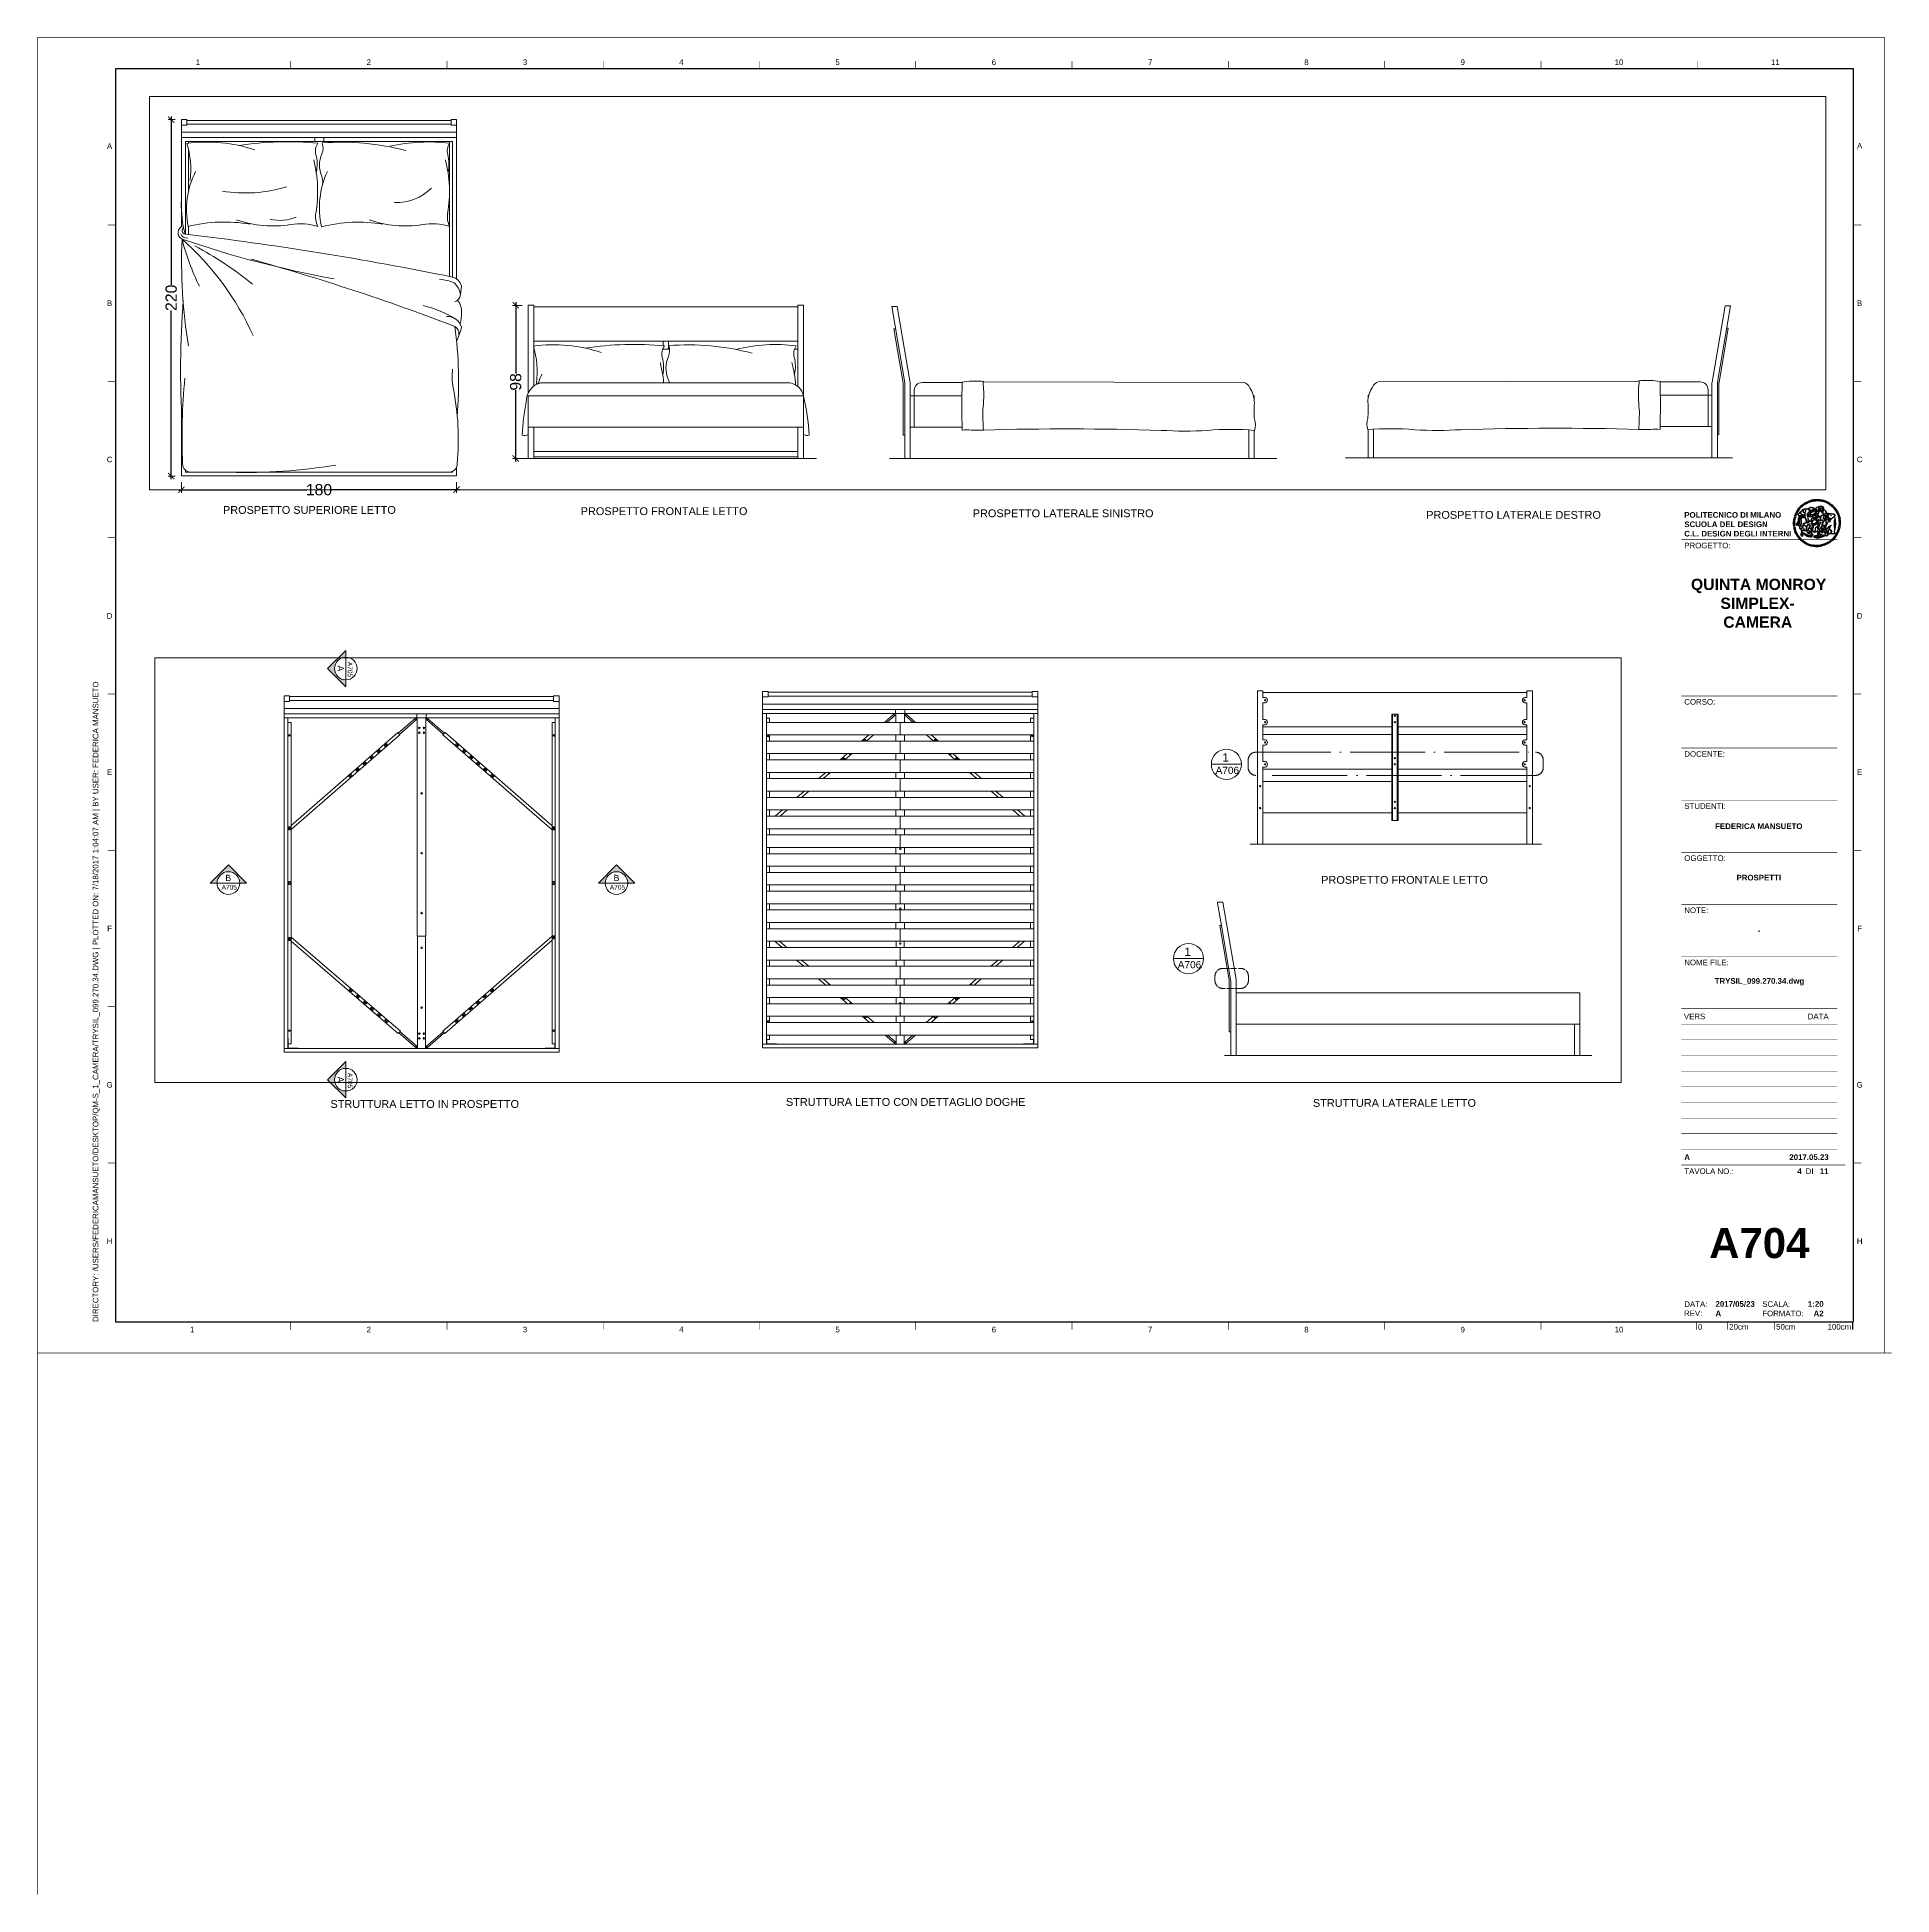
# Paper-space layout 'A704' of a CAD drawing. Header units: millimetres. Extents: x -1 to 593, y -175 to 419.
# The model-space entities are those that its viewports show. They can reach past a viewport. Long polylines and large blocks are cut down to what shows.
import ezdxf
from ezdxf.enums import TextEntityAlignment as Align

# ---------------------------------------------------------------- set-up
doc = ezdxf.new("R2010")
doc.units = ezdxf.units.MM
doc.header["$MEASUREMENT"] = 0
doc.set_wipeout_variables(frame=1)
doc.linetypes.add('ACAD_ISO04W100', pattern=[30, 24, -3, 0, -3])
doc.layers.get('DEFPOINTS').update_dxf_attribs({"color": 210})
for name, color, linetype, lineweight in [('A-ANNO-SYMB', 202, 'Continuous', 18), ('elementi non sezionati', 8, 'Continuous', 18), ('elementi sottili', 30, 'Continuous', 13), ('linea di terra', 1, 'Continuous', 18), ('linee quote', 6, 'Continuous', 18), ('pareti sezionate', 7, 'Continuous', 18), ('RIQUADRO DETTAGLI', 135, 'Continuous', 18), ('viti e cerniere', 4, 'Continuous', 13)]:
    doc.layers.add(name, color=color, linetype=linetype, lineweight=lineweight)
for name, color, linetype in [('G-ANNO-LOGO', 3, 'Continuous'), ('G-ANNO-TEXT', 3, 'Continuous'), ('G-ANNO-TTLB', 3, 'Continuous')]:
    doc.layers.add(name, color=color, linetype=linetype)
doc.layers.add('G-ANNO-NPLT', color=210, linetype='Continuous', plot=False)
doc.styles.add('Annotativa', font='Arial.ttf')
doc.styles.add('ARIAL', font='Arial.ttf')
doc.styles.add('ARIAL-BOLD', font='Arial Bold.ttf')
doc.styles.add('E-ARIAL', font='Arial.ttf')
doc.styles.get("Standard").update_dxf_attribs({"font": 'Arial.ttf'})
doc.dimstyles.new('QM-D_1', dxfattribs={"dimtxt": 3.6, "dimasz": 2, "dimexe": 1, "dimexo": 2, "dimgap": 0.09, "dimtad": 0, "dimdec": 0, "dimzin": 0, "dimdsep": 46, "dimtxsty": 'Annotativa', "dimblk": 'ARCHTICK', "dimblk1": 'ARCHTICK', "dimblk2": 'ARCHTICK', "dimcen": 0, "dimdle": 1, "dimclrd": 256, "dimclre": 256, "dimadec": 0, "dimazin": 0, "dimtfac": 1, "dimtdec": 0, "dimtofl": 0, "dimtmove": 0, "dimatfit": 3, "dimldrblk": 'ARCHTICK', "dimfxl": 1, "dimtolj": 1, "dimtzin": 0, "dimlwe": 5, "dimarcsym": 2})

# ---------------------------------------------------------------- blocks, each defined once
blk = doc.blocks.new('logoPolimi')
for p, q in [((-1.49, 1.84), (-1.36, 1.68)), ((-1.41, 1.91), (-1.28, 1.74)), ((-1.32, 1.97), (-1.2, 1.8)), ((-1.22, 2.03), (-1.11, 1.85)), ((-1.13, 2.09), (-1.03, 1.9)), ((-1.03, 2.14), (-0.94, 1.95)), ((-0.93, 2.18), (-0.84, 1.99)), ((-0.83, 2.22), (-0.75, 2.03)), ((-0.72, 2.26), (-0.66, 2.06)), ((-0.61, 2.29), (-0.56, 2.09)), ((-0.51, 2.32), (-0.46, 2.11)), ((-0.4, 2.34), (-0.36, 2.13)), ((-0.29, 2.35), (-0.26, 2.14)), ((-0.18, 2.36), (-0.16, 2.15)), ((-0.07, 2.37), (-0.06, 2.16)), ((0.04, 2.37), (0.04, 2.16)), ((0.15, 2.36), (0.14, 2.16)), ((0.26, 2.36), (0.24, 2.15)), ((0.37, 2.34), (0.34, 2.13)), ((0.48, 2.32), (0.44, 2.12)), ((0.59, 2.3), (0.54, 2.09)), ((0.69, 2.27), (0.63, 2.07)), ((0.8, 2.23), (0.73, 2.03)), ((0.9, 2.19), (0.82, 2)), ((1, 2.15), (0.91, 1.96)), ((1.1, 2.1), (1, 1.91)), ((1.2, 2.04), (1.09, 1.86)), ((1.29, 1.99), (1.18, 1.81)), ((1.38, 1.92), (1.26, 1.75)), ((1.47, 1.86), (1.34, 1.69)), ((-2.37, 0.12), (-2.16, 0.11)), ((-2.37, 0.01), (-2.16, 0.01)), ((-2.36, 0.23), (-2.15, 0.21)), ((-2.35, 0.34), (-2.14, 0.31)), ((-2.33, 0.45), (-2.12, 0.41)), ((-2.3, 0.55), (-2.1, 0.51)), ((-2.28, 0.66), (-2.07, 0.6)), ((-2.24, 0.77), (-2.04, 0.7)), ((-2.2, 0.87), (-2.01, 0.79)), ((-2.16, 0.97), (-1.97, 0.89)), ((-2.11, 1.07), (-1.93, 0.98)), ((-2.06, 1.17), (-1.88, 1.07)), ((-2.01, 1.26), (-1.83, 1.15)), ((-1.94, 1.36), (-1.77, 1.24)), ((-1.88, 1.45), (-1.71, 1.32)), ((-1.84, 0.03), (-1.82, 0.35)), ((-1.81, 1.53), (-1.65, 1.4)), ((-1.74, 1.61), (-1.58, 1.47)), ((-1.73, 0.59), (-1.73, 0.59)), ((-1.73, 0.59), (-1.73, 0.59)), ((-1.66, 1.69), (-1.51, 1.54)), ((-1.65, 0.57), (-1.65, 0.57)), ((-1.59, 1.12), (-1.59, 1.12)), ((-1.58, 1.77), (-1.44, 1.61)), ((-1.51, 0.55), (-1.51, 0.55)), ((-1.51, 0.55), (-1.51, 0.55)), ((-1.31, 0.79), (-1.21, 0.75)), ((-1.21, 0.75), (-1.31, 0.79)), ((-1.21, 0.75), (-1.31, 0.79)), ((-1.21, 0.75), (-1.21, 0.75)), ((-1.21, 0.75), (-1.21, 0.75)), ((-1.19, 0.76), (-1.19, 0.76)), ((-1.19, 0.76), (-1.19, 0.76)), ((-1.17, 0.99), (-1.18, 0.99)), ((-1.18, 0.99), (-1.17, 0.99)), ((-1.16, 0.57), (-1.16, 0.57)), ((-1.16, 0.57), (-1.16, 0.57)), ((-1.1, 0.01), (-0.99, 0.06)), ((-0.99, 0.06), (-1.1, 0.01)), ((-0.99, 0.06), (-1.1, 0.01)), ((-0.99, 0.06), (-0.99, 0.06)), ((-0.99, 0.06), (-0.99, 0.06)), ((-0.97, 0.79), (-0.98, 0.79)), ((-0.89, 0.84), (-0.97, 0.79)), ((-0.97, 0.79), (-0.89, 0.84)), ((-0.96, 1.41), (-0.96, 1.41)), ((-0.96, 1.41), (-0.96, 1.41)), ((-0.89, 0.84), (-0.82, 0.87)), ((-0.82, 0.87), (-0.89, 0.84)), ((-0.89, 0.84), (-0.82, 0.87)), ((-0.88, 0.83), (-0.89, 0.84)), ((-0.85, 1.39), (-0.85, 1.39)), ((-0.85, 1.39), (-0.85, 1.39)), ((-0.84, 0.14), (-0.84, 0.14)), ((-0.77, 1.08), (-0.78, 1.08)), ((-0.78, 1.08), (-0.77, 1.08)), ((-0.61, 1.12), (-0.77, 1.08)), ((-0.77, 1.08), (-0.61, 1.12)), ((-0.77, 1.08), (-0.61, 1.12)), ((-0.75, 1.3), (-0.76, 1.29)), ((-0.76, 1.29), (-0.75, 1.3)), ((-0.65, 0.99), (-0.7, 0.96)), ((-0.69, 0.18), (-0.68, 0.18)), ((-0.66, 0.93), (-0.66, 0.93)), ((-0.66, 0.93), (-0.64, 0.93)), ((-0.66, 0.93), (-0.66, 0.93)), ((-0.66, 0.93), (-0.66, 0.93)), ((-0.63, 1.01), (-0.63, 1.01)), ((-0.63, 1.01), (-0.62, 1.01)), ((-0.63, 0.66), (-0.63, 0.66)), ((-0.6, 1.12), (-0.61, 1.12)), ((-0.61, 1.12), (-0.6, 1.12)), ((-0.61, 1.12), (-0.6, 1.12)), ((-0.61, 0.86), (-0.57, 0.85)), ((-0.57, 0.85), (-0.61, 0.86)), ((-0.61, 0.86), (-0.57, 0.85)), ((-0.53, 1.08), (-0.6, 1.12)), ((-0.6, 1.12), (-0.6, 1.11)), ((-0.6, 1.12), (-0.53, 1.08)), ((-0.57, 0.8), (-0.59, 0.8)), ((-0.57, 0.85), (-0.53, 0.84)), ((-0.57, 0.85), (-0.57, 0.85)), ((-0.57, 0.85), (-0.57, 0.85)), ((-0.57, 0.85), (-0.53, 0.84)), ((-0.56, 0.29), (-0.49, 0.48)), ((-0.56, 0.14), (-0.56, 0.29)), ((-0.5, 0.11), (-0.56, 0.14)), ((-0.53, 0.84), (-0.51, 0.84)), ((-0.53, 0.84), (-0.51, 0.84)), ((-0.53, 0.84), (-0.53, 0.84)), ((-0.51, 0.11), (-0.51, 0.11)), ((-0.51, 0.11), (-0.51, 0.11)), ((-0.34, 0.33), (-0.5, 0.11)), ((-0.49, 0.48), (-0.41, 0.55)), ((-0.42, 0.8), (-0.47, 0.79)), ((-0.42, 0.8), (-0.47, 0.79)), ((-0.47, 0.79), (-0.45, 0.76)), ((-0.47, 0.79), (-0.45, 0.76)), ((-0.45, 1.14), (-0.42, 1.11)), ((-0.42, 1.26), (-0.36, 1.22)), ((-0.41, 0.55), (-0.34, 0.49)), ((-0.4, 1.37), (-0.38, 1.38)), ((-0.39, 1.37), (-0.4, 1.37)), ((-0.35, 1.33), (-0.4, 1.37)), ((-0.39, 1.24), (-0.4, 1.23)), ((-0.38, 1.14), (-0.38, 1.14)), ((-0.34, 0.49), (-0.09, 0.48)), ((-0.16, 0.32), (-0.34, 0.33)), ((-0.14, 0.32), (-0.31, 0.34)), ((-0.28, 1.3), (-0.29, 1.3)), ((-0.28, 1.3), (-0.28, 1.3)), ((-0.16, 1.24), (-0.16, 1.25)), ((-0.16, 1.25), (-0.16, 1.25)), ((-0.16, 0.49), (-0.14, 0.64)), ((-0.06, 0.27), (-0.16, 0.32)), ((-0.1, 0.88), (-0.09, 0.87)), ((-0.08, 1.37), (-0.08, 1.38)), ((-0.08, 1.23), (-0.05, 1.21)), ((-0.05, 1.21), (-0.08, 1.23)), ((-0.08, 1.23), (-0.05, 1.21)), ((-0.03, 0.26), (-0.06, 0.27)), ((-0.05, 1.21), (-0.04, 1.21)), ((-0.04, 1.21), (-0.05, 1.21)), ((-0.04, 1.21), (-0.04, 1.21)), ((-0.04, 1.21), (-0.04, 1.21)), ((-0.04, 0.48), (-0.03, 0.26)), ((0.03, 1.15), (0.03, 1.15)), ((0.03, 0.66), (0.03, 0.67)), ((0.07, 0.58), (0.07, 0.57)), ((0.1, 1.18), (0.1, 1.18)), ((0.1, 0.84), (0.1, 0.84)), ((0.13, 1.32), (0.17, 1.19)), ((0.14, 0.71), (0.34, 0.65)), ((0.31, 0.56), (0.17, 0.63)), ((0.27, 1.61), (0.27, 1.61)), ((0.27, 1.61), (0.27, 1.61)), ((0.27, 1.61), (0.27, 1.61)), ((0.29, 1.29), (0.29, 1.29)), ((0.29, 1.29), (0.29, 1.29)), ((0.29, 1.29), (0.29, 1.29)), ((0.29, 1.29), (0.29, 1.29)), ((0.33, 0.49), (0.34, 0.49)), ((0.33, 0.03), (0.35, 0.03)), ((0.33, 0.03), (0.35, 0.03)), ((0.34, 0.65), (0.34, 0.64)), ((0.35, 0.03), (0.57, 0.06)), ((0.35, 0.03), (0.57, 0.06)), ((0.35, 0.03), (0.35, 0.03)), ((0.35, 0.03), (0.35, 0.03)), ((0.38, 1.36), (0.37, 1.35)), ((0.38, 0.34), (0.37, 0.34)), ((0.38, 0.34), (0.38, 0.34)), ((0.43, 0.67), (0.39, 0.64)), ((0.49, 1.05), (0.51, 1.13)), ((0.51, 1.13), (0.49, 1.05)), ((0.49, 1.05), (0.51, 1.13)), ((0.51, 1.31), (0.5, 1.29)), ((0.51, 1.13), (0.52, 1.23)), ((0.52, 1.23), (0.51, 1.23)), ((0.51, 1.23), (0.52, 1.23)), ((0.52, 1.23), (0.51, 1.13)), ((0.51, 1.13), (0.52, 1.23)), ((0.52, 1.24), (0.6, 1.37)), ((0.52, 1.23), (0.6, 1.36)), ((0.6, 1.36), (0.52, 1.23)), ((0.52, 1.23), (0.52, 1.23)), ((0.52, 1.23), (0.52, 1.24)), ((0.52, 1.23), (0.52, 1.23)), ((0.55, 1.07), (0.53, 1.06)), ((0.53, 1.04), (0.53, 1.06)), ((0.53, 1.05), (0.53, 1.04)), ((0.54, 0.3), (0.63, 0.32)), ((0.54, -0.08), (0.61, 0.06)), ((0.61, 0.06), (0.54, -0.08)), ((0.54, -0.08), (0.61, 0.06)), ((0.56, 0.19), (0.59, 0.21)), ((0.57, 1.07), (0.57, 1.07)), ((0.57, 1.07), (0.57, 1.07)), ((0.57, 1.07), (0.57, 1.07)), ((0.57, 1.07), (0.57, 1.07)), ((0.57, 1.07), (0.57, 1.07)), ((0.57, 1.07), (0.57, 1.07)), ((0.57, 1.07), (0.57, 1.07)), ((0.58, 0.3), (0.59, 0.29)), ((0.59, 0.78), (0.59, 0.79)), ((0.59, 0.79), (0.59, 0.79)), ((0.59, 0.79), (0.59, 0.79)), ((0.59, 0.79), (0.59, 0.78)), ((0.61, 0.06), (0.6, 0.07)), ((0.6, 0.07), (0.61, 0.06)), ((0.61, 0.06), (0.61, 0.07)), ((0.62, 0.21), (0.65, 0.22)), ((0.64, 1.37), (0.65, 1.37)), ((0.69, 0.86), (0.68, 0.86)), ((0.68, 0.86), (0.69, 0.86)), ((0.68, 0.76), (0.68, 0.76)), ((0.76, 0.26), (0.76, 0.26)), ((0.82, 0.35), (0.84, 0.36)), ((0.82, 0.35), (0.82, 0.35)), ((0.84, 0.36), (0.84, 0.37)), ((0.85, 0.34), (1.05, 0.35)), ((0.93, 1.05), (0.93, 1.05)), ((0.93, 1.05), (0.93, 1.05)), ((0.93, 1.05), (0.93, 1.04)), ((0.93, 1.05), (0.93, 1.05)), ((0.97, 0.66), (0.96, 0.66)), ((1.01, 0.97), (0.98, 0.96)), ((1.17, 0.96), (1.17, 0.95)), ((1.17, 0.95), (1.17, 0.95)), ((1.34, 0.37), (1.26, 0.04)), ((1.27, 0.37), (1.27, 0.38)), ((1.28, 0.95), (1.28, 0.95)), ((1.37, 0.73), (1.46, 0.81)), ((1.41, 0.4), (1.41, 0.41)), ((1.56, 1.79), (1.42, 1.63)), ((1.64, 1.71), (1.49, 1.56)), ((1.49, 0.9), (1.57, 0.92)), ((1.72, 1.63), (1.56, 1.49)), ((1.67, 0.6), (1.57, 0.53)), ((1.79, 1.55), (1.63, 1.41)), ((1.86, 1.47), (1.7, 1.34)), ((1.93, 1.38), (1.76, 1.26)), ((1.99, 1.29), (1.81, 1.17)), ((2.05, 1.19), (1.87, 1.09)), ((2.1, 1.1), (1.92, 1)), ((2.15, 1), (1.96, 0.91)), ((2.19, 0.9), (2, 0.82)), ((2.23, 0.79), (2.04, 0.72)), ((2.27, 0.69), (2.07, 0.63)), ((2.3, 0.58), (2.09, 0.53)), ((2.32, 0.47), (2.12, 0.43)), ((2.34, 0.37), (2.13, 0.33)), ((2.36, 0.26), (2.15, 0.23)), ((2.37, 0.15), (2.16, 0.13)), ((2.37, 0.04), (2.16, 0.03)), ((-2.37, -0.1), (-2.16, -0.09)), ((-2.36, -0.21), (-2.15, -0.19)), ((-2.35, -0.32), (-2.14, -0.29)), ((-2.33, -0.43), (-2.12, -0.39)), ((-2.31, -0.54), (-2.1, -0.49)), ((-2.28, -0.65), (-2.08, -0.59)), ((-2.25, -0.75), (-2.05, -0.69)), ((-2.21, -0.86), (-2.02, -0.78)), ((-2.17, -0.96), (-1.98, -0.87)), ((-2.12, -1.06), (-1.93, -0.96)), ((-2.07, -1.16), (-1.89, -1.05)), ((-2.04, -0.15), (-1.97, -0.2)), ((-2.01, -1.25), (-1.84, -1.14)), ((-1.95, -1.34), (-1.78, -1.22)), ((-1.89, -1.43), (-1.72, -1.31)), ((-1.82, -1.52), (-1.66, -1.38)), ((-1.75, -1.6), (-1.59, -1.46)), ((-1.67, -1.68), (-1.52, -1.53)), ((-1.58, -0.12), (-1.6, -0.18)), ((-1.6, -0.18), (-1.58, -0.28)), ((-1.57, -0.54), (-1.59, -0.54)), ((-1.59, -0.54), (-1.59, -0.54)), ((-1.59, -1.76), (-1.45, -1.6)), ((-1.56, -0.32), (-1.56, -0.31)), ((-1.56, -0.31), (-1.56, -0.31)), ((-1.53, -0.65), (-1.53, -0.65)), ((-1.53, -0.65), (-1.53, -0.65)), ((-1.51, -1.83), (-1.37, -1.67)), ((-1.48, -0.86), (-1.48, -0.85)), ((-1.42, -0.37), (-1.42, -0.37)), ((-1.42, -1.9), (-1.29, -1.73)), ((-1.38, -0.46), (-1.38, -0.46)), ((-1.33, -1.96), (-1.21, -1.79)), ((-1.31, -0.24), (-1.31, -0.23)), ((-1.31, -0.23), (-1.31, -0.24)), ((-1.23, -0.19), (-1.23, -0.19)), ((-1.23, -0.19), (-1.23, -0.19)), ((-1.23, -0.19), (-1.23, -0.19)), ((-1.23, -0.19), (-1.23, -0.19)), ((-1.01, -0.39), (-1.02, -0.39)), ((-1.02, -0.39), (-1.01, -0.39)), ((-1.02, -0.7), (-1.02, -0.7)), ((-1.02, -0.7), (-1.02, -0.7)), ((-1.02, -0.7), (-1.02, -0.7)), ((-0.79, -0.51), (-0.83, -0.58)), ((-0.83, -0.58), (-0.79, -0.51)), ((-0.83, -0.58), (-0.79, -0.51)), ((-0.78, -1.05), (-0.83, -0.94)), ((-0.83, -0.94), (-0.78, -1.05)), ((-0.83, -0.94), (-0.83, -0.94)), ((-0.83, -0.94), (-0.78, -1.05)), ((-0.82, -1.23), (-0.82, -1.23)), ((-0.82, -1.23), (-0.77, -1.23)), ((-0.77, -1.23), (-0.82, -1.23)), ((-0.82, -1.23), (-0.82, -1.23)), ((-0.77, -1.23), (-0.82, -1.23)), ((-0.75, -0.96), (-0.8, -0.89)), ((-0.8, -0.89), (-0.79, -0.92)), ((-0.79, -0.92), (-0.8, -0.89)), ((-0.8, -0.89), (-0.75, -0.96)), ((-0.79, -0.92), (-0.8, -0.89)), ((-0.8, -0.89), (-0.8, -0.89)), ((-0.8, -0.89), (-0.75, -0.96)), ((-0.79, -0.92), (-0.78, -0.95)), ((-0.78, -0.95), (-0.79, -0.92)), ((-0.78, -0.95), (-0.79, -0.92)), ((-0.77, -0.49), (-0.78, -0.48)), ((-0.78, -0.48), (-0.77, -0.49)), ((-0.78, -0.95), (-0.76, -1)), ((-0.76, -1), (-0.78, -0.95)), ((-0.76, -1), (-0.78, -0.95)), ((-0.71, -0.89), (-0.75, -0.87)), ((-0.75, -0.87), (-0.71, -0.89)), ((-0.75, -0.87), (-0.71, -0.89)), ((-0.72, -1.01), (-0.75, -0.96)), ((-0.75, -0.96), (-0.72, -1.01)), ((-0.75, -0.96), (-0.72, -1.01)), ((-0.64, -0.93), (-0.71, -0.89)), ((-0.71, -0.89), (-0.64, -0.93)), ((-0.71, -0.89), (-0.64, -0.93)), ((-0.66, -0.53), (-0.66, -0.53)), ((-0.66, -0.53), (-0.66, -0.53)), ((-0.66, -0.53), (-0.66, -0.53)), ((-0.39, -0.81), (-0.51, -0.69)), ((-0.51, -1.04), (-0.5, -1.04)), ((-0.48, -0.42), (-0.48, -0.42)), ((-0.48, -0.42), (-0.48, -0.42)), ((-0.48, -0.42), (-0.48, -0.42)), ((-0.41, -0.51), (-0.41, -0.51)), ((-0.38, -0.05), (-0.39, -0.12)), ((-0.39, -0.12), (-0.37, -0.1)), ((-0.35, -0.14), (-0.37, -0.08)), ((-0.37, -0.09), (-0.37, -0.09)), ((-0.33, -0.12), (-0.35, -0.14)), ((-0.32, -0.14), (-0.35, -0.14)), ((-0.35, -0.18), (-0.34, -0.22)), ((-0.34, -0.08), (-0.29, -0.16)), ((-0.34, -0.22), (-0.34, -0.22)), ((-0.27, -0.17), (-0.32, -0.14)), ((-0.25, -0.91), (-0.26, -0.9)), ((-0.26, -1.29), (0.1, -1.2)), ((0.1, -1.2), (-0.26, -1.29)), ((0.08, -1.4), (-0.26, -1.29)), ((-0.26, -1.29), (0.08, -1.4)), ((-0.26, -1.38), (-0.26, -1.29)), ((-0.26, -1.29), (-0.26, -1.29)), ((-0.26, -1.29), (-0.26, -1.38)), ((-0.26, -1.29), (0.08, -1.4)), ((-0.26, -1.29), (-0.26, -1.29)), ((0.08, -1.49), (-0.26, -1.38)), ((-0.26, -1.38), (0.09, -1.49)), ((-0.14, -0.15), (-0.16, -0.13)), ((-0.11, -0.04), (-0.12, -0.05)), ((-0.04, -0.41), (-0.01, -0.44)), ((-0.01, -0.44), (-0.04, -0.41)), ((-0.04, -0.41), (-0.01, -0.44)), ((0.07, -0.84), (0.07, -0.84)), ((0.07, -0.84), (0.07, -0.84)), ((0.1, -1.2), (0.08, -1.32)), ((0.08, -1.32), (0.13, -1.2)), ((0.08, -1.4), (0.72, -1.22)), ((0.72, -1.22), (0.08, -1.4)), ((0.08, -1.4), (0.72, -1.22)), ((0.72, -1.31), (0.08, -1.49)), ((0.08, -1.44), (0.08, -1.4)), ((0.08, -1.4), (0.08, -1.44)), ((0.08, -1.4), (0.08, -1.49)), ((0.08, -1.49), (0.08, -1.44)), ((0.08, -1.44), (0.08, -1.44)), ((0.08, -1.44), (0.08, -1.45)), ((0.08, -1.45), (0.08, -1.46)), ((0.08, -1.46), (0.08, -1.49)), ((0.1, -1.01), (0.09, -0.86)), ((0.1, -1.01), (0.09, -0.86)), ((0.09, -1.49), (0.72, -1.31)), ((0.1, -1.2), (0.12, -1.04)), ((0.12, -1.04), (0.1, -1.2)), ((0.13, -1.2), (0.1, -1.2)), ((0.1, -1.2), (0.13, -1.2)), ((0.13, -1.2), (0.1, -1.2)), ((0.1, -1.2), (0.1, -1.2)), ((0.11, -0.44), (0.11, -0.44)), ((0.11, -0.44), (0.11, -0.44)), ((0.12, -0.21), (0.12, -0.21)), ((0.12, -0.21), (0.12, -0.21)), ((0.12, -0.21), (0.12, -0.21)), ((0.12, -0.21), (0.12, -0.21)), ((0.12, -0.21), (0.12, -0.21)), ((0.12, -0.21), (0.12, -0.21)), ((0.12, -0.21), (0.12, -0.21)), ((0.12, -0.21), (0.12, -0.21)), ((0.12, -0.21), (0.12, -0.21)), ((0.12, -0.21), (0.12, -0.21)), ((0.12, -0.21), (0.12, -0.21)), ((0.12, -0.21), (0.12, -0.21)), ((0.12, -0.21), (0.12, -0.21)), ((0.12, -0.56), (0.14, -0.53)), ((0.14, -0.53), (0.12, -0.56)), ((0.12, -0.56), (0.14, -0.53)), ((0.12, -1.04), (0.12, -1.04)), ((0.12, -1.04), (0.12, -1.04)), ((0.12, -1.04), (0.12, -1.04)), ((0.21, -0.99), (0.13, -1.2)), ((0.13, -1.2), (0.21, -0.99)), ((0.36, -1.14), (0.13, -1.2)), ((0.13, -1.2), (0.26, -1.17)), ((0.14, -0.53), (0.16, -0.49)), ((0.16, -0.49), (0.14, -0.53)), ((0.14, -0.53), (0.16, -0.49)), ((0.16, -0.49), (0.16, -0.49)), ((0.16, -0.49), (0.16, -0.49)), ((0.28, -1.19), (0.21, -0.99)), ((0.21, -0.99), (0.31, -1.27)), ((0.24, -0.17), (0.24, -0.16)), ((0.24, -0.16), (0.24, -0.17)), ((0.25, -0.84), (0.25, -0.88)), ((0.25, -0.88), (0.25, -0.84)), ((0.25, -0.88), (0.25, -0.84)), ((0.25, -0.88), (0.29, -1.17)), ((0.26, -0.88), (0.25, -0.88)), ((0.31, -1.27), (0.25, -0.88)), ((0.26, -1.17), (0.28, -1.16)), ((0.28, -1.16), (0.36, -1.14)), ((0.29, -1.17), (0.28, -1.19)), ((0.36, -1.14), (0.72, -1.22)), ((0.72, -1.22), (0.36, -1.14)), ((0.49, -0.31), (0.49, -0.31)), ((0.49, -0.31), (0.49, -0.31)), ((0.5, -0.27), (0.5, -0.27)), ((0.51, -0.27), (0.51, -0.27)), ((0.72, -0.81), (0.75, -0.89)), ((0.72, -1.22), (0.72, -1.31)), ((0.72, -1.31), (0.72, -1.22)), ((0.74, -0.23), (0.74, -0.23)), ((0.74, -0.23), (0.75, -0.24)), ((0.75, -0.23), (0.75, -0.23)), ((0.86, -0.25), (0.82, -0.34)), ((0.87, -0.22), (0.86, -0.23)), ((0.87, -0.22), (0.86, -0.25)), ((0.96, -0.58), (0.96, -0.57)), ((1.05, -1.05), (1.04, -1.05)), ((1.28, -2), (1.17, -1.82)), ((1.37, -1.93), (1.25, -1.76)), ((1.31, -0.27), (1.3, -0.26)), ((1.3, -0.26), (1.3, -0.26)), ((1.3, -0.26), (1.3, -0.26)), ((1.3, -0.26), (1.31, -0.27)), ((1.3, -0.26), (1.3, -0.26)), ((1.46, -1.87), (1.33, -1.7)), ((1.54, -1.8), (1.41, -1.64)), ((1.63, -1.72), (1.48, -1.57)), ((1.71, -1.65), (1.55, -1.5)), ((1.78, -1.57), (1.62, -1.43)), ((1.85, -1.48), (1.69, -1.35)), ((1.92, -1.39), (1.75, -1.27)), ((1.98, -1.3), (1.81, -1.19)), ((2.04, -1.21), (1.86, -1.1)), ((2.09, -1.11), (1.91, -1.01)), ((2.14, -1.01), (1.95, -0.92)), ((2.19, -0.91), (1.99, -0.83)), ((2.23, -0.81), (2.03, -0.74)), ((2.26, -0.7), (2.06, -0.64)), ((2.29, -0.6), (2.09, -0.55)), ((2.32, -0.49), (2.11, -0.45)), ((2.34, -0.38), (2.13, -0.35)), ((2.35, -0.27), (2.15, -0.25)), ((2.37, -0.08), (2.16, -0.07)), ((2.36, -0.16), (2.16, -0.15)), ((-1.24, -2.02), (-1.13, -1.84)), ((-1.14, -2.08), (-1.04, -1.89)), ((-1.04, -2.13), (-0.95, -1.94)), ((-0.94, -2.18), (-0.86, -1.98)), ((-0.84, -2.22), (-0.77, -2.02)), ((-0.74, -2.25), (-0.67, -2.05)), ((-0.63, -2.29), (-0.57, -2.08)), ((-0.52, -2.31), (-0.48, -2.11)), ((-0.42, -2.33), (-0.38, -2.13)), ((-0.31, -2.35), (-0.28, -2.14)), ((-0.2, -2.36), (-0.18, -2.15)), ((-0.09, -2.37), (-0.08, -2.16)), ((0.03, -2.37), (0.02, -2.16)), ((0.14, -2.37), (0.12, -2.16)), ((0.25, -2.36), (0.22, -2.15)), ((0.35, -2.34), (0.32, -2.14)), ((0.46, -2.32), (0.42, -2.12)), ((0.57, -2.3), (0.52, -2.1)), ((0.68, -2.27), (0.62, -2.07)), ((0.78, -2.24), (0.71, -2.04)), ((0.89, -2.2), (0.81, -2)), ((0.99, -2.15), (0.9, -1.96)), ((1.09, -2.11), (0.99, -1.92)), ((1.19, -2.05), (1.08, -1.87))]:
    blk.add_line(p, q)
for points in [[(-1.9, 0.12), (-1.94, 0.02), (-2.05, -0.09), (-2.05, -0.09)], [(-1.86, 0.38), (-1.86, 0.38), (-1.87, 0.19), (-1.9, 0.12)], [(-1.76, 0.6), (-1.76, 0.6), (-1.84, 0.57), (-1.86, 0.38)], [(-1.86, -0.04), (-1.84, 0.02), (-1.84, 0.03), (-1.84, 0.03)], [(-1.82, 0.78), (-1.83, 0.8), (-1.85, 0.86), (-1.83, 0.88)], [(-1.82, 0.78), (-1.83, 0.8), (-1.85, 0.86), (-1.83, 0.88)], [(-1.83, 0.88), (-1.81, 0.9), (-1.76, 0.96), (-1.76, 0.96)], [(-1.83, 0.88), (-1.81, 0.9), (-1.76, 0.96), (-1.76, 0.96)], [(-1.76, 0.6), (-1.83, 0.7), (-1.78, 0.74), (-1.78, 0.74)], [(-1.78, 0.74), (-1.79, 0.74), (-1.83, 0.7), (-1.76, 0.6)], [(-1.78, 0.74), (-1.8, 0.76), (-1.81, 0.78), (-1.82, 0.78)], [(-1.78, 0.74), (-1.8, 0.76), (-1.81, 0.78), (-1.82, 0.78)], [(-1.82, 0.35), (-1.81, 0.5), (-1.73, 0.59), (-1.73, 0.59)], [(-1.82, -0.19), (-1.73, -0.07), (-1.75, 0.14), (-1.75, 0.3)], [(-1.75, 0.33), (-1.75, 0.17), (-1.73, -0.05), (-1.8, -0.17)], [(-1.78, 0.74), (-1.75, 0.72), (-1.72, 0.69), (-1.68, 0.7)], [(-1.68, 0.7), (-1.72, 0.69), (-1.75, 0.72), (-1.78, 0.74)], [(-1.68, 0.7), (-1.72, 0.69), (-1.75, 0.72), (-1.78, 0.74)], [(-1.78, 0.74), (-1.78, 0.74), (-1.78, 0.74), (-1.78, 0.74)], [(-1.76, 0.96), (-1.68, 1.1), (-1.59, 1.12), (-1.59, 1.12)], [(-1.76, 0.96), (-1.68, 1.1), (-1.6, 1.12), (-1.6, 1.12)], [(-1.73, 0.59), (-1.74, 0.59), (-1.75, 0.6), (-1.76, 0.6)], [(-1.73, 0.59), (-1.74, 0.59), (-1.75, 0.6), (-1.76, 0.6)], [(-1.75, 0.3), (-1.76, 0.47), (-1.65, 0.57), (-1.65, 0.57)], [(-1.65, 0.57), (-1.65, 0.57), (-1.76, 0.5), (-1.75, 0.33)], [(-1.65, 0.57), (-1.68, 0.58), (-1.7, 0.58), (-1.73, 0.59)], [(-1.65, 0.57), (-1.68, 0.58), (-1.7, 0.58), (-1.73, 0.59)], [(-1.5, 0.71), (-1.53, 0.74), (-1.61, 0.71), (-1.68, 0.7)], [(-1.68, 0.7), (-1.61, 0.71), (-1.53, 0.73), (-1.5, 0.71)], [(-1.5, 0.71), (-1.53, 0.73), (-1.61, 0.71), (-1.68, 0.7)], [(-1.51, 0.55), (-1.56, 0.56), (-1.61, 0.56), (-1.65, 0.57)], [(-1.65, 0.57), (-1.61, 0.56), (-1.56, 0.56), (-1.51, 0.55)], [(-1.51, 0.55), (-1.56, 0.56), (-1.61, 0.56), (-1.65, 0.57)], [(-1.59, 1.12), (-1.6, 1.06), (-1.61, 0.99), (-1.61, 0.97)], [(-1.61, 0.97), (-1.61, 0.99), (-1.6, 1.06), (-1.59, 1.12)], [(-1.61, 0.97), (-1.61, 0.99), (-1.6, 1.06), (-1.59, 1.12)], [(-1.61, 0.97), (-1.61, 0.95), (-1.56, 0.88), (-1.54, 0.87)], [(-1.54, 0.87), (-1.56, 0.88), (-1.61, 0.95), (-1.61, 0.97)], [(-1.54, 0.87), (-1.56, 0.88), (-1.61, 0.96), (-1.61, 0.97)], [(-1.59, 1.12), (-1.59, 1.13), (-1.59, 1.15), (-1.58, 1.16)], [(-1.59, 1.12), (-1.59, 1.13), (-1.59, 1.15), (-1.58, 1.16)], [(-1.58, 1.16), (-1.57, 1.21), (-1.52, 1.23), (-1.49, 1.25)], [(-1.58, 1.16), (-1.57, 1.21), (-1.52, 1.23), (-1.49, 1.25)], [(-1.58, 0.36), (-1.58, 0.48), (-1.51, 0.55), (-1.51, 0.55)], [(-1.51, 0.55), (-1.51, 0.55), (-1.58, 0.48), (-1.58, 0.36)], [(-1.51, 0.55), (-1.51, 0.55), (-1.58, 0.48), (-1.58, 0.36)], [(-1.55, 0.04), (-1.55, 0.08), (-1.58, 0.25), (-1.58, 0.36)], [(-1.58, 0.36), (-1.58, 0.25), (-1.55, 0.08), (-1.55, 0.04)], [(-1.58, 0.36), (-1.58, 0.25), (-1.55, 0.08), (-1.55, 0.04)], [(-1.58, -0.12), (-1.57, -0.06), (-1.55, 0.02), (-1.55, 0.04)], [(-1.55, 0.04), (-1.55, 0.02), (-1.57, -0.06), (-1.58, -0.12)], [(-1.55, 0.04), (-1.55, 0.02), (-1.56, -0.04), (-1.57, -0.1)], [(-1.54, 0.87), (-1.52, 0.85), (-1.47, 0.83), (-1.44, 0.83)], [(-1.44, 0.83), (-1.47, 0.83), (-1.52, 0.85), (-1.54, 0.87)], [(-1.45, 0.83), (-1.47, 0.83), (-1.52, 0.85), (-1.54, 0.87)], [(-1.51, 0.55), (-1.33, 0.54), (-1.16, 0.57), (-1.16, 0.57)], [(-1.16, 0.57), (-1.16, 0.57), (-1.33, 0.54), (-1.51, 0.55)], [(-1.16, 0.57), (-1.16, 0.57), (-1.33, 0.54), (-1.51, 0.55)], [(-1.5, 0.71), (-1.46, 0.68), (-1.4, 0.62), (-1.33, 0.66)], [(-1.33, 0.66), (-1.4, 0.62), (-1.46, 0.68), (-1.5, 0.71)], [(-1.33, 0.66), (-1.4, 0.62), (-1.46, 0.68), (-1.5, 0.71)], [(-1.49, 1.25), (-1.46, 1.26), (-1.42, 1.33), (-1.39, 1.36)], [(-1.49, 1.25), (-1.46, 1.27), (-1.43, 1.34), (-1.39, 1.36)], [(-1.31, 0.79), (-1.33, 0.79), (-1.42, 0.83), (-1.45, 0.83)], [(-1.44, 0.83), (-1.42, 0.83), (-1.33, 0.79), (-1.31, 0.79)], [(-1.31, 0.79), (-1.33, 0.79), (-1.42, 0.83), (-1.44, 0.83)], [(-1.35, 1.1), (-1.4, 1.17), (-1.36, 1.23), (-1.29, 1.31)], [(-1.29, 1.31), (-1.36, 1.23), (-1.4, 1.17), (-1.35, 1.1)], [(-1.35, 1.1), (-1.4, 1.17), (-1.36, 1.23), (-1.29, 1.31)], [(-1.39, 1.36), (-1.35, 1.38), (-1.26, 1.4), (-1.19, 1.41)], [(-1.39, 1.36), (-1.35, 1.38), (-1.26, 1.4), (-1.19, 1.41)], [(-1.18, 0.99), (-1.24, 0.97), (-1.3, 1.03), (-1.35, 1.1)], [(-1.35, 1.1), (-1.3, 1.03), (-1.24, 0.97), (-1.18, 0.99)], [(-1.18, 1), (-1.24, 0.97), (-1.3, 1.03), (-1.35, 1.1)], [(-1.33, 0.66), (-1.28, 0.7), (-1.23, 0.73), (-1.21, 0.75)], [(-1.21, 0.75), (-1.23, 0.73), (-1.28, 0.7), (-1.33, 0.66)], [(-1.21, 0.75), (-1.23, 0.73), (-1.28, 0.7), (-1.33, 0.66)], [(-1.29, 1.31), (-1.22, 1.39), (-1.01, 1.41), (-0.96, 1.41)], [(-0.96, 1.41), (-1.01, 1.41), (-1.22, 1.39), (-1.29, 1.31)], [(-1.29, 1.31), (-1.22, 1.39), (-1.01, 1.41), (-0.96, 1.41)], [(-1.24, -0.02), (-1.21, -0.01), (-1.1, 0.01), (-1.1, 0.01)], [(-1.1, 0.01), (-1.1, 0.01), (-1.21, -0.01), (-1.24, -0.02)], [(-1.1, 0.01), (-1.1, 0.01), (-1.21, -0.01), (-1.24, -0.02)], [(-1.21, 0.75), (-1.2, 0.75), (-1.19, 0.76), (-1.19, 0.76)], [(-1.19, 0.76), (-1.19, 0.76), (-1.2, 0.75), (-1.21, 0.75)], [(-1.19, 0.76), (-1.19, 0.76), (-1.2, 0.76), (-1.21, 0.75)], [(-1.19, 1.41), (-1.11, 1.43), (-0.97, 1.41), (-0.97, 1.41)], [(-1.19, 1.41), (-1.12, 1.43), (-0.98, 1.41), (-0.98, 1.41)], [(-1.19, 0.76), (-1.19, 0.77), (-1.18, 0.78), (-1.18, 0.79)], [(-1.18, 0.79), (-1.18, 0.78), (-1.19, 0.77), (-1.19, 0.76)], [(-1.19, 0.76), (-1.19, 0.77), (-1.19, 0.78), (-1.18, 0.79)], [(-1.18, 0.68), (-1.18, 0.68), (-1.19, 0.71), (-1.19, 0.76)], [(-1.19, 0.76), (-1.19, 0.71), (-1.18, 0.68), (-1.18, 0.68)], [(-1.18, 0.68), (-1.18, 0.68), (-1.19, 0.71), (-1.19, 0.76)], [(-1.18, 0.97), (-1.18, 0.97), (-1.18, 0.98), (-1.17, 0.99)], [(-1.17, 0.99), (-1.18, 0.98), (-1.18, 0.97), (-1.18, 0.97)], [(-1.18, 0.97), (-1.18, 0.97), (-1.18, 0.98), (-1.17, 0.99)], [(-1.18, 0.79), (-1.17, 0.86), (-1.18, 0.95), (-1.18, 0.97)], [(-1.18, 0.97), (-1.18, 0.95), (-1.17, 0.86), (-1.18, 0.79)], [(-1.18, 0.79), (-1.17, 0.86), (-1.18, 0.95), (-1.18, 0.97)], [(-1.16, 0.57), (-1.17, 0.6), (-1.18, 0.64), (-1.18, 0.68)], [(-1.18, 0.68), (-1.18, 0.64), (-1.17, 0.6), (-1.16, 0.57)], [(-1.16, 0.57), (-1.17, 0.6), (-1.18, 0.64), (-1.18, 0.68)], [(-1.17, 0.99), (-1.17, 1.03), (-1.16, 1.09), (-1.14, 1.13)], [(-1.09, 0.42), (-1.1, 0.44), (-1.14, 0.48), (-1.16, 0.57)], [(-1.16, 0.57), (-1.14, 0.48), (-1.1, 0.44), (-1.09, 0.42)], [(-1.09, 0.42), (-1.1, 0.44), (-1.14, 0.48), (-1.16, 0.57)], [(-1.14, 1.13), (-1.12, 1.18), (-1.05, 1.31), (-1.05, 1.31)], [(-1.12, 0.46), (-1.12, 0.46), (-1.13, 0.38), (-1.11, 0.26)], [(-1.11, 0.26), (-1.08, 0.14), (-1.05, 0.03), (-1.05, 0.03)], [(-1.02, 0.32), (-1.02, 0.32), (-1.08, 0.4), (-1.09, 0.42)], [(-1.09, 0.42), (-1.08, 0.4), (-1.02, 0.32), (-1.02, 0.32)], [(-1.02, 0.32), (-1.02, 0.32), (-1.08, 0.4), (-1.09, 0.42)], [(-0.98, 0.2), (-0.98, 0.21), (-1.02, 0.32), (-1.02, 0.32)], [(-1.02, 0.32), (-1.02, 0.32), (-0.98, 0.21), (-0.98, 0.2)], [(-0.98, 0.2), (-0.98, 0.21), (-1.02, 0.32), (-1.02, 0.32)], [(-1.01, 0.12), (-1, 0.16), (-0.98, 0.19), (-0.98, 0.2)], [(-0.98, 0.2), (-0.98, 0.19), (-1, 0.16), (-1.01, 0.12)], [(-1.01, 0.12), (-1, 0.16), (-0.98, 0.19), (-0.98, 0.2)], [(-0.99, 0.06), (-1, 0.07), (-1.01, 0.1), (-1.01, 0.12)], [(-1.01, 0.12), (-1.01, 0.1), (-1, 0.07), (-0.99, 0.06)], [(-0.99, 0.06), (-1, 0.07), (-1.01, 0.1), (-1.01, 0.12)], [(-0.99, 0.06), (-0.99, 0.06), (-0.99, 0.06), (-0.98, 0.05)], [(-0.98, 0.05), (-0.99, 0.06), (-0.99, 0.06), (-0.99, 0.06)], [(-0.99, 0.05), (-0.99, 0.06), (-0.99, 0.06), (-0.99, 0.06)], [(-0.95, 0.02), (-0.96, 0.03), (-0.97, 0.04), (-0.99, 0.05)], [(-0.98, 1.41), (-0.98, 1.41), (-0.97, 1.41), (-0.96, 1.41)], [(-0.98, 0.81), (-0.94, 0.85), (-0.92, 0.93), (-0.91, 0.97)], [(-0.91, 0.97), (-0.92, 0.93), (-0.94, 0.85), (-0.98, 0.81)], [(-0.91, 0.97), (-0.92, 0.93), (-0.94, 0.85), (-0.98, 0.81)], [(-0.98, 0.79), (-0.98, 0.81), (-0.98, 0.81), (-0.98, 0.81)], [(-0.98, 0.81), (-0.98, 0.81), (-0.98, 0.81), (-0.98, 0.79)], [(-0.98, 0.81), (-0.98, 0.81), (-0.98, 0.81), (-0.98, 0.79)], [(-0.98, 0.79), (-0.98, 0.79), (-0.98, 0.78), (-0.97, 0.77)], [(-0.98, 0.79), (-0.98, 0.79), (-0.98, 0.78), (-0.97, 0.77)], [(-0.98, 0.05), (-0.97, 0.04), (-0.96, 0.03), (-0.95, 0.02)], [(-0.95, 0.02), (-0.96, 0.03), (-0.97, 0.04), (-0.98, 0.05)], [(-0.97, 1.41), (-0.97, 1.41), (-0.97, 1.41), (-0.96, 1.41)], [(-0.97, 0.77), (-0.96, 0.74), (-0.91, 0.64), (-0.91, 0.57)], [(-0.97, 0.77), (-0.96, 0.74), (-0.91, 0.64), (-0.91, 0.57)], [(-0.96, 1.41), (-0.94, 1.41), (-0.9, 1.41), (-0.85, 1.39)], [(-0.96, 1.41), (-0.94, 1.41), (-0.9, 1.41), (-0.85, 1.39)], [(-0.95, 0.02), (-0.94, 0.01), (-0.92, 0.01), (-0.9, 0.01)], [(-0.9, 0.01), (-0.92, 0.01), (-0.94, 0.01), (-0.95, 0.02)], [(-0.91, 0.01), (-0.92, 0.01), (-0.94, 0.01), (-0.95, 0.02)], [(-0.91, 0.97), (-0.89, 1), (-0.87, 1.01), (-0.84, 1.02)], [(-0.84, 1.02), (-0.87, 1.01), (-0.89, 1), (-0.91, 0.97)], [(-0.84, 1.02), (-0.87, 1.01), (-0.89, 1.01), (-0.91, 0.97)], [(-0.91, 0.57), (-0.91, 0.5), (-0.9, 0.43), (-0.88, 0.37)], [(-0.91, 0.57), (-0.91, 0.5), (-0.9, 0.43), (-0.88, 0.37)], [(-0.87, 0.03), (-0.87, 0.03), (-0.89, 0.01), (-0.91, 0.01)], [(-0.9, 0.01), (-0.89, 0.01), (-0.87, 0.03), (-0.87, 0.03)], [(-0.87, 0.03), (-0.87, 0.03), (-0.89, 0.01), (-0.9, 0.01)], [(-0.88, 0.84), (-0.88, 0.84), (-0.89, 0.79), (-0.88, 0.77)], [(-0.88, 0.77), (-0.89, 0.79), (-0.88, 0.83), (-0.88, 0.83)], [(-0.74, 0.66), (-0.85, 0.67), (-0.88, 0.77), (-0.88, 0.77)], [(-0.88, 0.77), (-0.88, 0.77), (-0.85, 0.67), (-0.74, 0.66)], [(-0.88, 0.37), (-0.86, 0.32), (-0.83, 0.25), (-0.82, 0.25)], [(-0.88, 0.37), (-0.86, 0.32), (-0.83, 0.25), (-0.82, 0.25)], [(-0.87, 0.03), (-0.86, 0.03), (-0.86, 0.05), (-0.86, 0.06)], [(-0.86, 0.06), (-0.86, 0.05), (-0.86, 0.03), (-0.87, 0.03)], [(-0.86, 0.06), (-0.86, 0.05), (-0.86, 0.03), (-0.87, 0.03)], [(-0.85, 1.39), (-0.86, 1.42), (-0.8, 1.45), (-0.8, 1.46)], [(-0.85, 1.39), (-0.86, 1.42), (-0.83, 1.44), (-0.82, 1.45)], [(-0.86, 0.06), (-0.86, 0.07), (-0.86, 0.1), (-0.85, 0.11)], [(-0.85, 0.11), (-0.86, 0.1), (-0.86, 0.07), (-0.86, 0.06)], [(-0.85, 0.11), (-0.86, 0.1), (-0.86, 0.07), (-0.86, 0.06)], [(-0.81, 1.36), (-0.83, 1.37), (-0.84, 1.38), (-0.85, 1.39)], [(-0.85, 1.39), (-0.84, 1.38), (-0.83, 1.37), (-0.81, 1.36)], [(-0.85, 1.39), (-0.84, 1.38), (-0.83, 1.37), (-0.81, 1.36)], [(-0.85, 0.11), (-0.85, 0.12), (-0.84, 0.14), (-0.84, 0.14)], [(-0.84, 0.14), (-0.84, 0.14), (-0.85, 0.12), (-0.85, 0.11)], [(-0.84, 0.14), (-0.84, 0.14), (-0.85, 0.12), (-0.85, 0.11)], [(-0.84, 1.02), (-0.83, 1.03), (-0.81, 1.05), (-0.78, 1.08)], [(-0.78, 1.08), (-0.81, 1.05), (-0.83, 1.03), (-0.84, 1.02)], [(-0.78, 1.08), (-0.81, 1.05), (-0.83, 1.03), (-0.84, 1.02)], [(-0.84, 0.14), (-0.83, 0.15), (-0.81, 0.16), (-0.81, 0.16)], [(-0.81, 0.16), (-0.81, 0.16), (-0.83, 0.15), (-0.84, 0.14)], [(-0.81, 0.16), (-0.81, 0.16), (-0.84, 0.15), (-0.84, 0.14)], [(-0.84, 0.15), (-0.84, 0.15), (-0.84, 0.15), (-0.84, 0.14)], [(-0.84, 0.14), (-0.84, 0.14), (-0.84, 0.14), (-0.84, 0.14)], [(-0.84, 0.14), (-0.84, 0.14), (-0.84, 0.14), (-0.84, 0.14)], [(-0.84, 0.14), (-0.84, 0.14), (-0.84, 0.14), (-0.84, 0.14)], [(-0.82, 1.45), (-0.82, 1.45), (-0.8, 1.45), (-0.8, 1.45)], [(-0.82, 0.87), (-0.82, 0.87), (-0.72, 0.91), (-0.66, 0.93)], [(-0.66, 0.93), (-0.72, 0.91), (-0.82, 0.87), (-0.82, 0.87)], [(-0.82, 0.87), (-0.82, 0.87), (-0.72, 0.91), (-0.66, 0.93)], [(-0.82, 0.25), (-0.8, 0.25), (-0.77, 0.24), (-0.77, 0.23)], [(-0.82, 0.25), (-0.8, 0.25), (-0.78, 0.24), (-0.77, 0.23)], [(-0.76, 1.29), (-0.77, 1.32), (-0.79, 1.34), (-0.81, 1.36)], [(-0.81, 1.36), (-0.79, 1.34), (-0.77, 1.32), (-0.76, 1.29)], [(-0.81, 1.36), (-0.79, 1.34), (-0.77, 1.32), (-0.76, 1.3)], [(-0.81, 0.16), (-0.8, 0.17), (-0.8, 0.17), (-0.79, 0.18)], [(-0.79, 0.18), (-0.8, 0.17), (-0.8, 0.17), (-0.81, 0.16)], [(-0.79, 0.18), (-0.8, 0.17), (-0.8, 0.17), (-0.81, 0.16)], [(-0.8, 1.46), (-0.8, 1.49), (-0.69, 1.51), (-0.69, 1.51)], [(-0.8, 1.46), (-0.8, 1.49), (-0.75, 1.49), (-0.75, 1.49)], [(-0.8, 1.45), (-0.8, 1.45), (-0.8, 1.46), (-0.8, 1.46)], [(-0.79, 0.18), (-0.78, 0.18), (-0.77, 0.16), (-0.77, 0.16)], [(-0.77, 0.16), (-0.77, 0.16), (-0.78, 0.18), (-0.79, 0.18)], [(-0.77, 0.16), (-0.77, 0.16), (-0.78, 0.18), (-0.79, 0.18)], [(-0.78, 1.08), (-0.77, 1.1), (-0.76, 1.13), (-0.75, 1.16)], [(-0.75, 1.16), (-0.76, 1.13), (-0.77, 1.1), (-0.78, 1.08)], [(-0.75, 1.16), (-0.76, 1.13), (-0.77, 1.1), (-0.78, 1.08)], [(-0.77, 0.23), (-0.76, 0.22), (-0.72, 0.2), (-0.71, 0.2)], [(-0.77, 0.23), (-0.76, 0.22), (-0.72, 0.2), (-0.71, 0.2)], [(-0.77, 0.16), (-0.77, 0.16), (-0.74, 0.16), (-0.7, 0.17)], [(-0.7, 0.17), (-0.74, 0.16), (-0.77, 0.16), (-0.77, 0.16)], [(-0.7, 0.17), (-0.74, 0.16), (-0.77, 0.16), (-0.77, 0.16)], [(-0.76, 1.3), (-0.74, 1.25), (-0.73, 1.2), (-0.75, 1.16)], [(-0.75, 1.16), (-0.73, 1.2), (-0.74, 1.25), (-0.76, 1.29)], [(-0.76, 1.29), (-0.74, 1.25), (-0.73, 1.2), (-0.75, 1.16)], [(-0.75, 1.49), (-0.75, 1.52), (-0.69, 1.51), (-0.69, 1.51)], [(-0.7, 1.26), (-0.7, 1.28), (-0.73, 1.28), (-0.75, 1.3)], [(-0.75, 1.3), (-0.73, 1.28), (-0.7, 1.28), (-0.7, 1.26)], [(-0.71, 1.24), (-0.72, 1.25), (-0.73, 1.27), (-0.75, 1.28)], [(-0.63, 0.66), (-0.63, 0.66), (-0.73, 0.66), (-0.74, 0.66)], [(-0.74, 0.66), (-0.73, 0.66), (-0.63, 0.66), (-0.63, 0.66)], [(-0.65, 1.23), (-0.67, 1.24), (-0.71, 1.23), (-0.71, 1.24)], [(-0.71, 0.2), (-0.7, 0.2), (-0.69, 0.19), (-0.69, 0.18)], [(-0.71, 0.2), (-0.7, 0.2), (-0.69, 0.19), (-0.69, 0.18)], [(-0.65, 1.23), (-0.67, 1.24), (-0.7, 1.25), (-0.7, 1.26)], [(-0.7, 1.26), (-0.7, 1.25), (-0.67, 1.24), (-0.65, 1.23)], [(-0.7, 0.17), (-0.69, 0.17), (-0.68, 0.18), (-0.69, 0.18)], [(-0.69, 0.18), (-0.68, 0.18), (-0.69, 0.17), (-0.7, 0.17)], [(-0.69, 0.18), (-0.68, 0.18), (-0.69, 0.17), (-0.7, 0.17)], [(-0.69, 1.51), (-0.69, 1.59), (-0.51, 1.55), (-0.51, 1.55)], [(-0.69, 1.51), (-0.66, 1.55), (-0.66, 1.55), (-0.66, 1.55)], [(-0.66, 0.67), (-0.69, 0.69), (-0.68, 0.72), (-0.68, 0.76)], [(-0.68, 0.76), (-0.68, 0.72), (-0.69, 0.69), (-0.66, 0.67)], [(-0.66, 0.68), (-0.69, 0.69), (-0.68, 0.72), (-0.68, 0.76)], [(-0.68, 0.76), (-0.68, 0.79), (-0.67, 0.82), (-0.66, 0.83)], [(-0.66, 0.83), (-0.67, 0.82), (-0.68, 0.79), (-0.68, 0.76)], [(-0.68, 0.76), (-0.68, 0.79), (-0.67, 0.82), (-0.66, 0.83)], [(-0.68, 0.18), (-0.68, 0.18), (-0.56, 0.15), (-0.51, 0.11)], [(-0.68, 0.18), (-0.68, 0.18), (-0.56, 0.15), (-0.51, 0.11)], [(-0.66, 1.55), (-0.63, 1.57), (-0.51, 1.55), (-0.51, 1.55)], [(-0.62, 0.95), (-0.63, 0.95), (-0.64, 0.94), (-0.66, 0.93)], [(-0.66, 0.93), (-0.64, 0.94), (-0.63, 0.95), (-0.62, 0.95)], [(-0.66, 0.83), (-0.65, 0.85), (-0.61, 0.86), (-0.61, 0.86)], [(-0.61, 0.86), (-0.61, 0.86), (-0.65, 0.84), (-0.66, 0.83)], [(-0.66, 0.83), (-0.65, 0.84), (-0.61, 0.86), (-0.61, 0.86)], [(-0.63, 0.66), (-0.64, 0.67), (-0.65, 0.67), (-0.66, 0.68)], [(-0.63, 0.66), (-0.64, 0.67), (-0.65, 0.67), (-0.66, 0.67)], [(-0.66, 0.67), (-0.65, 0.67), (-0.64, 0.67), (-0.63, 0.66)], [(-0.59, 1.24), (-0.6, 1.23), (-0.63, 1.22), (-0.65, 1.23)], [(-0.65, 1.23), (-0.63, 1.22), (-0.6, 1.23), (-0.59, 1.24)], [(-0.56, 1.24), (-0.56, 1.24), (-0.63, 1.22), (-0.65, 1.23)], [(-0.63, 1.01), (-0.63, 1.01), (-0.64, 1), (-0.65, 0.99)], [(-0.64, 0.93), (-0.64, 0.93), (-0.58, 0.88), (-0.57, 0.85)], [(-0.64, 0.93), (-0.64, 0.93), (-0.58, 0.88), (-0.57, 0.85)], [(-0.6, 1.11), (-0.6, 1.11), (-0.59, 1.05), (-0.63, 1.01)], [(-0.6, 1.11), (-0.6, 1.11), (-0.59, 1.05), (-0.63, 1.01)], [(-0.5, 0.65), (-0.55, 0.61), (-0.6, 0.64), (-0.63, 0.66)], [(-0.5, 0.65), (-0.55, 0.61), (-0.6, 0.64), (-0.63, 0.66)], [(-0.62, 1.01), (-0.62, 1.01), (-0.62, 0.97), (-0.62, 0.95)], [(-0.62, 0.95), (-0.62, 0.97), (-0.62, 1.01), (-0.62, 1.01)], [(-0.56, 1.24), (-0.56, 1.24), (-0.57, 1.25), (-0.59, 1.24)], [(-0.59, 1.24), (-0.57, 1.25), (-0.56, 1.24), (-0.56, 1.24)], [(-0.41, 0.55), (-0.41, 0.55), (-0.59, 0.44), (-0.56, 0.15)], [(-0.52, 0.81), (-0.53, 0.8), (-0.56, 0.79), (-0.57, 0.8)], [(-0.57, 0.01), (-0.57, 0.01), (-0.38, -0.06), (-0.35, -0.15)], [(-0.49, 1.27), (-0.5, 1.26), (-0.53, 1.24), (-0.56, 1.24)], [(-0.52, 1.26), (-0.53, 1.26), (-0.54, 1.22), (-0.56, 1.24)], [(-0.56, 1.24), (-0.54, 1.22), (-0.53, 1.26), (-0.52, 1.26)], [(-0.47, 1.06), (-0.49, 1.06), (-0.53, 1.08), (-0.53, 1.08)], [(-0.53, 1.08), (-0.53, 1.08), (-0.49, 1.06), (-0.47, 1.06)], [(-0.53, 0.84), (-0.53, 0.84), (-0.52, 0.81), (-0.52, 0.81)], [(-0.49, 1.27), (-0.5, 1.26), (-0.51, 1.26), (-0.52, 1.26)], [(-0.52, 1.26), (-0.51, 1.26), (-0.5, 1.26), (-0.49, 1.27)], [(-0.51, 0.12), (-0.51, 0.12), (-0.52, 0.19), (-0.49, 0.21)], [(-0.51, 0.19), (-0.51, 0.18), (-0.52, 0.15), (-0.51, 0.14)], [(-0.51, 1.55), (-0.43, 1.57), (-0.43, 1.53), (-0.43, 1.53)], [(-0.51, 1.55), (-0.43, 1.57), (-0.35, 1.51), (-0.35, 1.51)], [(-0.51, 0.84), (-0.51, 0.84), (-0.46, 0.83), (-0.45, 0.83)], [(-0.51, 0.84), (-0.51, 0.84), (-0.46, 0.83), (-0.45, 0.83)], [(-0.42, 0.27), (-0.43, 0.27), (-0.5, 0.2), (-0.51, 0.19)], [(-0.51, 0.14), (-0.51, 0.13), (-0.47, 0.05), (-0.47, 0.04)], [(-0.51, 0.11), (-0.51, 0.11), (-0.51, 0.11), (-0.51, 0.11)], [(-0.51, 0.11), (-0.51, 0.11), (-0.47, 0.1), (-0.46, 0.04)], [(-0.51, 0.11), (-0.51, 0.11), (-0.51, 0.11), (-0.51, 0.11)], [(-0.51, 0.11), (-0.5, 0.11), (-0.5, 0.1), (-0.49, 0.1)], [(-0.47, 0.71), (-0.46, 0.66), (-0.5, 0.65), (-0.5, 0.65)], [(-0.47, 0.71), (-0.46, 0.66), (-0.5, 0.65), (-0.5, 0.65)], [(-0.44, 1.3), (-0.45, 1.3), (-0.47, 1.28), (-0.49, 1.27)], [(-0.49, 1.27), (-0.47, 1.28), (-0.45, 1.3), (-0.44, 1.3)], [(-0.44, 1.3), (-0.45, 1.3), (-0.47, 1.28), (-0.49, 1.27)], [(-0.49, 0.21), (-0.48, 0.21), (-0.47, 0.22), (-0.47, 0.23)], [(-0.49, 0.21), (-0.49, 0.21), (-0.49, 0.21), (-0.49, 0.21)], [(-0.37, -0.09), (-0.37, -0.07), (-0.49, 0.1), (-0.49, 0.1)], [(-0.46, 1.08), (-0.46, 1.07), (-0.46, 1.06), (-0.47, 1.06)], [(-0.47, 1.06), (-0.46, 1.06), (-0.46, 1.07), (-0.46, 1.08)], [(-0.45, 0.76), (-0.44, 0.74), (-0.47, 0.71), (-0.47, 0.71)], [(-0.45, 0.76), (-0.44, 0.74), (-0.47, 0.71), (-0.47, 0.71)], [(-0.47, 0.23), (-0.46, 0.24), (-0.44, 0.27), (-0.42, 0.27)], [(-0.47, 0.04), (-0.47, 0.03), (-0.44, 0.02), (-0.44, 0.01)], [(-0.44, 1.1), (-0.45, 1.1), (-0.46, 1.08), (-0.46, 1.08)], [(-0.46, 1.08), (-0.46, 1.09), (-0.45, 1.1), (-0.44, 1.1)], [(-0.46, 0.04), (-0.46, 0.03), (-0.45, 0.03), (-0.44, 0.02)], [(-0.45, 0.83), (-0.44, 0.83), (-0.39, 0.82), (-0.39, 0.82)], [(-0.45, 0.83), (-0.44, 0.83), (-0.39, 0.82), (-0.39, 0.82)], [(-0.36, 0.68), (-0.36, 0.66), (-0.45, 0.58), (-0.41, 0.55)], [(-0.41, 0.55), (-0.45, 0.58), (-0.4, 0.62), (-0.39, 0.62)], [(-0.41, 1.32), (-0.42, 1.3), (-0.43, 1.3), (-0.44, 1.3)], [(-0.44, 1.3), (-0.43, 1.3), (-0.42, 1.3), (-0.41, 1.32)], [(-0.41, 1.32), (-0.42, 1.3), (-0.43, 1.3), (-0.44, 1.3)], [(-0.42, 1.11), (-0.42, 1.11), (-0.44, 1.1), (-0.44, 1.1)], [(-0.44, 1.1), (-0.44, 1.1), (-0.42, 1.11), (-0.42, 1.11)], [(-0.44, 0.02), (-0.43, 0.01), (-0.44, 0.01), (-0.43, 0)], [(-0.44, 0.01), (-0.43, 0), (-0.43, -0.02), (-0.38, -0.05)], [(-0.43, 1.53), (-0.37, 1.53), (-0.35, 1.5), (-0.35, 1.5)], [(-0.4, 1.12), (-0.4, 1.11), (-0.42, 1.11), (-0.42, 1.11)], [(-0.42, 1.11), (-0.42, 1.11), (-0.4, 1.11), (-0.4, 1.12)], [(-0.39, 0.82), (-0.39, 0.81), (-0.42, 0.8), (-0.42, 0.8)], [(-0.39, 0.82), (-0.39, 0.81), (-0.42, 0.8), (-0.42, 0.8)], [(-0.35, 0.32), (-0.36, 0.31), (-0.41, 0.28), (-0.42, 0.27)], [(-0.42, 0.27), (-0.41, 0.27), (-0.39, 0.28), (-0.38, 0.3)], [(-0.4, 1.37), (-0.4, 1.37), (-0.39, 1.33), (-0.41, 1.32)], [(-0.41, 1.32), (-0.39, 1.33), (-0.4, 1.37), (-0.4, 1.37)], [(-0.4, 1.37), (-0.4, 1.37), (-0.39, 1.33), (-0.41, 1.32)], [(-0.34, 0.49), (-0.35, 0.51), (-0.36, 0.52), (-0.41, 0.55)], [(-0.41, 0.55), (-0.36, 0.52), (-0.35, 0.51), (-0.34, 0.49)], [(-0.38, 1.14), (-0.38, 1.14), (-0.39, 1.12), (-0.4, 1.12)], [(-0.4, 1.12), (-0.39, 1.12), (-0.38, 1.14), (-0.38, 1.14)], [(-0.37, 1.36), (-0.38, 1.36), (-0.38, 1.35), (-0.39, 1.37)], [(-0.39, 0.63), (-0.39, 0.64), (-0.38, 0.65), (-0.36, 0.67)], [(-0.39, 0.62), (-0.38, 0.63), (-0.39, 0.63), (-0.39, 0.63)], [(-0.38, 1.38), (-0.38, 1.38), (-0.38, 1.36), (-0.36, 1.36)], [(-0.38, 1.14), (-0.38, 1.14), (-0.35, 1.11), (-0.35, 1.15)], [(-0.35, 1.14), (-0.35, 1.11), (-0.38, 1.14), (-0.38, 1.14)], [(-0.38, 0.3), (-0.37, 0.31), (-0.34, 0.35), (-0.3, 0.34)], [(-0.35, 1.34), (-0.37, 1.35), (-0.37, 1.36), (-0.37, 1.36)], [(-0.36, 1.36), (-0.36, 1.36), (-0.37, 1.35), (-0.35, 1.34)], [(-0.36, 0.67), (-0.34, 0.68), (-0.35, 0.68), (-0.35, 0.73)], [(-0.35, 0.73), (-0.36, 0.68), (-0.35, 0.69), (-0.36, 0.68)], [(-0.35, 1.5), (-0.33, 1.52), (-0.31, 1.5), (-0.31, 1.5)], [(-0.35, 1.51), (-0.28, 1.52), (-0.25, 1.44), (-0.25, 1.44)], [(-0.28, 1.3), (-0.31, 1.32), (-0.34, 1.34), (-0.35, 1.34)], [(-0.35, 1.34), (-0.34, 1.34), (-0.31, 1.32), (-0.28, 1.3)], [(-0.28, 1.31), (-0.31, 1.32), (-0.31, 1.31), (-0.35, 1.33)], [(-0.3, 1.28), (-0.3, 1.26), (-0.34, 1.18), (-0.35, 1.14)], [(-0.35, 1.15), (-0.34, 1.18), (-0.3, 1.26), (-0.3, 1.28)], [(-0.3, 0.9), (-0.3, 0.9), (-0.34, 0.77), (-0.35, 0.73)], [(-0.35, 0.73), (-0.34, 0.78), (-0.32, 0.79), (-0.32, 0.79)], [(-0.31, 0.34), (-0.31, 0.34), (-0.34, 0.33), (-0.35, 0.32)], [(-0.25, 0.48), (-0.27, 0.49), (-0.33, 0.47), (-0.34, 0.49)], [(-0.34, 0.49), (-0.33, 0.47), (-0.21, 0.46), (-0.18, 0.47)], [(-0.32, 0.79), (-0.33, 0.84), (-0.31, 0.88), (-0.31, 0.88)], [(-0.31, 1.5), (-0.26, 1.48), (-0.25, 1.44), (-0.25, 1.44)], [(-0.31, 0.88), (-0.31, 0.91), (-0.26, 0.94), (-0.26, 0.94)], [(-0.29, 1.3), (-0.29, 1.3), (-0.29, 1.29), (-0.3, 1.28)], [(-0.3, 1.28), (-0.29, 1.29), (-0.29, 1.3), (-0.29, 1.3)], [(-0.3, 1.19), (-0.3, 1.2), (-0.26, 1.22), (-0.26, 1.22)], [(-0.3, 1.19), (-0.3, 1.2), (-0.26, 1.22), (-0.26, 1.22)], [(-0.25, 1.17), (-0.28, 1.17), (-0.29, 1.18), (-0.3, 1.19)], [(-0.25, 1.17), (-0.28, 1.17), (-0.29, 1.19), (-0.3, 1.19)], [(-0.26, 0.94), (-0.26, 0.94), (-0.29, 0.92), (-0.3, 0.9)], [(-0.3, 0.34), (-0.25, 0.33), (-0.15, 0.33), (-0.14, 0.32)], [(-0.25, 1.3), (-0.26, 1.3), (-0.27, 1.3), (-0.28, 1.31)], [(-0.25, 1.3), (-0.26, 1.3), (-0.27, 1.3), (-0.28, 1.3)], [(-0.26, 1.22), (-0.26, 1.22), (-0.22, 1.24), (-0.18, 1.24)], [(-0.26, 1.22), (-0.26, 1.22), (-0.22, 1.24), (-0.18, 1.24)], [(-0.26, 0.94), (-0.23, 1), (-0.18, 0.98), (-0.18, 0.98)], [(-0.18, 0.98), (-0.18, 0.98), (-0.23, 1), (-0.26, 0.94)], [(-0.25, 1.44), (-0.19, 1.42), (-0.22, 1.38), (-0.22, 1.38)], [(-0.25, 1.44), (-0.19, 1.42), (-0.21, 1.33), (-0.22, 1.33)], [(-0.22, 1.33), (-0.22, 1.32), (-0.22, 1.3), (-0.25, 1.3)], [(-0.22, 1.32), (-0.22, 1.32), (-0.22, 1.3), (-0.25, 1.3)], [(-0.22, 1.18), (-0.23, 1.17), (-0.23, 1.17), (-0.25, 1.17)], [(-0.22, 1.18), (-0.23, 1.17), (-0.23, 1.17), (-0.25, 1.17)], [(-0.18, 0.47), (-0.18, 0.47), (-0.23, 0.46), (-0.25, 0.48)], [(-0.22, 1.38), (-0.18, 1.35), (-0.21, 1.33), (-0.22, 1.32)], [(-0.21, 1.18), (-0.21, 1.19), (-0.22, 1.18), (-0.22, 1.18)], [(-0.21, 1.18), (-0.21, 1.18), (-0.22, 1.18), (-0.22, 1.18)], [(-0.22, 0.88), (-0.21, 0.91), (-0.19, 0.95), (-0.17, 0.96)], [(-0.17, 0.96), (-0.19, 0.95), (-0.21, 0.91), (-0.22, 0.88)], [(-0.22, 0.88), (-0.21, 0.91), (-0.19, 0.96), (-0.17, 0.96)], [(-0.19, 0.81), (-0.21, 0.83), (-0.22, 0.85), (-0.22, 0.88)], [(-0.22, 0.88), (-0.22, 0.85), (-0.21, 0.83), (-0.19, 0.81)], [(-0.19, 0.82), (-0.21, 0.83), (-0.22, 0.85), (-0.22, 0.88)], [(-0.13, 1.11), (-0.13, 1.11), (-0.2, 1.17), (-0.21, 1.18)], [(-0.13, 1.11), (-0.13, 1.11), (-0.2, 1.17), (-0.21, 1.18)], [(-0.16, 0), (-0.16, -0.01), (-0.17, -0.02), (-0.21, -0.04)], [(-0.17, 0.75), (-0.17, 0.77), (-0.18, 0.8), (-0.19, 0.82)], [(-0.17, 0.75), (-0.17, 0.77), (-0.18, 0.8), (-0.19, 0.81)], [(-0.19, 0.81), (-0.18, 0.8), (-0.17, 0.77), (-0.17, 0.75)], [(-0.19, -0.02), (-0.18, -0.02), (-0.16, -0.01), (-0.16, 0)], [(-0.18, 1.24), (-0.17, 1.24), (-0.17, 1.24), (-0.16, 1.25)], [(-0.18, 1.24), (-0.17, 1.24), (-0.17, 1.24), (-0.16, 1.24)], [(-0.18, 0.98), (-0.15, 0.99), (-0.13, 1), (-0.13, 1)], [(-0.13, 0.99), (-0.13, 0.99), (-0.15, 0.99), (-0.18, 0.98)], [(-0.18, 0.47), (-0.15, 0.48), (-0.14, 0.57), (-0.14, 0.57)], [(-0.15, 0.51), (-0.15, 0.49), (-0.18, 0.47), (-0.18, 0.47)], [(-0.17, 0.96), (-0.16, 0.96), (-0.13, 0.99), (-0.06, 0.97)], [(-0.06, 0.97), (-0.13, 0.99), (-0.16, 0.96), (-0.17, 0.96)], [(-0.17, 0.96), (-0.16, 0.97), (-0.13, 0.99), (-0.06, 0.97)], [(-0.15, 0.67), (-0.17, 0.7), (-0.17, 0.74), (-0.17, 0.75)], [(-0.17, 0.75), (-0.17, 0.74), (-0.17, 0.7), (-0.15, 0.67)], [(-0.15, 0.67), (-0.17, 0.7), (-0.17, 0.74), (-0.17, 0.75)], [(-0.17, -0.01), (-0.15, 0), (-0.08, 0.04), (-0.06, 0.05)], [(-0.16, 1.25), (-0.16, 1.25), (-0.16, 1.31), (-0.14, 1.33)], [(-0.16, 1.25), (-0.16, 1.25), (-0.16, 1.32), (-0.14, 1.33)], [(-0.16, 1.24), (-0.13, 1.25), (-0.11, 1.25), (-0.08, 1.23)], [(-0.08, 1.23), (-0.11, 1.25), (-0.13, 1.25), (-0.16, 1.24)], [(-0.16, 1.25), (-0.13, 1.25), (-0.11, 1.25), (-0.08, 1.23)], [(0.03, 0.66), (-0.09, 0.66), (-0.16, 0.69), (-0.16, 0.69)], [(-0.16, 0.49), (-0.16, 0.49), (0.03, 0.44), (0.07, 0.57)], [(0, 0.49), (-0.07, 0.47), (-0.16, 0.49), (-0.16, 0.49)], [(-0.16, 0), (-0.16, 0.01), (-0.14, 0.01), (-0.13, 0.01)], [(-0.13, 0.01), (-0.14, 0.01), (-0.16, 0.01), (-0.16, 0)], [(-0.14, 0.64), (-0.15, 0.65), (-0.15, 0.66), (-0.15, 0.67)], [(-0.15, 0.67), (-0.15, 0.66), (-0.15, 0.65), (-0.14, 0.64)], [(-0.14, 0.64), (-0.15, 0.65), (-0.15, 0.66), (-0.15, 0.67)], [(-0.14, 0.57), (-0.15, 0.56), (-0.15, 0.52), (-0.15, 0.51)], [(-0.14, 1.33), (-0.13, 1.34), (-0.1, 1.36), (-0.08, 1.37)], [(-0.14, 1.33), (-0.13, 1.34), (-0.1, 1.36), (-0.08, 1.37)], [(-0.14, 0.64), (-0.14, 0.61), (-0.13, 0.58), (-0.14, 0.57)], [(-0.14, 0.57), (-0.14, 0.59), (-0.14, 0.61), (-0.14, 0.64)], [(-0.06, 0.27), (-0.11, 0.27), (-0.14, 0.32), (-0.14, 0.32)], [(-0.14, 0.32), (-0.13, 0.31), (-0.07, 0.26), (-0.06, 0.26)], [(-0.04, 1.1), (-0.09, 1.08), (-0.13, 1.11), (-0.13, 1.11)], [(-0.04, 1.11), (-0.09, 1.08), (-0.13, 1.11), (-0.13, 1.11)], [(-0.06, 1.01), (-0.07, 1.01), (-0.13, 0.99), (-0.13, 0.99)], [(-0.13, 1), (-0.13, 1), (-0.11, 1), (-0.1, 1)], [(-0.13, 0.86), (-0.13, 0.86), (-0.1, 0.91), (-0.08, 0.89)], [(-0.13, 0.01), (-0.11, 0.02), (-0.07, 0.04), (-0.06, 0.05)], [(-0.06, 0.05), (-0.07, 0.04), (-0.11, 0.02), (-0.13, 0.01)], [(-0.08, 1.38), (-0.08, 1.38), (-0.12, 1.44), (-0.06, 1.51)], [(-0.08, 1.38), (-0.08, 1.38), (-0.12, 1.44), (-0.06, 1.51)], [(-0.1, 1), (-0.09, 1), (-0.06, 1.01), (-0.05, 1)], [(-0.09, 0.48), (-0.09, 0.48), (0, 0.47), (0.01, 0.49)], [(-0.05, 1.36), (-0.06, 1.37), (-0.07, 1.37), (-0.08, 1.37)], [(-0.08, 1.37), (-0.07, 1.37), (-0.06, 1.37), (-0.05, 1.36)], [(-0.08, 1.37), (-0.07, 1.37), (-0.06, 1.37), (-0.05, 1.36)], [(-0.06, 1.51), (0, 1.58), (0.02, 1.59), (0.04, 1.59)], [(-0.06, 1.51), (0, 1.58), (0.02, 1.59), (0.04, 1.59)], [(-0.05, 1.23), (-0.05, 1.23), (-0.06, 1.24), (-0.05, 1.25)], [(-0.05, 1.25), (-0.06, 1.24), (-0.05, 1.23), (-0.05, 1.23)], [(-0.05, 1.23), (-0.05, 1.23), (-0.06, 1.24), (-0.05, 1.25)], [(-0.01, 0.98), (-0.02, 1), (-0.06, 1.01), (-0.06, 1.01)], [(-0.06, 0.97), (-0.06, 0.97), (-0.03, 0.95), (-0.03, 0.95)], [(-0.03, 0.95), (-0.03, 0.95), (-0.06, 0.97), (-0.06, 0.97)], [(-0.06, 0.97), (-0.06, 0.97), (-0.03, 0.95), (-0.03, 0.95)], [(0.02, 0.2), (0.02, 0.21), (0, 0.26), (-0.06, 0.27)], [(-0.06, 0.26), (-0.05, 0.26), (-0.04, 0.26), (-0.03, 0.26)], [(-0.06, 0.05), (-0.04, 0.06), (0, 0.03), (0.01, 0.03)], [(-0.06, 0.05), (-0.05, 0.06), (-0.04, 0.06), (-0.03, 0.06)], [(-0.03, 0.06), (-0.04, 0.06), (-0.05, 0.06), (-0.06, 0.05)], [(0.1, 1.25), (0.08, 1.31), (-0.02, 1.35), (-0.05, 1.36)], [(-0.05, 1.36), (-0.02, 1.35), (0.08, 1.31), (0.1, 1.25)], [(-0.05, 1.36), (-0.02, 1.35), (0.08, 1.31), (0.1, 1.25)], [(-0.05, 1.25), (-0.04, 1.26), (-0.03, 1.25), (-0.03, 1.25)], [(-0.03, 1.25), (-0.03, 1.25), (-0.04, 1.26), (-0.05, 1.25)], [(-0.05, 1.25), (-0.04, 1.26), (-0.03, 1.25), (-0.03, 1.25)], [(-0.04, 1.21), (-0.05, 1.22), (-0.05, 1.23), (-0.05, 1.23)], [(-0.05, 1.23), (-0.05, 1.23), (-0.05, 1.22), (-0.04, 1.21)], [(-0.04, 1.21), (-0.05, 1.22), (-0.05, 1.23), (-0.05, 1.23)], [(-0.05, 1), (-0.05, 1), (-0.03, 1), (-0.02, 0.98)], [(-0.05, -0.03), (-0.05, -0.03), (-0.02, -0.01), (-0.01, 0.03)], [(-0.01, 0.03), (-0.02, -0.01), (-0.05, -0.03), (-0.05, -0.03)], [(-0.05, -0.03), (-0.05, -0.03), (-0.02, -0.01), (-0.01, 0.03)], [(-0.03, 1.18), (-0.03, 1.18), (-0.04, 1.2), (-0.04, 1.21)], [(0.03, 1.15), (0.02, 1.12), (-0.01, 1.12), (-0.04, 1.1)], [(0.03, 1.15), (0.02, 1.12), (-0.01, 1.13), (-0.04, 1.11)], [(-0.01, 0.9), (-0.04, 0.91), (-0.01, 0.93), (-0.01, 0.93)], [(-0.03, 1.25), (-0.02, 1.25), (-0.01, 1.24), (0, 1.23)], [(0, 1.23), (-0.01, 1.24), (-0.02, 1.25), (-0.03, 1.25)], [(-0.03, 1.25), (-0.02, 1.25), (-0.01, 1.24), (0, 1.23)], [(-0.03, 0.95), (-0.02, 0.94), (0, 0.93), (0.01, 0.92)], [(0.01, 0.92), (0, 0.93), (-0.02, 0.94), (-0.03, 0.95)], [(-0.03, 0.95), (-0.02, 0.94), (0, 0.93), (0.01, 0.92)], [(0.01, 0.23), (0.01, 0.25), (-0.02, 0.26), (-0.03, 0.26)], [(-0.03, 0.26), (-0.02, 0.26), (0.01, 0.25), (0.01, 0.23)], [(-0.03, 0.06), (-0.02, 0.05), (-0.01, 0.03), (-0.01, 0.03)], [(-0.01, 0.03), (-0.01, 0.03), (-0.02, 0.05), (-0.03, 0.06)], [(-0.02, 0.98), (-0.02, 0.98), (0.01, 0.98), (0.02, 0.97)], [(0.03, 0.95), (0.02, 0.97), (-0.01, 0.98), (-0.01, 0.98)], [(0.07, 0.85), (0.07, 0.85), (0.02, 0.89), (-0.01, 0.9)], [(-0.01, 0.03), (0, 0.03), (0.05, 0.04), (0.05, 0.04)], [(0.05, 0.04), (0.05, 0.04), (0, 0.03), (-0.01, 0.03)], [(0, 1.23), (0.01, 1.21), (0.01, 1.22), (0.02, 1.17)], [(0.02, 1.17), (0.01, 1.22), (0.01, 1.21), (0, 1.23)], [(0, 1.23), (0.01, 1.22), (0.01, 1.23), (0.02, 1.17)], [(0.06, 0.57), (0.04, 0.54), (0.03, 0.5), (0, 0.49)], [(0.01, 0.92), (0.03, 0.91), (0.03, 0.9), (0.03, 0.89)], [(0.03, 0.89), (0.03, 0.9), (0.03, 0.91), (0.01, 0.92)], [(0.01, 0.92), (0.03, 0.91), (0.03, 0.89), (0.03, 0.89)], [(0.01, 0.76), (0.01, 0.76), (0.04, 0.77), (0.06, 0.78)], [(0.01, 0.49), (0.03, 0.53), (0.07, 0.58), (0.07, 0.58)], [(0.02, 0.17), (0.04, 0.21), (0.01, 0.23), (0.01, 0.23)], [(0.01, 0.23), (0.01, 0.23), (0.04, 0.21), (0.02, 0.17)], [(0.01, 0.03), (0.02, 0.03), (0.12, 0.05), (0.08, 0.11)], [(0.02, 1.17), (0.03, 1.16), (0.03, 1.15), (0.03, 1.15)], [(0.03, 1.15), (0.03, 1.15), (0.03, 1.16), (0.02, 1.17)], [(0.02, 1.17), (0.03, 1.16), (0.03, 1.16), (0.03, 1.15)], [(0.02, 0.97), (0.02, 0.95), (0.05, 0.96), (0.05, 0.92)], [(0.08, 0.11), (0.04, 0.16), (0.02, 0.19), (0.02, 0.2)], [(0.07, 0.12), (0.07, 0.14), (0.02, 0.17), (0.02, 0.17)], [(0.02, 0.17), (0.02, 0.17), (0.07, 0.14), (0.07, 0.12)], [(0.21, 0.03), (0.21, 0.03), (0.02, -0.05), (0.1, -0.22)], [(0.08, 1.16), (0.07, 1.15), (0.03, 1.15), (0.03, 1.15)], [(0.08, 1.16), (0.07, 1.16), (0.03, 1.15), (0.03, 1.15)], [(0.06, 0.9), (0.07, 0.94), (0.03, 0.93), (0.03, 0.95)], [(0.03, 0.89), (0.03, 0.89), (0.05, 0.87), (0.05, 0.86)], [(0.05, 0.86), (0.05, 0.87), (0.03, 0.89), (0.03, 0.89)], [(0.03, 0.81), (0.06, 0.83), (0.07, 0.85), (0.07, 0.85)], [(0.03, 0.67), (0.04, 0.67), (0.06, 0.68), (0.08, 0.7)], [(0.08, 0.69), (0.07, 0.68), (0.04, 0.67), (0.03, 0.66)], [(0.04, 0.59), (0.04, 0.6), (0.03, 0.6), (0.03, 0.66)], [(0.03, 0.66), (0.03, 0.6), (0.06, 0.59), (0.06, 0.58)], [(0.04, 1.59), (0.07, 1.59), (0.11, 1.6), (0.11, 1.6)], [(0.04, 1.59), (0.07, 1.59), (0.11, 1.6), (0.11, 1.6)], [(0.06, 0.58), (0.05, 0.58), (0.05, 0.59), (0.04, 0.59)], [(0.05, 0.92), (0.05, 0.92), (0.07, 0.89), (0.07, 0.88)], [(0.05, 0.86), (0.05, 0.86), (0.07, 0.81), (0.07, 0.81)], [(0.06, 0.85), (0.05, 0.86), (0.05, 0.86), (0.05, 0.86)], [(0.05, 0.04), (0.09, 0.05), (0.08, 0.1), (0.07, 0.12)], [(0.07, 0.12), (0.08, 0.1), (0.09, 0.05), (0.05, 0.04)], [(0.08, 0.87), (0.08, 0.89), (0.06, 0.9), (0.06, 0.9)], [(0.07, 0.81), (0.07, 0.81), (0.06, 0.84), (0.06, 0.85)], [(0.08, 0.7), (0.06, 0.68), (0.08, 0.58), (0.06, 0.57)], [(0.08, 0.57), (0.08, 0.57), (0.07, 0.57), (0.06, 0.58)], [(0.06, 0.58), (0.07, 0.57), (0.07, 0.56), (0.07, 0.56)], [(0.07, 0.88), (0.07, 0.86), (0.1, 0.87), (0.1, 0.84)], [(0.07, 0.84), (0.07, 0.83), (0.08, 0.76), (0.08, 0.76)], [(0.07, 0.81), (0.07, 0.8), (0.08, 0.76), (0.08, 0.76)], [(0.08, 0.76), (0.08, 0.76), (0.07, 0.8), (0.07, 0.81)], [(0.07, 0.57), (0.08, 0.57), (0.08, 0.56), (0.08, 0.56)], [(0.07, 0.56), (0.07, 0.56), (0.09, 0.56), (0.11, 0.56)], [(0.1, 1.18), (0.1, 1.17), (0.09, 1.17), (0.08, 1.16)], [(0.1, 1.18), (0.1, 1.17), (0.09, 1.17), (0.08, 1.16)], [(0.11, 0.84), (0.1, 0.87), (0.08, 0.87), (0.08, 0.87)], [(0.08, 0.76), (0.08, 0.75), (0.09, 0.71), (0.08, 0.7)], [(0.08, 0.7), (0.09, 0.71), (0.08, 0.75), (0.08, 0.76)], [(0.08, 0.76), (0.08, 0.75), (0.1, 0.7), (0.08, 0.69)], [(0.11, 0.56), (0.1, 0.56), (0.08, 0.57), (0.08, 0.57)], [(0.08, 0.56), (0.08, 0.56), (0.1, 0.56), (0.11, 0.56)], [(0.1, 1.18), (0.11, 1.2), (0.12, 1.22), (0.1, 1.25)], [(0.1, 1.25), (0.12, 1.22), (0.11, 1.2), (0.1, 1.18)], [(0.1, 1.25), (0.12, 1.22), (0.11, 1.2), (0.1, 1.18)], [(0.16, 1.21), (0.15, 1.24), (0.11, 1.18), (0.1, 1.18)], [(0.16, 1.21), (0.15, 1.23), (0.11, 1.18), (0.1, 1.18)], [(0.1, 1.18), (0.1, 1.18), (0.1, 1.18), (0.1, 1.18)], [(0.1, 0.84), (0.1, 0.84), (0.15, 0.92), (0.16, 0.93)], [(0.11, 0.83), (0.1, 0.83), (0.1, 0.84), (0.1, 0.84)], [(0.1, 0.84), (0.1, 0.84), (0.1, 0.83), (0.11, 0.83)], [(0.11, 1.6), (0.11, 1.6), (0.19, 1.66), (0.27, 1.61)], [(0.11, 1.6), (0.11, 1.6), (0.19, 1.65), (0.27, 1.61)], [(0.11, 0.83), (0.11, 0.83), (0.16, 0.92), (0.16, 0.93)], [(0.12, 0.81), (0.12, 0.81), (0.11, 0.84), (0.11, 0.84)], [(0.12, 0.79), (0.11, 0.8), (0.11, 0.83), (0.11, 0.83)], [(0.11, 0.83), (0.11, 0.83), (0.11, 0.8), (0.12, 0.79)], [(0.11, 0.56), (0.11, 0.56), (0.12, 0.57), (0.14, 0.59)], [(0.14, 0.59), (0.12, 0.57), (0.11, 0.56), (0.11, 0.56)], [(0.11, 0.56), (0.13, 0.57), (0.15, 0.59), (0.15, 0.59)], [(0.12, -0.03), (0.12, -0.03), (0.11, 0.09), (0.12, 0.13)], [(0.13, 0.77), (0.12, 0.78), (0.12, 0.81), (0.12, 0.81)], [(0.12, 0.76), (0.12, 0.76), (0.12, 0.77), (0.12, 0.79)], [(0.12, 0.79), (0.12, 0.77), (0.12, 0.76), (0.12, 0.76)], [(0.15, 0.73), (0.15, 0.74), (0.12, 0.76), (0.12, 0.76)], [(0.12, 0.76), (0.12, 0.76), (0.15, 0.74), (0.15, 0.73)], [(0.12, 0.13), (0.12, 0.16), (0.15, 0.28), (0.17, 0.39)], [(0.12, 0.1), (0.12, 0.1), (0.2, 0.35), (0.25, 0.37)], [(0.13, 0.74), (0.13, 0.74), (0.14, 0.76), (0.13, 0.77)], [(0.16, 0.71), (0.16, 0.72), (0.14, 0.74), (0.13, 0.74)], [(0.14, 0.71), (0.14, 0.71), (0.15, 0.72), (0.15, 0.73)], [(0.15, 0.73), (0.15, 0.72), (0.14, 0.71), (0.14, 0.71)], [(0.16, 0.66), (0.16, 0.68), (0.14, 0.71), (0.14, 0.71)], [(0.14, 0.71), (0.14, 0.71), (0.16, 0.68), (0.16, 0.66)], [(0.14, 0.59), (0.17, 0.61), (0.15, 0.64), (0.16, 0.66)], [(0.16, 0.66), (0.15, 0.64), (0.17, 0.61), (0.14, 0.59)], [(0.16, 0.66), (0.17, 0.68), (0.15, 0.71), (0.15, 0.71)], [(0.15, 0.71), (0.15, 0.71), (0.16, 0.71), (0.16, 0.71)], [(0.15, 0.59), (0.18, 0.61), (0.16, 0.64), (0.16, 0.66)], [(0.16, 0.93), (0.16, 0.93), (0.23, 1.03), (0.16, 1.21)], [(0.16, 0.93), (0.16, 0.93), (0.23, 1.03), (0.16, 1.21)], [(0.18, 1.38), (0.18, 1.41), (0.21, 1.48), (0.21, 1.49)], [(0.21, 1.49), (0.21, 1.48), (0.18, 1.41), (0.18, 1.38)], [(0.18, 1.38), (0.18, 1.41), (0.21, 1.48), (0.21, 1.49)], [(0.2, 1.23), (0.2, 1.25), (0.18, 1.36), (0.18, 1.38)], [(0.18, 1.38), (0.18, 1.36), (0.2, 1.25), (0.2, 1.23)], [(0.2, 1.23), (0.2, 1.25), (0.18, 1.36), (0.18, 1.38)], [(0.23, 1.16), (0.23, 1.17), (0.21, 1.22), (0.2, 1.23)], [(0.2, 1.23), (0.21, 1.22), (0.23, 1.17), (0.23, 1.16)], [(0.23, 1.16), (0.23, 1.17), (0.21, 1.22), (0.2, 1.23)], [(0.21, 1.49), (0.21, 1.5), (0.23, 1.55), (0.24, 1.58)], [(0.24, 1.58), (0.23, 1.55), (0.21, 1.5), (0.21, 1.49)], [(0.21, 1.49), (0.21, 1.5), (0.23, 1.55), (0.24, 1.58)], [(0.22, 1.12), (0.22, 1.12), (0.22, 1.16), (0.23, 1.16)], [(0.23, 1.16), (0.22, 1.16), (0.22, 1.12), (0.22, 1.12)], [(0.22, 1.12), (0.22, 1.12), (0.23, 1.16), (0.23, 1.16)], [(0.25, 1.14), (0.24, 1.14), (0.22, 1.12), (0.22, 1.12)], [(0.22, 1.12), (0.22, 1.12), (0.24, 1.14), (0.25, 1.14)], [(0.25, 1.14), (0.24, 1.14), (0.22, 1.12), (0.22, 1.12)], [(0.24, 1.58), (0.25, 1.58), (0.26, 1.59), (0.27, 1.61)], [(0.27, 1.61), (0.26, 1.59), (0.25, 1.58), (0.24, 1.58)], [(0.24, 1.58), (0.25, 1.58), (0.26, 1.59), (0.27, 1.61)], [(0.28, 1.15), (0.27, 1.14), (0.25, 1.14), (0.25, 1.14)], [(0.25, 1.14), (0.25, 1.14), (0.27, 1.14), (0.28, 1.15)], [(0.28, 1.15), (0.27, 1.14), (0.25, 1.14), (0.25, 1.14)], [(0.27, 1.61), (0.28, 1.63), (0.31, 1.65), (0.32, 1.66)], [(0.27, 1.61), (0.29, 1.63), (0.31, 1.65), (0.32, 1.66)], [(0.27, 1.61), (0.27, 1.61), (0.27, 1.61), (0.27, 1.61)], [(0.28, 1.27), (0.27, 1.26), (0.28, 1.24), (0.28, 1.22)], [(0.28, 1.22), (0.28, 1.24), (0.27, 1.26), (0.28, 1.27)], [(0.28, 1.27), (0.27, 1.26), (0.28, 1.25), (0.28, 1.22)], [(0.29, 1.3), (0.28, 1.29), (0.28, 1.28), (0.28, 1.27)], [(0.29, 1.29), (0.28, 1.29), (0.28, 1.28), (0.28, 1.27)], [(0.28, 1.27), (0.28, 1.28), (0.28, 1.29), (0.29, 1.29)], [(0.28, 1.22), (0.28, 1.2), (0.28, 1.16), (0.28, 1.15)], [(0.28, 1.15), (0.28, 1.16), (0.28, 1.2), (0.28, 1.22)], [(0.28, 1.22), (0.28, 1.2), (0.28, 1.16), (0.28, 1.15)], [(0.35, 0.29), (0.34, 0.29), (0.28, 0.21), (0.29, 0.16)], [(0.35, 0.29), (0.34, 0.29), (0.28, 0.21), (0.29, 0.16)], [(0.3, 1.32), (0.3, 1.31), (0.29, 1.3), (0.29, 1.29)], [(0.29, 1.29), (0.29, 1.3), (0.3, 1.31), (0.3, 1.32)], [(0.3, 1.32), (0.3, 1.31), (0.29, 1.3), (0.29, 1.3)], [(0.37, 1.18), (0.32, 1.2), (0.29, 1.29), (0.29, 1.29)], [(0.29, 1.29), (0.29, 1.29), (0.32, 1.2), (0.37, 1.18)], [(0.29, 1.29), (0.29, 1.29), (0.32, 1.2), (0.37, 1.19)], [(0.29, 0.16), (0.3, 0.11), (0.33, 0.03), (0.33, 0.03)], [(0.29, 0.16), (0.3, 0.11), (0.33, 0.03), (0.33, 0.03)], [(0.31, 1.4), (0.31, 1.39), (0.3, 1.34), (0.3, 1.32)], [(0.31, 1.39), (0.31, 1.39), (0.3, 1.34), (0.3, 1.32)], [(0.3, 1.32), (0.3, 1.34), (0.31, 1.39), (0.31, 1.39)], [(0.32, 0.59), (0.3, 0.58), (0.32, 0.54), (0.32, 0.53)], [(0.32, 0.53), (0.32, 0.54), (0.3, 0.58), (0.32, 0.59)], [(0.35, 1.46), (0.34, 1.44), (0.32, 1.4), (0.31, 1.39)], [(0.31, 1.39), (0.32, 1.4), (0.34, 1.44), (0.35, 1.46)], [(0.35, 1.46), (0.34, 1.45), (0.32, 1.4), (0.31, 1.4)], [(0.32, 0.57), (0.31, 0.56), (0.31, 0.51), (0.32, 0.5)], [(0.32, 0.53), (0.31, 0.51), (0.33, 0.49), (0.33, 0.49)], [(0.33, 0.49), (0.33, 0.49), (0.31, 0.51), (0.32, 0.53)], [(0.32, 1.66), (0.33, 1.67), (0.41, 1.69), (0.41, 1.69)], [(0.32, 1.66), (0.33, 1.67), (0.4, 1.68), (0.4, 1.68)], [(0.34, 0.64), (0.33, 0.62), (0.33, 0.6), (0.32, 0.59)], [(0.34, 0.64), (0.34, 0.63), (0.32, 0.58), (0.32, 0.57)], [(0.32, 0.59), (0.33, 0.6), (0.33, 0.62), (0.34, 0.64)], [(0.32, 0.5), (0.33, 0.49), (0.33, 0.44), (0.34, 0.43)], [(0.35, 0.03), (0.35, 0.03), (0.33, -0.03), (0.32, -0.04)], [(0.32, -0.04), (0.33, -0.03), (0.35, 0.03), (0.35, 0.03)], [(0.32, -0.04), (0.33, -0.03), (0.35, 0.03), (0.35, 0.03)], [(0.4, 0.68), (0.39, 0.67), (0.34, 0.65), (0.34, 0.64)], [(0.37, 0.67), (0.36, 0.66), (0.35, 0.65), (0.34, 0.64)], [(0.34, 0.64), (0.35, 0.65), (0.36, 0.66), (0.37, 0.67)], [(0.39, 0.64), (0.39, 0.64), (0.35, 0.59), (0.34, 0.49)], [(0.34, 0.49), (0.34, 0.47), (0.34, 0.45), (0.34, 0.42)], [(0.34, 0.49), (0.34, 0.47), (0.34, 0.45), (0.35, 0.42)], [(0.34, 0.43), (0.35, 0.41), (0.37, 0.34), (0.4, 0.32)], [(0.34, 0.42), (0.34, 0.42), (0.35, 0.37), (0.38, 0.34)], [(0.39, 1.48), (0.38, 1.48), (0.35, 1.47), (0.35, 1.46)], [(0.35, 1.46), (0.35, 1.47), (0.38, 1.48), (0.39, 1.48)], [(0.39, 1.48), (0.38, 1.48), (0.35, 1.47), (0.35, 1.46)], [(0.35, 1.38), (0.35, 1.38), (0.38, 1.36), (0.41, 1.36)], [(0.35, 0.42), (0.35, 0.42), (0.35, 0.37), (0.38, 0.34)], [(0.37, 0.34), (0.37, 0.34), (0.36, 0.3), (0.35, 0.29)], [(0.37, 0.34), (0.37, 0.34), (0.36, 0.3), (0.35, 0.29)], [(0.37, 1.24), (0.37, 1.24), (0.39, 1.22), (0.41, 1.22)], [(0.51, 1.23), (0.45, 1.18), (0.37, 1.18), (0.37, 1.18)], [(0.37, 1.18), (0.37, 1.18), (0.45, 1.18), (0.51, 1.23)], [(0.37, 1.19), (0.37, 1.19), (0.45, 1.18), (0.52, 1.23)], [(0.43, 0.72), (0.4, 0.71), (0.41, 0.67), (0.37, 0.67)], [(0.37, 0.67), (0.41, 0.67), (0.4, 0.71), (0.43, 0.72)], [(0.38, 0.34), (0.39, 0.33), (0.44, 0.29), (0.44, 0.29)], [(0.46, 1.48), (0.45, 1.47), (0.4, 1.48), (0.39, 1.48)], [(0.39, 1.48), (0.4, 1.48), (0.45, 1.47), (0.46, 1.48)], [(0.46, 1.48), (0.45, 1.47), (0.4, 1.48), (0.39, 1.48)], [(0.4, 1.27), (0.4, 1.27), (0.39, 1.26), (0.42, 1.26)], [(0.4, 1.68), (0.4, 1.68), (0.5, 1.69), (0.55, 1.64)], [(0.46, 0.74), (0.42, 0.71), (0.4, 0.7), (0.4, 0.68)], [(0.4, 0.32), (0.44, 0.29), (0.49, 0.28), (0.5, 0.27)], [(0.41, 1.69), (0.41, 1.69), (0.5, 1.69), (0.55, 1.64)], [(0.5, 0.76), (0.49, 0.76), (0.46, 0.73), (0.43, 0.72)], [(0.43, 0.72), (0.46, 0.73), (0.49, 0.76), (0.5, 0.76)], [(0.47, 0.7), (0.46, 0.7), (0.43, 0.67), (0.43, 0.67)], [(0.44, 0.29), (0.44, 0.29), (0.47, 0.28), (0.47, 0.28)], [(0.53, 1.53), (0.53, 1.53), (0.47, 1.48), (0.46, 1.48)], [(0.46, 1.48), (0.47, 1.48), (0.53, 1.53), (0.53, 1.53)], [(0.53, 1.53), (0.53, 1.53), (0.47, 1.48), (0.46, 1.48)], [(0.64, 0.78), (0.61, 0.78), (0.5, 0.76), (0.46, 0.74)], [(0.53, 0.73), (0.51, 0.72), (0.48, 0.71), (0.47, 0.7)], [(0.47, 0.28), (0.48, 0.28), (0.5, 0.27), (0.5, 0.26)], [(0.48, 1.32), (0.48, 1.32), (0.52, 1.3), (0.55, 1.3)], [(0.52, 1.01), (0.51, 1.01), (0.49, 1.05), (0.49, 1.05)], [(0.49, 1.05), (0.49, 1.05), (0.51, 1.01), (0.52, 1.01)], [(0.52, 1.01), (0.51, 1.01), (0.49, 1.05), (0.49, 1.05)], [(0.56, 0.77), (0.55, 0.77), (0.51, 0.75), (0.5, 0.76)], [(0.5, 0.76), (0.51, 0.75), (0.55, 0.77), (0.56, 0.77)], [(0.5, 0.27), (0.5, 0.25), (0.54, 0.18), (0.56, 0.19)], [(0.5, 0.26), (0.51, 0.24), (0.53, 0.18), (0.56, 0.19)], [(0.53, 1.06), (0.53, 1.06), (0.52, 1), (0.52, 1.01)], [(0.53, 1.04), (0.53, 1.04), (0.52, 1), (0.52, 1.01)], [(0.52, 1.01), (0.52, 1), (0.53, 1.04), (0.53, 1.04)], [(0.54, 1.48), (0.54, 1.49), (0.53, 1.53), (0.53, 1.53)], [(0.53, 1.53), (0.53, 1.53), (0.54, 1.49), (0.54, 1.48)], [(0.54, 1.48), (0.54, 1.49), (0.53, 1.53), (0.53, 1.53)], [(0.55, 1.07), (0.54, 1.07), (0.53, 1.05), (0.53, 1.05)], [(0.53, 1.06), (0.53, 1.06), (0.54, 1.07), (0.55, 1.07)], [(0.59, 0.74), (0.58, 0.74), (0.54, 0.74), (0.53, 0.73)], [(0.58, 1.43), (0.57, 1.44), (0.54, 1.47), (0.54, 1.48)], [(0.54, 1.48), (0.54, 1.47), (0.57, 1.44), (0.58, 1.43)], [(0.58, 1.43), (0.57, 1.44), (0.54, 1.47), (0.54, 1.48)], [(0.68, 0.86), (0.54, 0.97), (0.57, 1.07), (0.57, 1.07)], [(0.57, 1.07), (0.57, 1.07), (0.54, 0.97), (0.68, 0.86)], [(0.57, 1.07), (0.57, 1.07), (0.54, 0.97), (0.68, 0.86)], [(0.55, 1.64), (0.55, 1.64), (0.6, 1.64), (0.62, 1.61)], [(0.55, 1.64), (0.55, 1.64), (0.6, 1.64), (0.62, 1.61)], [(0.57, 1.07), (0.56, 1.06), (0.55, 1.06), (0.55, 1.07)], [(0.55, 1.07), (0.55, 1.06), (0.56, 1.06), (0.57, 1.07)], [(0.57, 1.07), (0.56, 1.07), (0.55, 1.07), (0.55, 1.07)], [(0.59, 0.78), (0.58, 0.78), (0.57, 0.77), (0.56, 0.77)], [(0.56, 0.77), (0.57, 0.78), (0.58, 0.78), (0.59, 0.78)], [(0.56, 0.19), (0.57, 0.2), (0.59, 0.22), (0.61, 0.21)], [(0.57, 1.07), (0.57, 1.07), (0.58, 1.08), (0.58, 1.09)], [(0.58, 1.09), (0.58, 1.08), (0.57, 1.07), (0.57, 1.07)], [(0.58, 1.09), (0.58, 1.08), (0.57, 1.07), (0.57, 1.07)], [(0.57, 0.06), (0.57, 0.06), (0.58, 0.06), (0.6, 0.07)], [(0.57, 0.06), (0.57, 0.06), (0.58, 0.06), (0.6, 0.07)], [(0.6, 1.36), (0.6, 1.37), (0.59, 1.42), (0.58, 1.43)], [(0.58, 1.43), (0.59, 1.42), (0.6, 1.37), (0.6, 1.36)], [(0.6, 1.37), (0.6, 1.37), (0.59, 1.42), (0.58, 1.43)], [(0.58, 1.09), (0.6, 1.11), (0.59, 1.16), (0.59, 1.16)], [(0.59, 1.16), (0.59, 1.16), (0.6, 1.11), (0.58, 1.09)], [(0.59, 1.16), (0.59, 1.16), (0.6, 1.11), (0.58, 1.09)], [(0.59, 1.16), (0.59, 1.17), (0.59, 1.18), (0.6, 1.19)], [(0.6, 1.19), (0.59, 1.18), (0.59, 1.17), (0.59, 1.16)], [(0.61, 1.19), (0.59, 1.18), (0.59, 1.17), (0.59, 1.16)], [(0.59, 0.79), (0.59, 0.79), (0.63, 0.84), (0.69, 0.86)], [(0.69, 0.86), (0.63, 0.84), (0.59, 0.79), (0.59, 0.79)], [(0.59, 0.79), (0.59, 0.79), (0.63, 0.84), (0.69, 0.86)], [(0.63, 0.78), (0.63, 0.78), (0.61, 0.78), (0.59, 0.78)], [(0.59, 0.78), (0.61, 0.78), (0.63, 0.78), (0.63, 0.78)], [(0.66, 0.72), (0.66, 0.73), (0.6, 0.74), (0.59, 0.74)], [(0.59, 0.21), (0.59, 0.21), (0.62, 0.2), (0.63, 0.2)], [(0.6, 1.19), (0.62, 1.2), (0.62, 1.24), (0.62, 1.25)], [(0.62, 1.25), (0.62, 1.24), (0.62, 1.2), (0.6, 1.19)], [(0.6, 0.07), (0.62, 0.08), (0.65, 0.09), (0.66, 0.11)], [(0.6, 0.07), (0.62, 0.08), (0.65, 0.09), (0.66, 0.11)], [(0.62, 1.25), (0.62, 1.24), (0.62, 1.2), (0.61, 1.19)], [(0.61, 0.21), (0.63, 0.2), (0.69, 0.18), (0.72, 0.21)], [(0.62, 1.61), (0.63, 1.57), (0.66, 1.51), (0.66, 1.5)], [(0.62, 1.61), (0.63, 1.57), (0.66, 1.51), (0.66, 1.5)], [(0.62, 1.25), (0.62, 1.26), (0.63, 1.26), (0.64, 1.27)], [(0.64, 1.27), (0.63, 1.26), (0.62, 1.26), (0.62, 1.25)], [(0.64, 1.27), (0.63, 1.27), (0.62, 1.26), (0.62, 1.25)], [(0.63, 1.34), (0.63, 1.35), (0.63, 1.36), (0.64, 1.37)], [(0.64, 1.37), (0.63, 1.36), (0.63, 1.35), (0.63, 1.34)], [(0.64, 1.37), (0.63, 1.36), (0.63, 1.35), (0.63, 1.34)], [(0.64, 1.27), (0.65, 1.28), (0.63, 1.32), (0.63, 1.34)], [(0.63, 1.34), (0.63, 1.32), (0.65, 1.28), (0.64, 1.27)], [(0.63, 1.34), (0.63, 1.32), (0.65, 1.28), (0.64, 1.27)], [(0.68, 0.76), (0.66, 0.76), (0.64, 0.77), (0.63, 0.78)], [(0.63, 0.78), (0.64, 0.77), (0.66, 0.77), (0.68, 0.76)], [(0.63, 0.2), (0.64, 0.19), (0.7, 0.16), (0.76, 0.26)], [(0.65, 1.45), (0.65, 1.44), (0.65, 1.39), (0.64, 1.37)], [(0.65, 1.45), (0.65, 1.44), (0.65, 1.39), (0.64, 1.38)], [(0.64, 1.38), (0.64, 1.37), (0.64, 1.37), (0.64, 1.37)], [(0.64, 1.37), (0.64, 1.37), (0.64, 1.37), (0.64, 1.37)], [(0.76, 0.73), (0.76, 0.73), (0.67, 0.77), (0.64, 0.78)], [(0.66, 1.5), (0.66, 1.48), (0.65, 1.46), (0.65, 1.45)], [(0.66, 1.5), (0.66, 1.48), (0.65, 1.46), (0.65, 1.45)], [(0.65, 1.37), (0.65, 1.37), (0.8, 1.31), (0.89, 1.15)], [(0.65, 1.37), (0.65, 1.37), (0.8, 1.31), (0.89, 1.15)], [(0.67, 0.51), (0.67, 0.51), (0.65, 0.53), (0.66, 0.55)], [(0.65, 0.45), (0.66, 0.46), (0.67, 0.47), (0.67, 0.48)], [(0.66, 0.4), (0.65, 0.41), (0.65, 0.44), (0.65, 0.45)], [(0.72, 0.69), (0.72, 0.69), (0.67, 0.72), (0.66, 0.72)], [(0.66, 0.55), (0.68, 0.57), (0.72, 0.63), (0.72, 0.65)], [(0.72, 0.41), (0.71, 0.41), (0.66, 0.38), (0.66, 0.4)], [(0.66, 0.11), (0.69, 0.14), (0.76, 0.26), (0.76, 0.26)], [(0.66, 0.11), (0.69, 0.14), (0.77, 0.26), (0.77, 0.26)], [(0.67, 0.48), (0.68, 0.49), (0.67, 0.5), (0.67, 0.51)], [(0.91, 0.71), (0.83, 0.74), (0.75, 0.73), (0.68, 0.76)], [(0.68, 0.76), (0.69, 0.75), (0.71, 0.75), (0.71, 0.75)], [(0.69, 0.86), (0.7, 0.87), (0.96, 1.01), (1.2, 0.96)], [(0.69, 0.86), (0.7, 0.87), (0.71, 0.87), (0.73, 0.87)], [(0.73, 0.87), (0.71, 0.87), (0.7, 0.87), (0.69, 0.86)], [(0.71, 0.75), (0.73, 0.75), (0.78, 0.72), (0.79, 0.72)], [(0.72, 0.65), (0.73, 0.67), (0.72, 0.69), (0.72, 0.69)], [(0.76, 0.43), (0.76, 0.42), (0.72, 0.41), (0.72, 0.41)], [(0.72, 0.21), (0.76, 0.25), (0.79, 0.32), (0.83, 0.34)], [(0.73, 0.87), (0.79, 0.91), (0.91, 0.96), (1.02, 0.96)], [(0.98, 0.96), (0.87, 0.94), (0.79, 0.91), (0.73, 0.87)], [(0.88, 0.71), (0.86, 0.71), (0.76, 0.73), (0.76, 0.73)], [(0.8, 0.44), (0.79, 0.44), (0.76, 0.44), (0.76, 0.43)], [(0.76, 0.26), (0.77, 0.27), (0.78, 0.28), (0.79, 0.3)], [(0.76, 0.26), (0.77, 0.27), (0.78, 0.28), (0.79, 0.3)], [(0.79, 0.3), (0.79, 0.3), (0.78, 0.31), (0.82, 0.35)], [(0.79, 0.72), (0.8, 0.72), (0.83, 0.72), (0.83, 0.71)], [(0.82, 0.42), (0.82, 0.42), (0.81, 0.35), (0.79, 0.3)], [(0.79, 0.3), (0.79, 0.3), (0.81, 0.36), (0.84, 0.41)], [(0.83, 0.48), (0.82, 0.48), (0.81, 0.45), (0.8, 0.44)], [(0.82, 0.72), (0.82, 0.72), (0.97, 0.75), (0.97, 0.59)], [(0.83, 0.71), (0.82, 0.7), (0.82, 0.69), (0.82, 0.68)], [(0.82, 0.68), (0.83, 0.68), (0.85, 0.67), (0.85, 0.66)], [(0.93, 1.04), (0.9, 1.06), (0.87, 1.08), (0.83, 1.1)], [(0.85, 0.51), (0.84, 0.51), (0.84, 0.49), (0.83, 0.48)], [(0.83, 0.34), (0.87, 0.36), (0.92, 0.39), (0.94, 0.45)], [(0.85, 0.66), (0.85, 0.66), (0.84, 0.64), (0.84, 0.63)], [(0.84, 0.63), (0.84, 0.62), (0.86, 0.59), (0.87, 0.58)], [(0.84, 0.41), (0.84, 0.41), (0.86, 0.42), (0.87, 0.43)], [(0.84, -0.7), (0.84, -0.7), (0.87, -0.1), (1.27, 0.37)], [(0.84, 0.37), (0.84, 0.37), (0.91, 0.36), (0.91, 0.34)], [(0.84, -0.7), (0.84, -0.7), (0.87, -0.1), (1.27, 0.37)], [(0.86, 0.55), (0.86, 0.55), (0.85, 0.54), (0.85, 0.54)], [(0.85, 0.54), (0.86, 0.53), (0.86, 0.52), (0.85, 0.51)], [(0.87, 0.58), (0.87, 0.57), (0.87, 0.56), (0.86, 0.55)], [(0.87, 0.18), (0.87, 0.16), (0.86, 0.13), (0.88, 0.1)], [(0.87, 0.18), (0.87, 0.16), (0.86, 0.13), (0.88, 0.1)], [(0.87, 0.43), (0.95, 0.45), (0.98, 0.56), (0.98, 0.56)], [(0.91, 0.34), (0.9, 0.32), (0.87, 0.2), (0.87, 0.18)], [(0.91, 0.34), (0.9, 0.32), (0.87, 0.2), (0.87, 0.18)], [(1.41, 0.41), (0.88, 0.55), (1.23, 0.9), (1.28, 0.95)], [(1.41, 0.41), (0.88, 0.55), (1.23, 0.9), (1.28, 0.95)], [(0.97, 0.64), (0.95, 0.69), (0.91, 0.71), (0.88, 0.71)], [(0.88, 0.1), (0.89, 0.07), (0.9, 0), (0.9, -0.03)], [(0.88, 0.1), (0.89, 0.07), (0.9, 0), (0.9, -0.03)], [(0.89, 1.15), (0.89, 1.15), (0.93, 1.09), (0.93, 1.06)], [(0.89, 1.15), (0.89, 1.15), (0.93, 1.09), (0.93, 1.06)], [(0.96, 0.66), (0.95, 0.7), (0.94, 0.7), (0.91, 0.71)], [(0.93, 1.06), (0.93, 1.05), (0.93, 1.05), (0.93, 1.05)], [(0.93, 1.06), (0.93, 1.05), (0.93, 1.05), (0.93, 1.05)], [(0.93, 1.05), (0.93, 1.05), (0.93, 1.06), (0.93, 1.06)], [(0.93, 1.04), (0.98, 1), (1.01, 0.97), (1.01, 0.97)], [(1, 0.97), (1, 0.97), (0.98, 1), (0.93, 1.04)], [(0.94, 0.45), (0.96, 0.5), (0.99, 0.59), (0.97, 0.64)], [(1.17, 0.95), (1.04, 0.89), (0.97, 0.67), (0.97, 0.66)], [(0.97, 0.66), (0.97, 0.67), (1.04, 0.89), (1.18, 0.95)], [(0.98, 0.56), (0.98, 0.56), (0.98, 0.57), (0.97, 0.59)], [(1.27, 0.38), (1.12, 0.41), (0.98, 0.59), (0.98, 0.59)], [(0.99, 0.11), (0.99, 0.11), (0.99, 0.04), (1, -0.06)], [(1.02, 0.96), (1.06, 0.97), (1.14, 0.97), (1.17, 0.96)], [(1.05, 0.35), (1.05, 0.35), (1.1, 0.36), (1.13, 0.37)], [(1.18, 0.95), (1.23, 0.98), (1.28, 0.95), (1.28, 0.95)], [(1.41, 0.4), (1.37, 0.37), (1.32, 0.37), (1.27, 0.38)], [(1.27, 0.38), (1.32, 0.37), (1.37, 0.37), (1.41, 0.4)], [(1.28, 0.95), (1.32, 0.94), (1.36, 0.97), (1.5, 0.9)], [(1.28, 0.95), (1.31, 0.94), (1.4, 0.97), (1.49, 0.9)], [(1.57, 0.53), (1.54, 0.48), (1.44, 0.43), (1.41, 0.4)], [(1.5, 0.9), (1.51, 0.89), (1.58, 0.93), (1.6, 0.93)], [(1.57, 0.92), (1.7, 0.95), (1.76, 0.83), (1.76, 0.76)], [(1.6, 0.93), (1.64, 0.94), (1.74, 0.84), (1.76, 0.82)], [(1.76, 0.76), (1.76, 0.69), (1.67, 0.6), (1.67, 0.6)], [(1.71, 0.01), (1.68, -0.15), (1.74, -0.62), (1.73, -0.71)], [(1.75, 0.72), (1.74, 0.69), (1.71, 0.67), (1.71, 0.65)], [(1.71, 0.65), (1.75, 0.57), (1.78, 0.49), (1.79, 0.34)], [(1.71, 0.31), (1.71, 0.31), (1.74, 0.17), (1.71, 0.01)], [(1.72, 0.66), (1.77, 0.55), (1.79, 0.39), (1.82, 0.18)], [(1.82, 0.18), (1.86, -0.22), (1.76, -0.58), (1.73, -0.71)], [(1.76, 0.82), (1.76, 0.8), (1.77, 0.76), (1.75, 0.72)], [(1.79, 0.34), (1.79, 0.34), (1.82, 0.21), (1.82, 0.07)], [(1.82, 0.07), (1.83, -0.04), (1.82, -0.16), (1.82, -0.24)], [(-2.05, -0.09), (-2.05, -0.09), (-2.07, -0.12), (-2.04, -0.15)], [(-1.95, -0.22), (-1.95, -0.22), (-1.96, -0.21), (-1.95, -0.2)], [(-1.95, -0.2), (-1.94, -0.2), (-1.93, -0.18), (-1.92, -0.16)], [(-1.84, -0.25), (-1.84, -0.26), (-1.95, -0.23), (-1.95, -0.22)], [(-1.92, -0.16), (-1.92, -0.16), (-1.92, -0.16), (-1.9, -0.13)], [(-1.9, -0.13), (-1.89, -0.1), (-1.86, -0.04), (-1.86, -0.04)], [(-1.81, -0.2), (-1.81, -0.2), (-1.86, -0.26), (-1.82, -0.26)], [(-1.81, -0.25), (-1.85, -0.25), (-1.84, -0.23), (-1.84, -0.23)], [(-1.84, -0.23), (-1.83, -0.22), (-1.82, -0.2), (-1.82, -0.19)], [(-1.82, -0.26), (-1.78, -0.26), (-1.75, -0.26), (-1.73, -0.28)], [(-1.8, -0.17), (-1.8, -0.18), (-1.81, -0.19), (-1.81, -0.2)], [(-1.73, -0.29), (-1.75, -0.26), (-1.77, -0.26), (-1.81, -0.25)], [(-1.73, -0.41), (-1.73, -0.46), (-1.77, -0.58), (-1.65, -0.58)], [(-1.73, -0.28), (-1.72, -0.29), (-1.71, -0.3), (-1.7, -0.31)], [(-1.63, -0.31), (-1.66, -0.33), (-1.71, -0.31), (-1.73, -0.29)], [(-1.62, -0.31), (-1.64, -0.31), (-1.72, -0.36), (-1.73, -0.41)], [(-1.7, -0.31), (-1.7, -0.31), (-1.66, -0.32), (-1.61, -0.31)], [(-1.65, -0.58), (-1.65, -0.58), (-1.61, -0.56), (-1.59, -0.54)], [(-1.58, -0.28), (-1.58, -0.28), (-1.56, -0.32), (-1.63, -0.31)], [(-1.56, -0.32), (-1.58, -0.31), (-1.61, -0.31), (-1.62, -0.31)], [(-1.57, -0.1), (-1.58, -0.14), (-1.6, -0.22), (-1.57, -0.31)], [(-1.59, -0.19), (-1.59, -0.18), (-1.59, -0.15), (-1.58, -0.12)], [(-1.56, -0.31), (-1.59, -0.26), (-1.59, -0.21), (-1.59, -0.19)], [(-1.59, -0.54), (-1.58, -0.53), (-1.58, -0.53), (-1.58, -0.53)], [(-1.59, -0.54), (-1.58, -0.53), (-1.58, -0.53), (-1.58, -0.53)], [(-1.58, -0.53), (-1.56, -0.51), (-1.48, -0.46), (-1.46, -0.46)], [(-1.58, -0.53), (-1.56, -0.51), (-1.48, -0.46), (-1.46, -0.46)], [(-1.58, -1.15), (-1.58, -1.13), (-1.54, -1.04), (-1.52, -1)], [(-1.53, -1), (-1.54, -1.04), (-1.58, -1.13), (-1.58, -1.15)], [(-1.52, -1.26), (-1.52, -1.26), (-1.57, -1.17), (-1.58, -1.15)], [(-1.58, -1.15), (-1.57, -1.18), (-1.53, -1.26), (-1.52, -1.27)], [(-1.54, -0.64), (-1.57, -0.61), (-1.57, -0.54), (-1.57, -0.54)], [(-1.57, -0.54), (-1.57, -0.54), (-1.57, -0.61), (-1.54, -0.64)], [(-1.51, -0.32), (-1.51, -0.32), (-1.53, -0.32), (-1.56, -0.32)], [(-1.51, -0.32), (-1.52, -0.32), (-1.54, -0.32), (-1.56, -0.32)], [(-1.48, -0.85), (-1.56, -0.77), (-1.53, -0.65), (-1.53, -0.65)], [(-1.53, -0.65), (-1.53, -0.65), (-1.56, -0.78), (-1.48, -0.85)], [(-1.53, -0.65), (-1.53, -0.64), (-1.54, -0.64), (-1.54, -0.64)], [(-1.54, -0.64), (-1.54, -0.64), (-1.54, -0.64), (-1.53, -0.65)], [(-1.53, -0.65), (-1.5, -0.68), (-1.41, -0.73), (-1.31, -0.74)], [(-1.31, -0.74), (-1.41, -0.73), (-1.5, -0.68), (-1.53, -0.65)], [(-1.53, -0.65), (-1.5, -0.68), (-1.41, -0.73), (-1.31, -0.74)], [(-1.51, -0.9), (-1.51, -0.92), (-1.51, -0.96), (-1.53, -1)], [(-1.52, -1), (-1.51, -0.96), (-1.51, -0.92), (-1.5, -0.9)], [(-1.51, -1.28), (-1.51, -1.28), (-1.52, -1.27), (-1.52, -1.26)], [(-1.52, -1.27), (-1.52, -1.27), (-1.51, -1.28), (-1.51, -1.28)], [(-1.42, -0.37), (-1.42, -0.37), (-1.5, -0.32), (-1.51, -0.32)], [(-1.42, -0.37), (-1.42, -0.37), (-1.5, -0.32), (-1.51, -0.32)], [(-1.48, -0.86), (-1.48, -0.86), (-1.5, -0.87), (-1.51, -0.9)], [(-1.48, -1.29), (-1.48, -1.29), (-1.5, -1.28), (-1.51, -1.28)], [(-1.51, -1.28), (-1.51, -1.29), (-1.48, -1.29), (-1.48, -1.29)], [(-1.5, -0.9), (-1.5, -0.87), (-1.48, -0.86), (-1.48, -0.86)], [(-1.48, -0.85), (-1.48, -0.85), (-1.48, -0.85), (-1.48, -0.86)], [(-1.48, -0.86), (-1.48, -0.85), (-1.48, -0.85), (-1.48, -0.85)], [(-1.48, -0.85), (-1.48, -0.85), (-1.48, -0.85), (-1.48, -0.86)], [(-1.48, -0.86), (-1.39, -0.93), (-1.31, -1.02), (-1.2, -1.07)], [(-1.2, -1.07), (-1.31, -1.02), (-1.39, -0.93), (-1.48, -0.86)], [(-1.48, -0.86), (-1.39, -0.93), (-1.31, -1.02), (-1.21, -1.07)], [(-1.47, -1.17), (-1.48, -1.18), (-1.47, -1.19), (-1.47, -1.2)], [(-1.47, -1.2), (-1.47, -1.19), (-1.48, -1.18), (-1.47, -1.17)], [(-1.45, -1.29), (-1.46, -1.29), (-1.47, -1.29), (-1.48, -1.29)], [(-1.48, -1.29), (-1.48, -1.29), (-1.46, -1.29), (-1.46, -1.29)], [(-1.45, -1.14), (-1.45, -1.15), (-1.47, -1.16), (-1.47, -1.17)], [(-1.47, -1.17), (-1.47, -1.16), (-1.46, -1.15), (-1.45, -1.14)], [(-1.47, -1.2), (-1.46, -1.21), (-1.45, -1.21), (-1.44, -1.21)], [(-1.44, -1.21), (-1.45, -1.21), (-1.46, -1.21), (-1.47, -1.2)], [(-1.46, -0.46), (-1.45, -0.46), (-1.41, -0.46), (-1.38, -0.46)], [(-1.46, -0.46), (-1.45, -0.46), (-1.41, -0.46), (-1.38, -0.46)], [(-1.46, -1.29), (-1.45, -1.29), (-1.44, -1.28), (-1.44, -1.28)], [(-1.33, -1.07), (-1.34, -1.07), (-1.44, -1.14), (-1.45, -1.14)], [(-1.45, -1.14), (-1.44, -1.14), (-1.34, -1.07), (-1.33, -1.07)], [(-1.43, -1.28), (-1.44, -1.28), (-1.45, -1.29), (-1.45, -1.29)], [(-1.44, -1.21), (-1.43, -1.21), (-1.42, -1.22), (-1.41, -1.22)], [(-1.41, -1.22), (-1.42, -1.22), (-1.43, -1.21), (-1.44, -1.21)], [(-1.43, -1.26), (-1.44, -1.26), (-1.43, -1.27), (-1.43, -1.28)], [(-1.44, -1.28), (-1.44, -1.27), (-1.44, -1.26), (-1.43, -1.26)], [(-1.41, -1.22), (-1.4, -1.22), (-1.43, -1.25), (-1.43, -1.26)], [(-1.43, -1.26), (-1.43, -1.26), (-1.4, -1.22), (-1.41, -1.22)], [(-1.36, -0.27), (-1.39, -0.31), (-1.41, -0.34), (-1.42, -0.37)], [(-1.42, -0.37), (-1.41, -0.34), (-1.39, -0.31), (-1.36, -0.27)], [(-1.36, -0.27), (-1.39, -0.31), (-1.41, -0.34), (-1.42, -0.37)], [(-1.42, -0.39), (-1.42, -0.38), (-1.42, -0.38), (-1.42, -0.37)], [(-1.42, -0.37), (-1.42, -0.38), (-1.42, -0.38), (-1.42, -0.39)], [(-1.38, -0.46), (-1.39, -0.45), (-1.42, -0.42), (-1.42, -0.39)], [(-1.42, -0.39), (-1.42, -0.42), (-1.39, -0.45), (-1.38, -0.46)], [(-1.36, -0.21), (-1.38, -0.19), (-1.37, -0.17), (-1.37, -0.1)], [(-1.37, -0.1), (-1.37, -0.17), (-1.38, -0.19), (-1.36, -0.21)], [(-1.37, -0.1), (-1.37, -0.17), (-1.38, -0.19), (-1.36, -0.21)], [(-1.38, -0.46), (-1.36, -0.47), (-1.34, -0.47), (-1.33, -0.48)], [(-1.37, -0.1), (-1.37, -0.04), (-1.27, -0.02), (-1.24, -0.02)], [(-1.24, -0.02), (-1.27, -0.02), (-1.37, -0.04), (-1.37, -0.1)], [(-1.24, -0.02), (-1.27, -0.02), (-1.37, -0.04), (-1.37, -0.1)], [(-1.31, -0.23), (-1.31, -0.23), (-1.33, -0.22), (-1.36, -0.21)], [(-1.36, -0.21), (-1.33, -0.22), (-1.31, -0.23), (-1.31, -0.23)], [(-1.36, -0.21), (-1.34, -0.22), (-1.32, -0.23), (-1.32, -0.23)], [(-1.31, -0.24), (-1.33, -0.25), (-1.35, -0.26), (-1.36, -0.27)], [(-1.36, -0.27), (-1.35, -0.26), (-1.33, -0.25), (-1.31, -0.24)], [(-1.31, -0.24), (-1.33, -0.25), (-1.35, -0.26), (-1.36, -0.27)], [(-1.33, -0.48), (-1.31, -0.5), (-1.31, -0.56), (-1.3, -0.57)], [(-1.26, -1.1), (-1.27, -1.08), (-1.31, -1.07), (-1.33, -1.07)], [(-1.33, -1.07), (-1.31, -1.07), (-1.27, -1.08), (-1.26, -1.1)], [(-1.23, -0.19), (-1.23, -0.19), (-1.27, -0.21), (-1.31, -0.24)], [(-1.31, -0.24), (-1.27, -0.21), (-1.23, -0.19), (-1.23, -0.19)], [(-1.23, -0.19), (-1.23, -0.19), (-1.28, -0.21), (-1.31, -0.24)], [(-1.31, -0.74), (-1.2, -0.75), (-1.08, -0.76), (-1.02, -0.7)], [(-1.02, -0.7), (-1.08, -0.76), (-1.2, -0.75), (-1.31, -0.74)], [(-1.31, -0.74), (-1.2, -0.75), (-1.08, -0.76), (-1.02, -0.7)], [(-1.3, -0.57), (-1.29, -0.58), (-1.22, -0.63), (-1.22, -0.63)], [(-1.26, -0.16), (-1.26, -0.16), (-1.25, -0.17), (-1.23, -0.19)], [(-1.08, -1.23), (-1.11, -1.22), (-1.24, -1.11), (-1.26, -1.1)], [(-1.26, -1.1), (-1.24, -1.11), (-1.11, -1.22), (-1.08, -1.24)], [(-1.02, -0.39), (-1.07, -0.36), (-1.18, -0.24), (-1.23, -0.19)], [(-1.23, -0.19), (-1.18, -0.24), (-1.07, -0.36), (-1.02, -0.39)], [(-1.23, -0.19), (-1.18, -0.24), (-1.07, -0.36), (-1.02, -0.39)], [(-1.21, -1.07), (-1.1, -1.12), (-0.87, -1.21), (-0.85, -1.22)], [(-1.2, -1.07), (-1.1, -1.12), (-0.87, -1.21), (-0.85, -1.22)], [(-0.85, -1.22), (-0.87, -1.21), (-1.1, -1.12), (-1.2, -1.07)], [(-0.88, -1.32), (-0.94, -1.32), (-1.05, -1.25), (-1.08, -1.23)], [(-1.08, -1.24), (-1.06, -1.25), (-0.94, -1.32), (-0.88, -1.32)], [(-1.03, -0.55), (-1.03, -0.49), (-1.02, -0.44), (-1.01, -0.39)], [(-1.01, -0.39), (-1.02, -0.44), (-1.03, -0.49), (-1.03, -0.55)], [(-1.01, -0.39), (-1.02, -0.44), (-1.03, -0.49), (-1.03, -0.55)], [(-1.02, -0.7), (-1.02, -0.65), (-1.02, -0.6), (-1.03, -0.55)], [(-1.03, -0.55), (-1.02, -0.6), (-1.02, -0.65), (-1.02, -0.7)], [(-1.03, -0.55), (-1.02, -0.6), (-1.02, -0.65), (-1.02, -0.7)], [(-0.97, -0.86), (-1, -0.84), (-1.01, -0.78), (-1.02, -0.7)], [(-1.02, -0.7), (-1.01, -0.78), (-1, -0.84), (-0.97, -0.86)], [(-1.02, -0.7), (-1.02, -0.7), (-1.02, -0.7), (-1.02, -0.7)], [(-1.02, -0.7), (-1.01, -0.78), (-1, -0.84), (-0.97, -0.86)], [(-0.96, -0.26), (-0.98, -0.3), (-0.99, -0.34), (-1.01, -0.39)], [(-1.01, -0.39), (-0.99, -0.34), (-0.98, -0.3), (-0.96, -0.26)], [(-0.96, -0.26), (-0.98, -0.3), (-1, -0.34), (-1.01, -0.39)], [(-0.93, -0.9), (-0.94, -0.89), (-0.97, -0.86), (-0.97, -0.86)], [(-0.97, -0.86), (-0.97, -0.86), (-0.94, -0.89), (-0.93, -0.9)], [(-0.97, -0.86), (-0.97, -0.86), (-0.94, -0.89), (-0.93, -0.9)], [(-0.86, -0.15), (-0.86, -0.15), (-0.93, -0.19), (-0.96, -0.26)], [(-0.96, -0.26), (-0.93, -0.19), (-0.86, -0.15), (-0.86, -0.15)], [(-0.86, -0.15), (-0.86, -0.15), (-0.93, -0.19), (-0.96, -0.26)], [(-0.89, -0.93), (-0.9, -0.92), (-0.93, -0.9), (-0.93, -0.9)], [(-0.93, -0.9), (-0.93, -0.9), (-0.9, -0.92), (-0.89, -0.93)], [(-0.93, -0.9), (-0.93, -0.9), (-0.9, -0.92), (-0.89, -0.93)], [(-0.91, -1.01), (-0.92, -1), (-0.91, -0.98), (-0.91, -0.98)], [(-0.91, -0.98), (-0.91, -0.98), (-0.92, -1), (-0.91, -1.01)], [(-0.91, -0.98), (-0.91, -0.98), (-0.92, -1), (-0.91, -1.01)], [(-0.91, -0.98), (-0.91, -0.98), (-0.89, -0.97), (-0.89, -0.96)], [(-0.89, -0.96), (-0.89, -0.97), (-0.91, -0.98), (-0.91, -0.98)], [(-0.89, -0.96), (-0.89, -0.97), (-0.91, -0.98), (-0.91, -0.98)], [(-0.89, -1.01), (-0.9, -1.01), (-0.91, -1.01), (-0.91, -1.01)], [(-0.91, -1.01), (-0.91, -1.01), (-0.9, -1.01), (-0.89, -1.01)], [(-0.91, -1.01), (-0.91, -1.01), (-0.9, -1.01), (-0.9, -1.01)], [(-0.9, -1.01), (-0.89, -1), (-0.88, -1), (-0.87, -0.99)], [(-0.89, -0.96), (-0.88, -0.96), (-0.89, -0.93), (-0.89, -0.93)], [(-0.89, -0.93), (-0.89, -0.93), (-0.88, -0.96), (-0.89, -0.96)], [(-0.89, -0.93), (-0.89, -0.93), (-0.88, -0.96), (-0.89, -0.96)], [(-0.87, -0.99), (-0.88, -0.99), (-0.89, -1), (-0.89, -1.01)], [(-0.89, -1.01), (-0.89, -1), (-0.88, -0.99), (-0.87, -0.99)], [(-0.83, -0.58), (-0.83, -0.58), (-0.87, -0.69), (-0.88, -0.71)], [(-0.88, -0.71), (-0.87, -0.69), (-0.83, -0.58), (-0.83, -0.58)], [(-0.88, -0.71), (-0.87, -0.69), (-0.83, -0.58), (-0.83, -0.58)], [(-0.88, -0.71), (-0.88, -0.73), (-0.84, -0.73), (-0.83, -0.74)], [(-0.83, -0.74), (-0.84, -0.73), (-0.88, -0.73), (-0.88, -0.71)], [(-0.83, -0.74), (-0.84, -0.73), (-0.88, -0.73), (-0.88, -0.71)], [(-0.68, -1.36), (-0.73, -1.35), (-0.83, -1.33), (-0.88, -1.32)], [(-0.88, -1.32), (-0.83, -1.33), (-0.73, -1.35), (-0.68, -1.36)], [(-0.83, -0.96), (-0.84, -0.98), (-0.87, -0.99), (-0.87, -0.99)], [(-0.87, -0.99), (-0.87, -0.99), (-0.84, -0.98), (-0.83, -0.96)], [(-0.87, -0.99), (-0.87, -0.99), (-0.84, -0.98), (-0.83, -0.97)], [(-0.86, -0.15), (-0.86, -0.15), (-0.81, -0.09), (-0.7, -0.09)], [(-0.66, -0.33), (-0.65, -0.29), (-0.63, -0.23), (-0.86, -0.15)], [(-0.86, -0.15), (-0.63, -0.23), (-0.65, -0.29), (-0.66, -0.33)], [(-0.66, -0.33), (-0.65, -0.29), (-0.63, -0.23), (-0.86, -0.15)], [(-0.85, -1.22), (-0.84, -1.22), (-0.83, -1.22), (-0.82, -1.23)], [(-0.82, -1.23), (-0.83, -1.22), (-0.84, -1.22), (-0.85, -1.22)], [(-0.85, -1.22), (-0.84, -1.22), (-0.83, -1.22), (-0.82, -1.23)], [(-0.83, -0.74), (-0.81, -0.74), (-0.77, -0.77), (-0.76, -0.77)], [(-0.76, -0.77), (-0.77, -0.77), (-0.81, -0.74), (-0.83, -0.74)], [(-0.76, -0.77), (-0.77, -0.77), (-0.81, -0.74), (-0.83, -0.74)], [(-0.83, -0.94), (-0.83, -0.94), (-0.83, -0.95), (-0.83, -0.96)], [(-0.83, -0.96), (-0.83, -0.95), (-0.83, -0.94), (-0.83, -0.94)], [(-0.83, -0.97), (-0.83, -0.95), (-0.83, -0.94), (-0.83, -0.94)], [(-0.82, -1.23), (-0.77, -1.25), (-0.69, -1.28), (-0.68, -1.3)], [(-0.78, -0.48), (-0.79, -0.5), (-0.79, -0.51), (-0.79, -0.51)], [(-0.79, -0.51), (-0.79, -0.51), (-0.79, -0.5), (-0.78, -0.48)], [(-0.79, -0.51), (-0.79, -0.51), (-0.79, -0.5), (-0.78, -0.48)], [(-0.78, -0.48), (-0.76, -0.45), (-0.74, -0.4), (-0.74, -0.38)], [(-0.74, -0.38), (-0.74, -0.4), (-0.76, -0.45), (-0.78, -0.48)], [(-0.78, -0.48), (-0.76, -0.45), (-0.74, -0.4), (-0.74, -0.38)], [(-0.76, -1.05), (-0.76, -1.06), (-0.78, -1.05), (-0.78, -1.05)], [(-0.78, -1.05), (-0.78, -1.05), (-0.76, -1.06), (-0.76, -1.05)], [(-0.78, -1.05), (-0.78, -1.05), (-0.76, -1.06), (-0.76, -1.05)], [(-0.66, -0.53), (-0.73, -0.53), (-0.77, -0.49), (-0.77, -0.49)], [(-0.77, -0.49), (-0.77, -0.49), (-0.73, -0.53), (-0.66, -0.53)], [(-0.77, -0.49), (-0.77, -0.49), (-0.73, -0.53), (-0.66, -0.53)], [(-0.77, -1.23), (-0.57, -1.24), (-0.56, -1.15), (-0.52, -1.07)], [(-0.52, -1.07), (-0.56, -1.15), (-0.57, -1.24), (-0.77, -1.23)], [(-0.52, -1.07), (-0.56, -1.15), (-0.57, -1.24), (-0.77, -1.23)], [(-0.76, -0.77), (-0.76, -0.78), (-0.73, -0.8), (-0.73, -0.81)], [(-0.73, -0.81), (-0.73, -0.8), (-0.76, -0.78), (-0.76, -0.77)], [(-0.73, -0.81), (-0.73, -0.8), (-0.76, -0.78), (-0.76, -0.77)], [(-0.76, -1), (-0.76, -1), (-0.75, -1.03), (-0.75, -1.04)], [(-0.75, -1.04), (-0.75, -1.03), (-0.76, -1), (-0.76, -1)], [(-0.75, -1.04), (-0.76, -1.03), (-0.76, -1), (-0.76, -1)], [(-0.75, -1.04), (-0.75, -1.04), (-0.76, -1.05), (-0.76, -1.05)], [(-0.76, -1.05), (-0.76, -1.05), (-0.75, -1.04), (-0.75, -1.04)], [(-0.76, -1.05), (-0.76, -1.05), (-0.75, -1.05), (-0.75, -1.04)], [(-0.75, -0.87), (-0.73, -0.89), (-0.71, -0.94), (-0.71, -0.94)], [(-0.71, -0.94), (-0.71, -0.94), (-0.73, -0.89), (-0.75, -0.87)], [(-0.71, -0.94), (-0.71, -0.94), (-0.73, -0.89), (-0.75, -0.87)], [(-0.74, -0.38), (-0.74, -0.38), (-0.66, -0.37), (-0.66, -0.33)], [(-0.66, -0.33), (-0.66, -0.37), (-0.74, -0.38), (-0.74, -0.38)], [(-0.74, -0.38), (-0.74, -0.38), (-0.66, -0.37), (-0.66, -0.33)], [(-0.73, -0.81), (-0.73, -0.81), (-0.72, -0.82), (-0.72, -0.82)], [(-0.72, -0.82), (-0.72, -0.82), (-0.73, -0.81), (-0.73, -0.81)], [(-0.72, -0.82), (-0.72, -0.82), (-0.73, -0.81), (-0.73, -0.81)], [(-0.72, -0.82), (-0.71, -0.83), (-0.69, -0.84), (-0.69, -0.84)], [(-0.69, -0.84), (-0.69, -0.84), (-0.71, -0.83), (-0.72, -0.82)], [(-0.69, -0.84), (-0.69, -0.84), (-0.71, -0.83), (-0.72, -0.82)], [(-0.7, -1.02), (-0.71, -1.02), (-0.72, -1.01), (-0.72, -1.01)], [(-0.72, -1.01), (-0.72, -1.01), (-0.71, -1.02), (-0.7, -1.02)], [(-0.72, -1.01), (-0.72, -1.01), (-0.71, -1.02), (-0.7, -1.02)], [(-0.71, -0.94), (-0.71, -0.94), (-0.69, -0.97), (-0.69, -0.99)], [(-0.69, -0.99), (-0.69, -0.97), (-0.71, -0.94), (-0.71, -0.94)], [(-0.69, -0.99), (-0.69, -0.97), (-0.71, -0.94), (-0.71, -0.94)], [(-0.7, -0.09), (-0.7, -0.09), (-0.66, -0.09), (-0.62, -0.09)], [(-0.69, -0.99), (-0.68, -1.01), (-0.69, -1.01), (-0.7, -1.02)], [(-0.7, -1.02), (-0.69, -1.01), (-0.68, -1.01), (-0.69, -0.99)], [(-0.7, -1.02), (-0.69, -1.01), (-0.68, -1.01), (-0.69, -0.99)], [(-0.69, -0.84), (-0.69, -0.84), (-0.64, -0.9), (-0.63, -0.91)], [(-0.63, -0.91), (-0.64, -0.9), (-0.69, -0.84), (-0.69, -0.84)], [(-0.63, -0.91), (-0.64, -0.9), (-0.69, -0.84), (-0.69, -0.84)], [(-0.51, -1.34), (-0.55, -1.39), (-0.64, -1.37), (-0.68, -1.36)], [(-0.68, -1.36), (-0.64, -1.37), (-0.55, -1.39), (-0.51, -1.35)], [(-0.66, -0.53), (-0.57, -0.51), (-0.51, -0.46), (-0.48, -0.42)], [(-0.54, -0.48), (-0.59, -0.51), (-0.63, -0.52), (-0.66, -0.53)], [(-0.66, -0.53), (-0.66, -0.53), (-0.61, -0.63), (-0.61, -0.66)], [(-0.66, -0.53), (-0.66, -0.53), (-0.61, -0.63), (-0.61, -0.66)], [(-0.63, -0.93), (-0.63, -0.93), (-0.64, -0.93), (-0.64, -0.93)], [(-0.64, -0.93), (-0.64, -0.93), (-0.63, -0.93), (-0.63, -0.93)], [(-0.64, -0.93), (-0.64, -0.93), (-0.63, -0.93), (-0.63, -0.93)], [(-0.63, -0.91), (-0.63, -0.91), (-0.62, -0.92), (-0.63, -0.93)], [(-0.63, -0.93), (-0.62, -0.92), (-0.63, -0.91), (-0.63, -0.91)], [(-0.63, -0.93), (-0.62, -0.92), (-0.63, -0.91), (-0.63, -0.91)], [(-0.61, -0.66), (-0.6, -0.68), (-0.58, -0.77), (-0.56, -0.84)], [(-0.61, -0.66), (-0.6, -0.69), (-0.58, -0.77), (-0.56, -0.84)], [(-0.45, -0.6), (-0.46, -0.65), (-0.58, -0.75), (-0.58, -0.75)], [(-0.56, -0.84), (-0.54, -0.88), (-0.53, -0.92), (-0.53, -0.93)], [(-0.56, -0.84), (-0.54, -0.88), (-0.53, -0.92), (-0.53, -0.93)], [(-0.48, -0.42), (-0.51, -0.46), (-0.54, -0.48), (-0.54, -0.48)], [(-0.53, -0.93), (-0.52, -0.94), (-0.49, -0.97), (-0.5, -1.03)], [(-0.53, -0.93), (-0.52, -0.94), (-0.49, -0.98), (-0.5, -1.03)], [(-0.48, -0.42), (-0.45, -0.35), (-0.42, -0.26), (-0.52, -0.13)], [(-0.52, -1.07), (-0.51, -1.06), (-0.51, -1.05), (-0.51, -1.04)], [(-0.51, -1.04), (-0.51, -1.05), (-0.51, -1.06), (-0.52, -1.07)], [(-0.51, -1.04), (-0.51, -1.05), (-0.51, -1.06), (-0.52, -1.07)], [(-0.51, -0.69), (-0.48, -0.52), (-0.41, -0.51), (-0.41, -0.51)], [(-0.5, -1.03), (-0.5, -1.03), (-0.51, -1.04), (-0.51, -1.04)], [(-0.5, -1.03), (-0.5, -1.04), (-0.51, -1.04), (-0.51, -1.04)], [(-0.44, -1.27), (-0.45, -1.3), (-0.47, -1.3), (-0.51, -1.34)], [(-0.51, -1.35), (-0.47, -1.3), (-0.45, -1.3), (-0.45, -1.27)], [(-0.5, -0.69), (-0.5, -0.69), (-0.32, -0.89), (-0.25, -0.9)], [(-0.5, -1.04), (-0.5, -1.04), (-0.48, -1.07), (-0.45, -1.11)], [(-0.45, -1.11), (-0.48, -1.07), (-0.5, -1.04), (-0.5, -1.04)], [(-0.34, -0.22), (-0.34, -0.27), (-0.36, -0.41), (-0.48, -0.42)], [(-0.48, -0.42), (-0.36, -0.41), (-0.34, -0.26), (-0.34, -0.22)], [(-0.41, -0.51), (-0.41, -0.51), (-0.43, -0.56), (-0.45, -0.6)], [(-0.45, -1.11), (-0.43, -1.15), (-0.44, -1.24), (-0.44, -1.27)], [(-0.45, -1.27), (-0.44, -1.24), (-0.43, -1.16), (-0.45, -1.11)], [(-0.43, 0), (-0.42, -0.02), (-0.4, -0.03), (-0.39, -0.05)], [(-0.41, -0.51), (-0.38, -0.42), (-0.35, -0.28), (-0.34, -0.23)], [(-0.36, -0.33), (-0.38, -0.37), (-0.38, -0.42), (-0.41, -0.51)], [(-0.39, -0.8), (-0.39, -0.8), (-0.41, -0.54), (-0.41, -0.5)], [(-0.39, -0.05), (-0.38, -0.06), (-0.37, -0.09), (-0.37, -0.09)], [(-0.26, -0.9), (-0.32, -0.89), (-0.39, -0.81), (-0.39, -0.81)], [(-0.21, -0.04), (-0.21, -0.04), (-0.37, -0.08), (-0.37, -0.08)], [(-0.37, -0.08), (-0.37, -0.07), (-0.35, -0.09), (-0.34, -0.08)], [(-0.37, -0.08), (-0.36, -0.07), (-0.29, -0.08), (-0.28, -0.07)], [(-0.37, -0.1), (-0.37, -0.1), (-0.26, -0.11), (-0.25, -0.08)], [(-0.37, -0.09), (-0.36, -0.13), (-0.35, -0.18), (-0.35, -0.18)], [(-0.35, -0.17), (-0.35, -0.17), (-0.36, -0.13), (-0.37, -0.09)], [(-0.34, -0.22), (-0.34, -0.21), (-0.35, -0.17), (-0.35, -0.17)], [(-0.34, -0.23), (-0.34, -0.23), (-0.35, -0.19), (-0.34, -0.18)], [(-0.33, -0.1), (-0.33, -0.1), (-0.31, -0.13), (-0.29, -0.15)], [(-0.29, -0.15), (-0.28, -0.17), (-0.22, -0.2), (-0.18, -0.19)], [(-0.29, -0.16), (-0.29, -0.16), (-0.2, -0.21), (-0.19, -0.2)], [(-0.28, -0.07), (-0.27, -0.06), (-0.25, -0.07), (-0.25, -0.06)], [(-0.19, -0.19), (-0.21, -0.2), (-0.27, -0.17), (-0.27, -0.17)], [(-0.25, -0.08), (-0.24, -0.06), (-0.2, -0.03), (-0.17, -0.01)], [(-0.25, -0.06), (-0.24, -0.05), (-0.23, -0.05), (-0.21, -0.04)], [(-0.17, -0.58), (-0.18, -0.72), (-0.25, -0.9), (-0.25, -0.9)], [(-0.25, -0.9), (-0.25, -0.9), (-0.18, -0.9), (-0.11, -0.87)], [(-0.11, -0.88), (-0.18, -0.9), (-0.25, -0.91), (-0.25, -0.91)], [(-0.21, -0.04), (-0.2, -0.03), (-0.2, -0.02), (-0.19, -0.02)], [(-0.19, -0.2), (-0.17, -0.19), (-0.16, -0.17), (-0.15, -0.17)], [(-0.15, -0.17), (-0.16, -0.17), (-0.18, -0.18), (-0.19, -0.19)], [(-0.18, -0.19), (-0.16, -0.18), (-0.16, -0.17), (-0.15, -0.17)], [(-0.15, -0.41), (-0.16, -0.51), (-0.17, -0.58), (-0.17, -0.58)], [(-0.15, -0.17), (-0.14, -0.16), (-0.13, -0.15), (-0.12, -0.15)], [(-0.12, -0.15), (-0.13, -0.15), (-0.14, -0.16), (-0.15, -0.17)], [(-0.15, -0.17), (-0.14, -0.16), (-0.13, -0.15), (-0.12, -0.15)], [(-0.08, -0.05), (-0.08, -0.05), (-0.12, -0.04), (-0.13, -0.02)], [(-0.09, -0.12), (-0.09, -0.12), (-0.12, -0.11), (-0.12, -0.1)], [(-0.12, -0.15), (-0.11, -0.15), (-0.09, -0.12), (-0.09, -0.12)], [(-0.09, -0.12), (-0.09, -0.12), (-0.11, -0.15), (-0.12, -0.15)], [(-0.12, -0.15), (-0.11, -0.15), (-0.09, -0.12), (-0.09, -0.12)], [(0.07, -0.84), (0, -0.8), (-0.04, -0.86), (-0.11, -0.88)], [(-0.11, -0.87), (-0.04, -0.85), (0, -0.8), (0.07, -0.84)], [(-0.09, -0.12), (-0.09, -0.12), (-0.06, -0.13), (-0.05, -0.11)], [(-0.05, -0.11), (-0.06, -0.13), (-0.09, -0.12), (-0.09, -0.12)], [(-0.09, -0.12), (-0.09, -0.12), (-0.06, -0.13), (-0.05, -0.11)], [(-0.04, -0.37), (-0.03, -0.39), (-0.08, -0.38), (-0.04, -0.41)], [(-0.04, -0.41), (-0.08, -0.38), (-0.03, -0.39), (-0.04, -0.37)], [(-0.04, -0.37), (-0.03, -0.39), (-0.08, -0.38), (-0.04, -0.41)], [(-0.05, -0.11), (-0.05, -0.09), (-0.05, -0.03), (-0.05, -0.03)], [(-0.05, -0.03), (-0.05, -0.03), (-0.05, -0.09), (-0.05, -0.11)], [(-0.05, -0.11), (-0.05, -0.09), (-0.05, -0.03), (-0.05, -0.03)], [(-0.02, -0.36), (-0.03, -0.36), (-0.04, -0.36), (-0.04, -0.37)], [(-0.04, -0.37), (-0.04, -0.36), (-0.03, -0.36), (-0.02, -0.36)], [(-0.02, -0.36), (-0.03, -0.36), (-0.04, -0.36), (-0.04, -0.37)], [(0.02, -0.4), (0.02, -0.4), (0, -0.36), (-0.02, -0.36)], [(-0.02, -0.36), (0, -0.36), (0.02, -0.4), (0.02, -0.4)], [(0.02, -0.4), (0.02, -0.4), (0, -0.36), (-0.02, -0.36)], [(-0.01, -0.44), (-0.01, -0.44), (0.02, -0.46), (0.04, -0.47)], [(0.04, -0.47), (0.02, -0.46), (-0.01, -0.44), (-0.01, -0.44)], [(-0.01, -0.44), (-0.01, -0.44), (0.02, -0.46), (0.04, -0.47)], [(0.06, -0.38), (0.05, -0.38), (0.02, -0.4), (0.02, -0.4)], [(0.02, -0.4), (0.02, -0.4), (0.05, -0.38), (0.06, -0.38)], [(0.06, -0.38), (0.05, -0.39), (0.02, -0.4), (0.02, -0.4)], [(0.04, -0.47), (0.06, -0.47), (0.09, -0.47), (0.11, -0.44)], [(0.11, -0.44), (0.09, -0.47), (0.06, -0.47), (0.04, -0.47)], [(0.04, -0.47), (0.06, -0.47), (0.09, -0.47), (0.11, -0.44)], [(0.08, -0.27), (0.08, -0.28), (0.06, -0.34), (0.06, -0.35)], [(0.06, -0.35), (0.06, -0.34), (0.08, -0.28), (0.08, -0.27)], [(0.08, -0.27), (0.08, -0.28), (0.06, -0.34), (0.06, -0.35)], [(0.06, -0.35), (0.06, -0.36), (0.06, -0.38), (0.06, -0.38)], [(0.06, -0.38), (0.06, -0.38), (0.06, -0.36), (0.06, -0.35)], [(0.06, -0.35), (0.06, -0.36), (0.06, -0.38), (0.06, -0.38)], [(0.12, -0.63), (0.09, -0.68), (0.07, -0.72), (0.06, -0.75)], [(0.06, -0.75), (0.07, -0.72), (0.09, -0.68), (0.12, -0.63)], [(0.06, -0.75), (0.07, -0.72), (0.1, -0.68), (0.12, -0.63)], [(0.06, -0.75), (0.06, -0.78), (0.06, -0.81), (0.07, -0.84)], [(0.07, -0.84), (0.06, -0.81), (0.06, -0.78), (0.06, -0.75)], [(0.07, -0.84), (0.06, -0.81), (0.06, -0.78), (0.06, -0.75)], [(0.09, -0.86), (0.08, -0.86), (0.08, -0.85), (0.07, -0.84)], [(0.09, -0.86), (0.08, -0.86), (0.08, -0.85), (0.07, -0.84)], [(0.12, -0.21), (0.08, -0.26), (0.09, -0.25), (0.08, -0.27)], [(0.08, -0.27), (0.09, -0.25), (0.08, -0.26), (0.12, -0.21)], [(0.12, -0.21), (0.08, -0.26), (0.09, -0.25), (0.08, -0.27)], [(0.1, -0.49), (0.09, -0.5), (0.08, -0.54), (0.08, -0.55)], [(0.08, -0.55), (0.08, -0.54), (0.09, -0.5), (0.1, -0.49)], [(0.1, -0.49), (0.09, -0.5), (0.08, -0.54), (0.08, -0.55)], [(0.08, -0.55), (0.08, -0.55), (0.1, -0.59), (0.12, -0.56)], [(0.12, -0.56), (0.1, -0.59), (0.08, -0.55), (0.08, -0.55)], [(0.08, -0.55), (0.08, -0.55), (0.1, -0.59), (0.12, -0.56)], [(0.11, -0.34), (0.1, -0.35), (0.09, -0.39), (0.12, -0.4)], [(0.11, -0.44), (0.11, -0.46), (0.1, -0.48), (0.1, -0.49)], [(0.1, -0.49), (0.1, -0.48), (0.11, -0.46), (0.11, -0.44)], [(0.11, -0.44), (0.11, -0.46), (0.1, -0.48), (0.1, -0.49)], [(0.12, -1.04), (0.1, -1.04), (0.1, -1.01), (0.1, -1.01)], [(0.12, -1.04), (0.1, -1.04), (0.1, -1.01), (0.1, -1.01)], [(0.12, -0.4), (0.12, -0.4), (0.11, -0.42), (0.11, -0.44)], [(0.16, -0.18), (0.12, -0.21), (0.12, -0.21), (0.12, -0.21)], [(0.12, -0.21), (0.12, -0.21), (0.12, -0.21), (0.16, -0.18)], [(0.16, -0.18), (0.12, -0.21), (0.12, -0.21), (0.12, -0.21)], [(0.12, -0.21), (0.12, -0.21), (0.12, -0.21), (0.12, -0.21)], [(0.12, -0.21), (0.12, -0.21), (0.12, -0.21), (0.12, -0.21)], [(0.12, -0.21), (0.12, -0.21), (0.12, -0.21), (0.12, -0.21)], [(0.12, -0.21), (0.12, -0.21), (0.12, -0.21), (0.12, -0.21)], [(0.12, -0.21), (0.12, -0.21), (0.12, -0.21), (0.12, -0.21)], [(0.12, -0.21), (0.12, -0.21), (0.12, -0.21), (0.12, -0.21)], [(0.12, -0.21), (0.12, -0.21), (0.12, -0.21), (0.12, -0.21)], [(0.12, -0.21), (0.12, -0.21), (0.12, -0.21), (0.12, -0.21)], [(0.12, -0.21), (0.12, -0.21), (0.12, -0.21), (0.12, -0.21)], [(0.12, -0.4), (0.12, -0.4), (0.15, -0.4), (0.15, -0.37)], [(0.16, -0.49), (0.15, -0.55), (0.13, -0.61), (0.12, -0.63)], [(0.12, -0.63), (0.13, -0.61), (0.15, -0.55), (0.16, -0.49)], [(0.12, -0.63), (0.13, -0.61), (0.15, -0.55), (0.16, -0.49)], [(0.12, -1.04), (0.12, -1.04), (0.14, -1.02), (0.14, -1)], [(0.14, -1), (0.14, -1.02), (0.12, -1.04), (0.12, -1.04)], [(0.14, -1), (0.14, -1.02), (0.12, -1.04), (0.12, -1.04)], [(0.14, -1), (0.15, -0.97), (0.17, -0.9), (0.19, -0.87)], [(0.19, -0.87), (0.17, -0.9), (0.15, -0.97), (0.14, -1)], [(0.19, -0.87), (0.17, -0.9), (0.15, -0.97), (0.14, -1)], [(0.15, -0.37), (0.15, -0.35), (0.16, -0.34), (0.17, -0.32)], [(0.24, -0.16), (0.24, -0.16), (0.2, -0.13), (0.16, -0.18)], [(0.16, -0.18), (0.2, -0.13), (0.24, -0.16), (0.24, -0.16)], [(0.24, -0.17), (0.24, -0.17), (0.2, -0.13), (0.16, -0.18)], [(0.16, -0.49), (0.18, -0.42), (0.2, -0.36), (0.2, -0.36)], [(0.2, -0.36), (0.2, -0.36), (0.18, -0.42), (0.16, -0.49)], [(0.16, -0.49), (0.18, -0.42), (0.2, -0.36), (0.2, -0.36)], [(0.19, -0.87), (0.21, -0.84), (0.25, -0.84), (0.25, -0.84)], [(0.25, -0.84), (0.25, -0.84), (0.21, -0.84), (0.19, -0.87)], [(0.25, -0.84), (0.25, -0.84), (0.21, -0.84), (0.19, -0.87)], [(0.2, -0.36), (0.21, -0.27), (0.23, -0.21), (0.24, -0.17)], [(0.24, -0.17), (0.23, -0.21), (0.21, -0.27), (0.2, -0.36)], [(0.2, -0.36), (0.21, -0.27), (0.23, -0.21), (0.24, -0.17)], [(0.32, -0.04), (0.31, -0.05), (0.28, -0.07), (0.24, -0.17)], [(0.24, -0.17), (0.28, -0.07), (0.31, -0.05), (0.32, -0.04)], [(0.24, -0.17), (0.28, -0.07), (0.31, -0.05), (0.32, -0.04)], [(0.27, -0.61), (0.26, -0.64), (0.26, -0.66), (0.28, -0.75)], [(0.28, -0.75), (0.26, -0.66), (0.26, -0.64), (0.27, -0.61)], [(0.28, -0.75), (0.29, -0.81), (0.27, -0.85), (0.26, -0.88)], [(0.26, -0.88), (0.27, -0.85), (0.3, -0.81), (0.28, -0.75)], [(0.47, -0.32), (0.39, -0.46), (0.28, -0.6), (0.27, -0.61)], [(0.27, -0.61), (0.28, -0.6), (0.39, -0.46), (0.47, -0.32)], [(0.45, -0.93), (0.4, -0.92), (0.41, -0.87), (0.41, -0.87)], [(0.41, -0.87), (0.41, -0.87), (0.4, -0.92), (0.45, -0.93)], [(0.41, -0.87), (0.41, -0.87), (0.43, -0.8), (0.44, -0.79)], [(0.44, -0.79), (0.43, -0.8), (0.41, -0.87), (0.41, -0.87)], [(0.44, -0.72), (0.44, -0.7), (0.46, -0.65), (0.48, -0.62)], [(0.48, -0.62), (0.46, -0.65), (0.44, -0.7), (0.44, -0.72)], [(0.44, -0.79), (0.44, -0.78), (0.44, -0.74), (0.44, -0.72)], [(0.44, -0.72), (0.44, -0.74), (0.44, -0.78), (0.44, -0.79)], [(0.6, -0.92), (0.57, -0.93), (0.5, -0.93), (0.45, -0.93)], [(0.45, -0.93), (0.5, -0.93), (0.57, -0.94), (0.6, -0.92)], [(0.5, -0.27), (0.49, -0.28), (0.48, -0.3), (0.47, -0.32)], [(0.47, -0.32), (0.48, -0.3), (0.49, -0.28), (0.5, -0.27)], [(0.48, -0.62), (0.5, -0.6), (0.49, -0.52), (0.49, -0.51)], [(0.49, -0.51), (0.49, -0.53), (0.5, -0.6), (0.48, -0.62)], [(0.49, -0.31), (0.49, -0.3), (0.5, -0.28), (0.51, -0.27)], [(0.49, -0.28), (0.49, -0.28), (0.49, -0.49), (0.49, -0.51)], [(0.49, -0.51), (0.49, -0.49), (0.49, -0.31), (0.49, -0.31)], [(0.5, -0.27), (0.53, -0.2), (0.55, -0.14), (0.54, -0.08)], [(0.54, -0.08), (0.55, -0.14), (0.53, -0.2), (0.5, -0.27)], [(0.5, -0.27), (0.53, -0.2), (0.55, -0.14), (0.54, -0.08)], [(0.74, -0.23), (0.68, -0.24), (0.6, -0.25), (0.5, -0.27)], [(0.5, -0.27), (0.6, -0.25), (0.68, -0.24), (0.75, -0.23)], [(0.51, -0.27), (0.6, -0.25), (0.68, -0.24), (0.74, -0.23)], [(0.58, -0.75), (0.57, -0.77), (0.59, -0.8), (0.6, -0.82)], [(0.6, -0.82), (0.59, -0.8), (0.57, -0.77), (0.58, -0.75)], [(0.59, -0.63), (0.58, -0.65), (0.58, -0.7), (0.58, -0.71)], [(0.58, -0.71), (0.58, -0.7), (0.58, -0.65), (0.59, -0.63)], [(0.58, -0.71), (0.58, -0.72), (0.58, -0.75), (0.58, -0.75)], [(0.58, -0.75), (0.58, -0.75), (0.58, -0.72), (0.58, -0.71)], [(0.69, -0.48), (0.69, -0.48), (0.6, -0.61), (0.59, -0.63)], [(0.59, -0.63), (0.6, -0.61), (0.69, -0.48), (0.69, -0.48)], [(0.6, -0.82), (0.61, -0.83), (0.63, -0.84), (0.64, -0.86)], [(0.64, -0.86), (0.63, -0.85), (0.61, -0.83), (0.6, -0.82)], [(0.64, -0.86), (0.65, -0.88), (0.63, -0.91), (0.6, -0.92)], [(0.6, -0.92), (0.63, -0.91), (0.65, -0.88), (0.64, -0.86)], [(0.74, -0.51), (0.72, -0.55), (0.67, -0.65), (0.72, -0.81)], [(0.75, -0.24), (0.73, -0.42), (0.69, -0.48), (0.69, -0.48)], [(0.69, -0.48), (0.69, -0.48), (0.73, -0.42), (0.75, -0.24)], [(0.86, -0.23), (0.86, -0.23), (0.82, -0.23), (0.74, -0.23)], [(0.82, -0.34), (0.82, -0.34), (0.75, -0.48), (0.74, -0.51)], [(0.75, -0.23), (0.82, -0.23), (0.87, -0.23), (0.87, -0.23)], [(0.75, -0.89), (0.79, -1.02), (0.8, -1.03), (0.85, -1.04)], [(0.87, -0.65), (0.87, -0.65), (0.76, -0.73), (0.92, -0.78)], [(0.82, -1.17), (0.82, -1.16), (0.82, -1.15), (0.83, -1.14)], [(0.83, -1.14), (0.82, -1.15), (0.82, -1.16), (0.82, -1.18)], [(0.85, -1.24), (0.83, -1.23), (0.83, -1.21), (0.82, -1.17)], [(0.82, -1.18), (0.83, -1.21), (0.83, -1.24), (0.85, -1.24)], [(0.83, -1.14), (0.83, -1.12), (0.84, -1.1), (0.85, -1.09)], [(0.85, -1.09), (0.84, -1.1), (0.83, -1.12), (0.83, -1.14)], [(0.88, -0.64), (0.87, -0.65), (0.84, -0.7), (0.84, -0.7)], [(0.88, -0.64), (0.87, -0.65), (0.84, -0.7), (0.84, -0.7)], [(0.85, -1.09), (0.85, -1.07), (0.87, -1.01), (0.87, -0.99)], [(0.87, -0.99), (0.87, -1.01), (0.86, -1.07), (0.85, -1.09)], [(0.91, -1.23), (0.91, -1.23), (0.88, -1.24), (0.85, -1.24)], [(0.85, -1.24), (0.88, -1.24), (0.91, -1.23), (0.91, -1.23)], [(0.9, -0.03), (0.9, -0.07), (0.88, -0.15), (0.87, -0.2)], [(0.9, -0.03), (0.9, -0.07), (0.88, -0.15), (0.87, -0.2)], [(0.87, -0.2), (0.87, -0.21), (0.87, -0.22), (0.87, -0.22)], [(0.87, -0.2), (0.87, -0.21), (0.87, -0.22), (0.87, -0.22)], [(0.87, -0.99), (0.87, -0.96), (0.89, -0.91), (0.92, -0.85)], [(0.92, -0.85), (0.89, -0.91), (0.87, -0.96), (0.87, -0.99)], [(0.96, -0.57), (0.92, -0.6), (0.89, -0.63), (0.88, -0.64)], [(0.96, -0.58), (0.92, -0.6), (0.89, -0.63), (0.88, -0.64)], [(0.96, -1.25), (0.95, -1.25), (0.91, -1.23), (0.91, -1.23)], [(0.91, -1.23), (0.91, -1.23), (0.95, -1.25), (0.96, -1.25)], [(0.92, -0.85), (0.94, -0.79), (0.96, -0.58), (0.96, -0.58)], [(0.96, -0.58), (0.96, -0.58), (0.94, -0.79), (0.92, -0.85)], [(1.27, -0.3), (1.23, -0.35), (1.07, -0.49), (0.96, -0.57)], [(0.96, -0.57), (1.07, -0.49), (1.23, -0.35), (1.27, -0.3)], [(1.27, -0.3), (1.23, -0.35), (1.07, -0.49), (0.96, -0.58)], [(1.01, -1.24), (1, -1.25), (0.98, -1.25), (0.96, -1.25)], [(0.96, -1.25), (0.98, -1.25), (1, -1.25), (1.01, -1.24)], [(1.06, -1.22), (1.05, -1.23), (1.02, -1.23), (1.01, -1.24)], [(1.01, -1.24), (1.03, -1.24), (1.05, -1.23), (1.06, -1.22)], [(1.04, -1.05), (1.04, -1.02), (1.03, -0.96), (1.04, -0.92)], [(1.04, -0.92), (1.03, -0.96), (1.04, -1.02), (1.04, -1.05)], [(1.05, -1.05), (1.04, -1.02), (1.03, -0.96), (1.04, -0.92)], [(1.04, -0.92), (1.07, -0.88), (1.32, -0.52), (1.31, -0.27)], [(1.31, -0.27), (1.32, -0.52), (1.07, -0.88), (1.04, -0.92)], [(1.04, -0.92), (1.07, -0.88), (1.32, -0.52), (1.31, -0.27)], [(1.04, -1.05), (1.05, -1.06), (1.05, -1.07), (1.05, -1.07)], [(1.39, -1.07), (1.23, -1.06), (1.06, -1.05), (1.05, -1.05)], [(1.39, -1.07), (1.23, -1.06), (1.06, -1.05), (1.05, -1.05)], [(1.05, -1.07), (1.05, -1.07), (1.05, -1.06), (1.05, -1.05)], [(1.05, -1.07), (1.05, -1.07), (1.1, -1.14), (1.1, -1.16)], [(1.1, -1.16), (1.1, -1.14), (1.05, -1.07), (1.05, -1.07)], [(1.1, -1.16), (1.1, -1.18), (1.07, -1.21), (1.06, -1.22)], [(1.06, -1.22), (1.07, -1.21), (1.1, -1.18), (1.1, -1.16)], [(1.14, -0.94), (1.14, -0.94), (1.24, -1.05), (1.31, -1.07)], [(1.25, -0.56), (1.37, -0.7), (1.51, -0.84), (1.51, -0.84)], [(1.3, -0.26), (1.29, -0.27), (1.28, -0.28), (1.27, -0.3)], [(1.27, -0.3), (1.28, -0.28), (1.29, -0.27), (1.3, -0.26)], [(1.3, -0.26), (1.29, -0.27), (1.28, -0.28), (1.27, -0.3)], [(1.46, -0.23), (1.46, -0.23), (1.37, -0.22), (1.3, -0.26)], [(1.58, -1.07), (1.58, -1.07), (1.38, -1.03), (1.37, -0.71)], [(1.48, -1.07), (1.44, -1.07), (1.43, -1.07), (1.39, -1.07)], [(1.48, -1.07), (1.44, -1.07), (1.43, -1.07), (1.39, -1.07)], [(1.81, -1.05), (1.81, -1.05), (1.58, -1.08), (1.48, -1.07)], [(1.81, -1.05), (1.81, -1.05), (1.58, -1.08), (1.48, -1.07)], [(1.73, -0.71), (1.69, -0.85), (1.75, -1.04), (1.81, -1.05)], [(1.82, -0.24), (1.83, -0.38), (1.71, -0.64), (1.71, -0.79)], [(1.71, -0.79), (1.71, -0.84), (1.74, -1.03), (1.81, -1.05)]]:
    blk.add_open_spline(points, degree=3)
blk = doc.blocks.new('BLOCK_TITLE')
at = {"layer": 'G-ANNO-TTLB'}
for points, const_width in [([(0, 200), (-50, 200)], 0.18), ([(0, 183.33), (-50, 183.33)], 0.18), ([(0, 166.67), (-50, 166.67)], 0.18), ([(-50, 166.67), (0, 166.67)], 0.18), ([(-50, 150), (0, 150)], 0.18), ([(-50, 150), (0, 150)], 0.18), ([(-50, 150), (0, 150)], 0.18), ([(-50, 150), (0, 150)], 0.18), ([(-50, 133.33), (0, 133.33)], 0.18), ([(-50, 116.67), (0, 116.67)], 0.18), ([(-50, 116.67), (0, 116.67)], 0.18), ([(-50, 100), (0, 100)], 0.18), ([(-50, 95), (0, 95)], 0.12), ([(-50, 90), (0, 90)], 0.12), ([(-50, 85), (0, 85)], 0.12), ([(-50, 80), (0, 80)], 0.12), ([(-50, 75), (0, 75)], 0.12), ([(-50, 70), (0, 70)], 0.12), ([(-50, 65), (0, 65)], 0.12), ([(-50, 60), (0, 60)], 0.12), ([(-50, 55), (0, 55)], 0.12), ([(-50, 50), (0, 50)], 0.18), ([(-50, 50), (0, 50)], 0.18)]:
    blk.add_lwpolyline(points, dxfattribs=dict(at, const_width=const_width))
at = {"layer": 'G-ANNO-TTLB', "const_width": 0.18, "flags": 128}
blk.add_lwpolyline([(2.5, 50), (0, 50)], dxfattribs=at)
blk.add_lwpolyline([(2.5, 50), (0, 50)], dxfattribs=at)
at = {"layer": 'G-ANNO-TEXT', "style": 'ARIAL'}
for s, p in [('PROGETTO:', (-49, 249.02)), ('CORSO:', (-49, 199.02)), ('DOCENTE:', (-49, 182.35)), ('STUDENTI:', (-49, 165.68)), ('OGGETTO:', (-49, 149.02)), ('NOTE:', (-49, 132.35)), ('NOME FILE:', (-49, 115.68)), ('TAVOLA NO.:', (-49, 48.88))]:
    blk.add_text(s, height=1.8, dxfattribs=at).set_placement(p, align=Align.TOP_LEFT)
for s, p in [('VERS', (-49.13, 97.5)), ('DI', (-10.14, 47.99)), ('DATA:', (-49, 5.44)), ('SCALA:', (-24.06, 5.5)), ('REV:', (-49.1, 2.54)), ('FORMATO:', (-24.06, 2.5))]:
    blk.add_text(s, height=1.8, dxfattribs=at).set_placement(p, align=Align.MIDDLE_LEFT)
at = {"layer": 'G-ANNO-TEXT'}
for s, style, p in [('DATA', 'ARIAL', (-2.81, 97.5)), ('A2', 'ARIAL-BOLD', (-4.42, 2.5))]:
    blk.add_text(s, height=1.8, dxfattribs=dict(at, style=style)).set_placement(p, align=Align.MIDDLE_RIGHT)
at = {"layer": 'G-ANNO-TEXT', "style": 'ARIAL-BOLD'}
for tag, p, height in [('PROJECT_TITLE_001', (-45.37, 222.75), 3.6), ('STUDENTS_002', (-31.81, 160.47), 1.8), ('STUDENTS_001', (-31.67, 163.49), 1.8), ('STUDENTS_003', (-31.81, 157.45), 1.8), ('DRAWING_TITLE_001', (-35.39, 141.24), 1.8), ('NOTES_001', (-25.53, 124.1), 1.8), ('FILENAME_001', (-39.28, 107.94), 1.8)]:
    blk.add_attdef(tag, p, '', height=height, dxfattribs=at)
at = {"layer": 'G-ANNO-TEXT', "style": 'ARIAL-BOLD', "flags": 2}
for tag, p in [('CLASS_001', (-38.69, 193.79)), ('CLASS_002', (-34.84, 190.78)), ('PROFESSOR_001', (-36.42, 174.1))]:
    blk.add_attdef(tag, p, '', height=1.8, dxfattribs=at)
at = {"layer": 'G-ANNO-TEXT', "style": 'ARIAL-BOLD'}
for tag, p in [('VERSION_9', (-49, 92.5)), ('VERSION_8', (-49, 87.5)), ('VERSION_7', (-49, 82.5)), ('VERSION_6', (-49, 77.5)), ('VERSION_5', (-49, 72.5)), ('VERSION_4', (-49, 67.5)), ('VERSION_3', (-49, 62.5)), ('VERSION_2', (-49, 57.5)), ('VERSION_1', (-49, 52.5)), ('SHEET_TOTAL', (-5.68, 47.98)), ('DATE', (-39.01, 5.53)), ('REV', (-39.01, 2.51))]:
    blk.add_attdef(tag, text='', height=1.8, dxfattribs=at).set_placement(p, align=Align.MIDDLE_LEFT)
for tag, p in [('DATA_9', (-2.81, 92.5)), ('DATA_8', (-2.81, 87.5)), ('DATA_7', (-2.81, 82.5)), ('DATA_6', (-2.81, 77.5)), ('DATA_5', (-2.81, 72.5)), ('DATA_4', (-2.81, 67.5)), ('DATA_3', (-2.81, 62.5)), ('DATA_2', (-2.81, 57.5)), ('SHEET_COPY', (-11.42, 47.98)), ('DATA_1', (-2.81, 52.5)), ('SCALE', (-4.42, 5.53))]:
    blk.add_attdef(tag, text='', height=1.8, dxfattribs=at).set_placement(p, align=Align.MIDDLE_RIGHT)
blk.add_attdef('SHEET', text='', height=9.6, dxfattribs=at).set_placement((-25, 25), align=Align.MIDDLE_CENTER)
at = {"color": 7, "lineweight": 0, "true_color": 0xffffff}
blk.add_wipeout([(-25, 250), (0, 250), (0, 264.52), (5.75, 264.52), (5.75, 245.69), (-25, 245.69)], dxfattribs=at).dxf.layer = 'G-ANNO-TTLB'
at = {"layer": 'G-ANNO-TTLB', "const_width": 0.18}
blk.add_lwpolyline([(0, 250), (-50, 250)], dxfattribs=at)
at = {"layer": 'G-ANNO-LOGO', "xscale": 3.231488093374238, "yscale": 3.231488093374238, "zscale": 3.231488093374238}
blk.add_blockref('logoPolimi', (-6.57, 255.3), dxfattribs=at)
at = {"layer": 'G-ANNO-TEXT', "insert": (-49, 250.98), "char_height": 1.8, "width": 56.8694, "attachment_point": 7, "style": 'ARIAL-BOLD'}
blk.add_mtext('POLITECNICO DI MILANO\\PSCUOLA DEL DESIGN\\PC.L. DESIGN DEGLI INTERNI', dxfattribs=at)
blk = doc.blocks.new('*U16')
at = {"layer": 'G-ANNO-TTLB', "const_width": 0.18}
for points in [[(0, -2.5), (0, 0)], [(10, 0), (10, -2.5)], [(25, 0), (25, -2.5)]]:
    blk.add_lwpolyline(points, dxfattribs=at)
at = {"layer": 'G-ANNO-TTLB'}
blk.add_lwpolyline([(50, 0, 0.48, 0.48, 0), (50, -2.5, 0.48, 0.48, 0)], format="xyseb", dxfattribs=at)
at = {"layer": 'G-ANNO-TEXT', "style": 'E-ARIAL'}
blk.add_text('0', height=1.8, dxfattribs=at).set_placement((1.2, -0.7), align=Align.TOP_CENTER)
for s, p in [('20cm', (10.5, -2.5)), ('50cm', (25.5, -2.5))]:
    blk.add_text(s, height=1.8, dxfattribs=at).set_placement(p)
blk.add_text('100cm', height=1.8, dxfattribs=at).set_placement((49.5, -2.5), align=Align.RIGHT)
blk = doc.blocks.new('SYMBOL')
at = {"layer": 'A-ANNO-SYMB', "linetype": 'Continuous', "lineweight": 20}
h = blk.add_hatch(color=256, dxfattribs=at)
h.dxf.hatch_style = 1
h.paths.add_polyline_path([(11.206, 4.948), (11.316, 4.948, -1), (11.678, 4.948), (11.788, 4.948), (11.497, 5.241)])
at = {"linetype": 'Continuous', "lineweight": 20}
blk.add_line((11.316, 4.948), (11.678, 4.948), dxfattribs=at)
at = {"layer": 'A-ANNO-SYMB', "linetype": 'Continuous', "lineweight": 20}
for p, q in [((11.206, 4.948), (11.497, 5.241)), ((11.788, 4.948), (11.497, 5.241)), ((11.316, 4.948), (11.206, 4.948)), ((11.678, 4.948), (11.788, 4.948))]:
    blk.add_line(p, q, dxfattribs=at)
blk.add_circle((11.497, 4.948), 0.181, dxfattribs=at)
for tag, p in [('TAVOLA', (11.497, 5.08)), ('SEZIONE', (11.497, 4.918))]:
    blk.add_attdef(tag, text='', height=0.1, dxfattribs=at).set_placement(p, align=Align.TOP_CENTER)
blk = doc.blocks.new('_ArchTick')
at = {"color": 0, "linetype": 'ByBlock', "const_width": 0.15}
blk.add_lwpolyline([(-0.5, -0.5), (0.5, 0.5)], dxfattribs=at)
blk = doc.blocks.new('*D38')
at = {"layer": 'DEFPOINTS', "color": 0, "transparency": 16777216}
for p in [(45.31, 392.83), (42.02, 278.83), (45.31, 278.83)]:
    blk.add_point(p, dxfattribs=at)
at = {"layer": 'linee quote', "linetype": 'Continuous', "lineweight": 5, "transparency": 16777216}
for p, q in [((43.31, 392.83), (41.02, 392.83)), ((43.31, 278.83), (41.02, 278.83))]:
    blk.add_line(p, q, dxfattribs=at)
at = {"layer": 'linee quote', "lineweight": -2, "transparency": 16777216}
for p, q in [((42.02, 393.83), (42.02, 339.95)), ((42.02, 277.83), (42.02, 331.72))]:
    blk.add_line(p, q, dxfattribs=at)
at = {"layer": 'linee quote', "lineweight": -2, "transparency": 16777216, "xscale": 2, "yscale": 2, "zscale": 2}
for p, rotation in [((42.02, 392.83), 90), ((42.02, 278.83), 270)]:
    blk.add_blockref('_ArchTick', p, dxfattribs=dict(at, rotation=rotation))
at = {"layer": 'linee quote', "color": 0, "transparency": 16777216, "insert": (42.02, 335.83), "char_height": 3.6, "attachment_point": 5, "rotation": 90, "style": 'Annotativa'}
blk.add_mtext('\\A1;220', dxfattribs=at)
blk = doc.blocks.new('*D39')
at = {"layer": 'DEFPOINTS', "color": 0, "transparency": 16777216}
for p in [(45.31, 278.83), (133.31, 278.83), (133.31, 274.43)]:
    blk.add_point(p, dxfattribs=at)
at = {"layer": 'linee quote', "lineweight": -2, "transparency": 16777216}
for p, q in [((44.31, 274.43), (85.42, 274.43)), ((134.31, 274.43), (93.21, 274.43))]:
    blk.add_line(p, q, dxfattribs=at)
at = {"layer": 'linee quote', "linetype": 'Continuous', "lineweight": 5, "transparency": 16777216}
for p, q in [((45.31, 276.83), (45.31, 273.43)), ((133.31, 276.83), (133.31, 273.43))]:
    blk.add_line(p, q, dxfattribs=at)
at = {"layer": 'linee quote', "lineweight": -2, "transparency": 16777216, "xscale": 2, "yscale": 2, "zscale": 2, "rotation": 180}
blk.add_blockref('_ArchTick', (45.31, 274.43), dxfattribs=at)
at = {"layer": 'linee quote', "lineweight": -2, "transparency": 16777216, "xscale": 2, "yscale": 2, "zscale": 2}
blk.add_blockref('_ArchTick', (133.31, 274.43), dxfattribs=at)
at = {"layer": 'linee quote', "color": 0, "transparency": 16777216, "insert": (89.31, 274.43), "char_height": 3.6, "attachment_point": 5, "style": 'Annotativa'}
blk.add_mtext('\\A1;180', dxfattribs=at)
blk = doc.blocks.new('*D40')
at = {"layer": 'DEFPOINTS', "color": 0, "transparency": 16777216}
for p in [(152.24, 333.42), (156.27, 333.42), (156.27, 284.42)]:
    blk.add_point(p, dxfattribs=at)
at = {"layer": 'linee quote', "linetype": 'Continuous', "lineweight": 5, "transparency": 16777216}
for p, q in [((154.27, 333.42), (151.24, 333.42)), ((154.27, 284.42), (151.24, 284.42))]:
    blk.add_line(p, q, dxfattribs=at)
at = {"layer": 'linee quote', "lineweight": -2, "transparency": 16777216}
for p, q in [((152.24, 334.42), (152.24, 311.57)), ((152.24, 283.42), (152.24, 306.28))]:
    blk.add_line(p, q, dxfattribs=at)
at = {"layer": 'linee quote', "lineweight": -2, "transparency": 16777216, "xscale": 2, "yscale": 2, "zscale": 2}
for p, rotation in [((152.24, 333.42), 90), ((152.24, 284.42), 270)]:
    blk.add_blockref('_ArchTick', p, dxfattribs=dict(at, rotation=rotation))
at = {"layer": 'linee quote', "color": 0, "transparency": 16777216, "insert": (152.24, 308.92), "char_height": 3.6, "attachment_point": 5, "rotation": 90, "style": 'Annotativa'}
blk.add_mtext('\\A1;98', dxfattribs=at)

msp = doc.modelspace()

# ---------------------------------------------------------------- linework, layer by layer
at = {"layer": 'elementi non sezionati'}
for p, q in [((546.03, 845.09), (546.03, 853.09)), ((546.03, 853.09), (549.53, 853.09)), ((546.03, 849.59), (549.53, 849.59)), ((546.03, 845.09), (546.03, 784.57)), ((546.03, 845.09), (722.03, 845.09)), ((549.53, 849.59), (549.53, 853.09)), ((549.53, 852.59), (718.53, 852.59)), ((549.53, 850.09), (718.53, 850.09)), ((718.53, 853.09), (722.03, 853.09)), ((718.53, 849.59), (718.53, 853.09)), ((722.03, 849.59), (718.53, 849.59)), ((722.03, 853.09), (722.03, 845.09)), ((722.03, 843.09), (722.03, 845.09)), ((546.03, 841.59), (722.03, 841.59)), ((548.53, 779.82), (548.53, 839.09)), ((548.53, 839.09), (719.53, 839.09)), ((550.53, 839.09), (550.53, 837.96)), ((550.53, 833.97), (550.53, 807.22)), ((631.33, 839.09), (631.33, 841.59)), ((637.01, 839.09), (637.01, 841.59)), ((717.53, 837.97), (717.53, 839.09)), ((719.53, 839.09), (719.53, 752.32)), ((722.03, 751.22), (722.03, 843.09)), ((550.53, 784.75), (550.53, 779.58)), ((767.95, 734.28), (771.45, 734.28)), ((767.95, 678.46), (767.95, 734.28)), ((771.45, 734.28), (771.45, 708.22)), ((771.45, 733.28), (940.45, 733.28)), ((940.45, 682.31), (940.45, 734.28)), ((940.45, 734.28), (943.95, 734.28)), ((943.95, 734.28), (943.95, 676.28)), ((1008.8, 684.72), (1000.46, 733.59)), ((1000.46, 733.59), (1003.96, 733.59)), ((1012.3, 684.72), (1003.96, 733.59)), ((1525.37, 685.15), (1533.7, 734.02)), ((1528.87, 685.15), (1537.2, 734.02)), ((1537.2, 734.02), (1533.7, 734.02)), ((1007.82, 684.55), (1001.89, 719.3)), ((1001.89, 719.3), (1002.9, 719.3)), ((1529.85, 684.98), (1535.78, 719.73)), ((1535.78, 719.73), (1534.77, 719.73)), ((771.45, 711.28), (940.45, 711.28)), ((771.45, 707.29), (771.45, 682.6)), ((853.91, 706.28), (858.32, 706.28)), ((854.2, 711.28), (854.2, 708.39)), ((854.2, 706.96), (854.2, 706.28)), ((857.7, 711.28), (857.7, 706.28)), ((938.26, 706.28), (940.45, 706.28)), ((1007.87, 683.88), (1007.87, 676.3)), ((1008.87, 683.88), (1008.87, 676.3)), ((1012.37, 676.3), (1012.37, 683.88)), ((1525.29, 676.73), (1525.29, 684.31)), ((1528.79, 684.31), (1528.79, 676.73)), ((1529.79, 684.31), (1529.79, 676.73)), ((546.03, 665.73), (546.03, 625.09)), ((1007.87, 651.3), (1007.87, 676.3)), ((1008.87, 636.3), (1008.87, 676.3)), ((1012.37, 676.3), (1014.87, 676.3)), ((1012.37, 656.3), (1012.37, 676.3)), ((1014.87, 676.3), (1014.87, 656.3)), ((1014.87, 676.3), (1045.37, 676.3)), ((1522.79, 676.73), (1492.3, 676.73)), ((1525.29, 676.73), (1522.79, 676.73)), ((1522.79, 676.73), (1522.79, 656.73)), ((1525.29, 656.73), (1525.29, 676.73)), ((1528.79, 636.73), (1528.79, 676.73)), ((1529.79, 651.73), (1529.79, 676.73)), ((767.95, 656.28), (767.95, 636.28)), ((771.45, 636.28), (771.45, 656.28)), ((940.45, 636.28), (940.45, 656.28)), ((943.95, 656.28), (943.95, 636.28)), ((1014.37, 656.3), (1012.37, 656.3)), ((1012.37, 656.3), (1012.37, 636.3)), ((1014.87, 656.3), (1014.37, 656.3)), ((1045.52, 656.3), (1014.87, 656.3)), ((1492.15, 656.73), (1522.79, 656.73)), ((1522.79, 656.73), (1523.29, 656.73)), ((1523.29, 656.73), (1525.29, 656.73)), ((1525.29, 656.73), (1525.29, 636.73)), ((1007.87, 651.3), (1008.87, 651.3)), ((1529.79, 651.73), (1528.79, 651.73)), ((722.03, 625.09), (722.03, 630.91)), ((767.95, 636.28), (771.45, 636.28)), ((940.45, 640.78), (771.45, 640.78)), ((771.45, 637.28), (940.45, 637.28)), ((943.95, 636.28), (940.45, 636.28)), ((1012.37, 636.3), (1008.87, 636.3)), ((546.03, 625.09), (722.03, 625.09)), ((548.53, 627.59), (548.53, 628.88)), ((548.53, 627.59), (719.53, 627.59)), ((550.53, 627.75), (550.53, 627.59)), ((719.53, 628.14), (719.53, 627.59)), ((34.18, -7.46), (37.68, -7.46)), ((34.18, -15.46), (34.18, -7.46)), ((34.18, -10.96), (37.68, -10.96)), ((37.68, -10.96), (37.68, -7.46)), ((37.68, -7.96), (206.68, -7.96)), ((37.68, -10.46), (206.68, -10.46)), ((206.68, -7.46), (210.18, -7.46)), ((206.68, -10.96), (206.68, -7.46)), ((210.18, -10.96), (206.68, -10.96)), ((210.18, -7.46), (210.18, -15.46)), ((340.43, -12.67), (340.43, -4.67)), ((340.43, -4.67), (343.93, -4.67)), ((340.43, -8.17), (343.93, -8.17)), ((343.93, -8.17), (343.93, -4.67)), ((343.93, -5.17), (512.93, -5.17)), ((343.93, -7.67), (512.93, -7.67)), ((512.93, -4.67), (516.43, -4.67)), ((512.93, -8.17), (512.93, -4.67)), ((516.43, -8.17), (512.93, -8.17)), ((516.43, -4.67), (516.43, -12.67)), ((656.99, -62.24), (656.99, -4.24)), ((656.99, -4.24), (660.49, -4.24)), ((660.49, -4.24), (660.49, -8.49)), ((660.49, -5.24), (829.49, -5.24)), ((661.99, -8.49), (660.49, -8.49)), ((827.99, -8.49), (829.49, -8.49)), ((829.49, -8.49), (829.49, -4.24)), ((829.49, -4.24), (832.99, -4.24)), ((832.99, -4.24), (832.99, -62.24)), ((34.18, -15.46), (34.18, -235.46)), ((34.18, -15.46), (210.18, -15.46)), ((34.18, -18.96), (210.18, -18.96)), ((34.18, -21.46), (210.18, -21.46)), ((36.68, -232.96), (36.68, -21.46)), ((207.68, -21.46), (207.68, -232.96)), ((210.18, -17.46), (210.18, -15.46)), ((210.18, -235.46), (210.18, -17.46)), ((340.43, -12.67), (340.43, -232.67)), ((340.43, -12.67), (516.43, -12.67)), ((340.43, -16.17), (516.43, -16.17)), ((340.43, -18.67), (516.43, -18.67)), ((342.93, -230.17), (342.93, -18.67)), ((425.43, -18.67), (425.43, -16.17)), ((431.41, -18.67), (431.41, -16.17)), ((513.93, -18.67), (513.93, -230.17)), ((516.43, -14.67), (516.43, -12.67)), ((516.43, -232.67), (516.43, -14.67)), ((660.49, -11.99), (660.49, -22.49)), ((660.49, -11.99), (661.99, -11.99)), ((661.99, -22.49), (660.49, -22.49)), ((742.99, -19.24), (746.99, -19.24)), ((742.99, -19.24), (742.99, -87.24)), ((743.49, -19.24), (743.49, -87.24)), ((746.49, -19.24), (746.49, -87.24)), ((746.99, -19.24), (746.99, -87.24)), ((829.49, -11.99), (827.99, -11.99)), ((827.99, -22.49), (829.49, -22.49)), ((829.49, -22.49), (829.49, -11.99)), ((342.93, -24.39), (513.93, -24.39)), ((342.93, -32.39), (513.93, -32.39)), ((428.43, -24.39), (428.43, -32.39)), ((660.49, -25.99), (661.99, -25.99)), ((660.49, -25.99), (660.49, -35.49)), ((660.49, -27.24), (742.99, -27.24)), ((660.49, -32.24), (742.99, -32.24)), ((661.99, -35.49), (660.49, -35.49)), ((746.99, -27.24), (829.49, -27.24)), ((746.99, -32.24), (829.49, -32.24)), ((829.49, -25.99), (827.99, -25.99)), ((827.99, -35.49), (829.49, -35.49)), ((829.49, -35.49), (829.49, -25.99)), ((342.93, -36.4), (513.93, -36.4)), ((342.93, -44.4), (513.93, -44.4)), ((428.43, -36.4), (428.43, -44.4)), ((660.49, -38.99), (660.49, -49.49)), ((660.49, -38.99), (661.99, -38.99)), ((829.49, -38.99), (827.99, -38.99)), ((829.49, -49.49), (829.49, -38.99)), ((342.93, -48.4), (513.93, -48.4)), ((342.93, -56.4), (513.93, -56.4)), ((428.43, -48.4), (428.43, -56.4)), ((661.99, -49.49), (660.49, -49.49)), ((660.49, -52.99), (660.49, -82.24)), ((660.49, -52.99), (661.99, -52.99)), ((660.49, -54.24), (742.99, -54.24)), ((746.99, -54.24), (829.49, -54.24)), ((827.99, -49.49), (829.49, -49.49)), ((829.49, -52.99), (827.99, -52.99)), ((829.49, -62.24), (829.49, -52.99)), ((342.93, -60.4), (513.93, -60.4)), ((342.93, -68.4), (513.93, -68.4)), ((428.43, -60.4), (428.43, -68.4)), ((656.99, -62.24), (656.99, -82.24)), ((742.99, -62.24), (660.49, -62.24)), ((829.49, -62.24), (746.99, -62.24)), ((829.49, -62.24), (829.49, -82.24)), ((832.99, -82.24), (832.99, -62.24)), ((342.93, -72.41), (513.93, -72.41)), ((342.93, -80.41), (513.93, -80.41)), ((428.43, -72.41), (428.43, -80.41)), ((656.99, -82.24), (656.99, -102.24)), ((660.49, -82.24), (742.99, -82.24)), ((660.49, -102.24), (660.49, -82.24)), ((746.99, -82.24), (829.49, -82.24)), ((829.49, -102.24), (829.49, -82.24)), ((832.99, -82.24), (832.99, -102.24)), ((342.93, -84.41), (513.93, -84.41)), ((342.93, -92.41), (513.93, -92.41)), ((428.43, -84.41), (428.43, -92.41)), ((742.99, -87.24), (746.99, -87.24)), ((342.93, -96.41), (513.93, -96.41)), ((342.93, -104.41), (513.93, -104.41)), ((428.43, -96.41), (428.43, -104.41)), ((342.93, -108.42), (513.93, -108.42)), ((342.93, -116.42), (513.93, -116.42)), ((428.43, -108.42), (428.43, -116.42)), ((342.93, -120.42), (513.93, -120.42)), ((342.93, -128.42), (513.93, -128.42)), ((428.43, -120.42), (428.43, -128.42)), ((342.93, -132.42), (513.93, -132.42)), ((342.93, -140.42), (513.93, -140.42)), ((428.43, -132.42), (428.43, -140.42)), ((631.51, -140.12), (631.39, -139.41)), ((631.39, -139.41), (634.91, -139.41)), ((634.17, -155.7), (631.51, -140.12)), ((643.35, -188.99), (634.91, -139.41)), ((342.93, -144.43), (513.93, -144.43)), ((342.93, -152.43), (513.93, -152.43)), ((428.43, -144.43), (428.43, -152.43)), ((638.87, -189.16), (632.94, -154.41)), ((632.94, -154.41), (633.95, -154.41)), ((342.93, -156.43), (513.93, -156.43)), ((342.93, -164.43), (513.93, -164.43)), ((428.43, -156.43), (428.43, -164.43)), ((639.85, -188.99), (634.17, -155.7)), ((342.93, -168.43), (513.93, -168.43)), ((342.93, -176.43), (513.93, -176.43)), ((428.43, -168.43), (428.43, -176.43)), ((342.93, -180.44), (513.93, -180.44)), ((342.93, -188.44), (513.93, -188.44)), ((428.43, -180.44), (428.43, -188.44)), ((638.92, -189.83), (638.92, -197.41)), ((639.92, -189.83), (639.92, -210.7)), ((643.42, -217.41), (643.42, -189.83)), ((342.93, -192.44), (513.93, -192.44)), ((342.93, -200.44), (513.93, -200.44)), ((428.43, -192.44), (428.43, -200.44)), ((638.92, -222.41), (638.92, -197.41)), ((643.42, -197.41), (863.42, -197.41)), ((342.93, -204.45), (513.93, -204.45)), ((342.93, -212.45), (513.93, -212.45)), ((428.43, -204.45), (428.43, -212.45)), ((639.92, -210.7), (639.92, -237.41)), ((342.93, -216.45), (513.93, -216.45)), ((342.93, -224.45), (513.93, -224.45)), ((428.43, -216.45), (428.43, -224.45)), ((638.92, -222.41), (639.92, -222.41)), ((643.42, -217.41), (643.42, -237.41)), ((863.42, -217.41), (643.42, -217.41)), ((34.18, -232.96), (210.18, -232.96)), ((34.18, -235.46), (210.18, -235.46)), ((340.43, -230.17), (516.43, -230.17)), ((340.43, -232.67), (516.43, -232.67)), ((643.42, -237.41), (639.92, -237.41))]:
    msp.add_line(p, q, dxfattribs=at)
for points in [[(767.95, 676.28), (767.95, 656.28), (943.95, 656.28), (943.95, 676.28), (767.95, 676.28)], [(1232.37, 673.93), (1232.37, 676.3), (1231.9, 676.3)], [(1232.37, 664.63), (1232.37, 669.43)], [(1305.29, 674.36), (1305.29, 676.73), (1305.77, 676.73)], [(1305.29, 665.06), (1305.29, 669.86)], [(1232.37, 654.29), (1232.37, 636.3), (1228.87, 636.3), (1228.87, 654.54)], [(1305.29, 654.72), (1305.29, 636.73), (1308.79, 636.73), (1308.79, 654.97)], [(863.42, -197.41), (863.42, -237.41), (859.92, -237.41), (859.92, -217.41)]]:
    msp.add_lwpolyline(points, dxfattribs=at)
for centre, radius, start, end in [((1003.87, 683.88), 4, 0, 9.6824), ((1003.87, 683.88), 5, 0, 9.6824), ((1007.37, 683.88), 5, 0, 9.6824), ((1530.29, 684.31), 5, 170.3176, 180), ((1533.79, 684.31), 5, 170.3176, 180), ((1533.79, 684.31), 4, 170.3176, 180), ((941.68, 646.21), 6, 63.85218, 67.80897), ((661.62, -10.24), 1.79, 282.09476, 77.90524), ((828.37, -10.24), 1.79, 102.09476, 257.90524), ((661.62, -24.24), 1.79, 282.09476, 77.90524), ((828.37, -24.24), 1.79, 102.09476, 257.90524), ((661.62, -37.24), 1.79, 282.09476, 77.90524), ((828.37, -37.24), 1.79, 102.09476, 257.90524), ((661.62, -51.24), 1.79, 282.09476, 77.90524), ((828.37, -51.24), 1.79, 102.09476, 257.90524), ((634.92, -189.83), 4, 0, 9.6824), ((634.92, -189.83), 5, 0, 9.6824), ((638.42, -189.83), 5, 0, 9.6824)]:
    msp.add_arc(centre, radius, start, end, dxfattribs=at)
at = {"layer": 'elementi sottili'}
for p, q in [((717.53, 752.73), (717.53, 837.78)), ((724.82, 718.48), (722.43, 712)), ((773.18, 684.51), (773.61, 683.89)), ((776.14, 684.78), (849.78, 684.78)), ((849.78, 684.78), (935.45, 684.78)), ((1014.87, 676.3), (1014.87, 679.8)), ((1019.87, 684.8), (1045.56, 684.8)), ((1059.18, 685.24), (1225.89, 684.94)), ((1478.49, 685.67), (1311.78, 685.37)), ((1517.79, 685.23), (1492.11, 685.23)), ((1522.79, 676.73), (1522.79, 680.23))]:
    msp.add_line(p, q, dxfattribs=at)
msp.add_lwpolyline([(725.19, 746.6), (724.45, 740.92)], dxfattribs=at)
for centre, radius, start, end in [((562.5, 745.38), 93.35, 71.02924, 98.01463), ((496.52, 821.42), 55.45, 352.46108, 17.19907), ((613.6, 640.24), 198.69, 84.30946, 98.94135), ((640.28, 832.95), 8.58, 144.37876, 195.19877), ((627.85, 834.83), 8.84, 335.78773, 21.71238), ((648.8, 682.59), 156.04, 74.89248, 94.68197), ((703.97, 724.26), 114.51, 83.14136, 102.42475), ((724.62, 832.95), 8.58, 144.37876, 195.19877), ((550.71, 807.05), 82.44, 350.37112, 14.25995), ((609.09, 824.48), 23.74, 347.31196, 15.19877), ((652.48, 823.76), 18.16, 155.78773, 202.88083), ((635.06, 807.05), 82.44, 350.37112, 14.25995), ((693.44, 824.48), 23.74, 347.31196, 15.19877), ((603.79, 795.37), 54.56, 153.33187, 191.28912), ((587.01, 895.11), 88.99, 260.43203, 287.2702), ((689.11, 796.8), 54.82, 155.11795, 192.98619), ((627.25, 813.11), 9.22, 339.01609, 22.88083), ((683.57, 831.57), 31.64, 267.82948, 315.00983), ((621.48, 798.8), 75.59, 178.78024, 194.52183), ((548.36, 780.7), 4.52, 106.30048, 243.93818), ((573.55, 692.07), 95.5, 80.14383, 104.10085), ((604.56, 855.19), 70.16, 250.6572, 279.25007), ((608.94, 816.21), 27.58, 257.14803, 292.38251), ((621.95, 749), 37.46, 72.35976, 99.39259), ((645.6, 790.95), 13.8, 170.37112, 206.96494), ((659.15, 694.43), 93.05, 80.32658, 104.59731), ((689.08, 853.08), 68.04, 250.35593, 279.39259), ((706.3, 749), 37.46, 72.35976, 99.39259), ((729.95, 790.95), 13.8, 170.37112, 206.96494), ((549.67, 781.78), 4.52, 202.60519, 274.49888), ((873.22, 762.33), 327.16, 177.49407, 189.50941), ((424.44, 639.04), 183.86, 24.38327, 48.45325), ((761.63, 1401.67), 661.06, 250.99687, 259.72796), ((693.47, 813.83), 151.73, 194.18939, 206.30958), ((548.77, 782.07), 2.28, 129.39578, 258.1256), ((305.82, -1275.68), 2069.78, 78.47703, 83.27201), ((446.93, 569.12), 229.88, 51.03759, 62.08563), ((188.57, -676.62), 1495.44, 69.18683, 74.40799), ((709.63, 725.34), 25.62, 65.03386, 86.464), ((717.74, 744.89), 7.64, 12.88269, 78.38686), ((1153.64, 692), 608.18, 175.6972, 183.22298), ((713.43, 740.02), 11.06, 4.6849, 50.59841), ((718.99, 741.63), 5.5, 290.20518, 352.66126), ((713.41, 730.38), 11.77, 356.60169, 37.7302), ((684.99, 666.97), 68.93, 58.01123, 76.86513), ((716.25, 717.83), 9.27, 15.90198, 93.83976), ((719.03, 721.26), 4.85, 50.12146, 59.2976), ((701.39, 728.92), 23.79, 344.2384, 1.84941), ((718.12, 716.08), 5.46, 339.7541, 70.67242), ((461.98, 684.96), 261.38, 355.17528, 7.87647), ((719.7, 720.37), 5.46, 339.7541, 360), ((719.7, 720.37), 5.46, 339.7541, 360), ((784.19, 615.74), 93.35, 71.02924, 98.01463), ((718.21, 691.79), 55.45, 352.46108, 17.19907), ((835.29, 510.6), 198.69, 84.30946, 98.94135), ((861.96, 703.32), 8.58, 144.37876, 195.19877), ((874.17, 694.12), 18.16, 155.78773, 202.88083), ((849.54, 705.2), 8.84, 335.78773, 21.71238), ((870.49, 552.95), 156.04, 74.89248, 94.68197), ((926.14, 607.96), 101.22, 82.50647, 104.41877), ((946.31, 703.32), 8.58, 144.37876, 195.19877), ((755.59, 688.57), 36.4, 172.47467, 191.34253), ((825.48, 665.74), 54.56, 153.33187, 159.97857), ((772.4, 677.41), 82.44, 5.12793, 14.25995), ((830.78, 694.84), 23.74, 347.31196, 15.19877), ((856.75, 677.41), 82.44, 4.15961, 14.25995), ((917.16, 695.14), 21.7, 346.20483, 15.85772), ((942.68, 649.74), 396.33, 174.51265, 182.4265), ((556.15, 648.57), 167.01, 354.63896, 11.34253), ((778.84, 672.81), 12.27, 102.70166, 182.23015), ((776.45, 679.78), 5, 90, 124.6293), ((848.94, 683.47), 9.22, 8.12244, 22.88083), ((933.29, 674.13), 10.87, 11.42415, 78.57585), ((1019.87, 679.8), 5, 90, 180), ((1519.82, 669.85), 474.5, 178.14683, 181.85317), ((1054.04, 622.95), 62.82, 86.59411, 97.74698), ((1058.27, 688.3), 2.69, 259.4196, 288.87894), ((978.91, 676.64), 80.47, 353.44806, 4.19606), ((1066.58, 684.2), 7.6, 174.01977, 193.04806), ((1058.18, 685.52), 0.989, 328.11211, 14.099), ((1223.46, 678.43), 6.95, 26.95186, 69.56003), ((1212.67, 671.23), 19.89, 1.92341, 31.34695), ((1325, 671.66), 19.89, 148.65305, 178.07659), ((1314.21, 678.86), 6.95, 110.43997, 153.04814), ((1558.76, 677.08), 80.47, 175.80394, 186.55194), ((1471.09, 684.63), 7.6, 346.95194, 5.98023), ((1479.49, 685.95), 0.989, 165.901, 211.88789), ((1479.4, 688.73), 2.69, 251.12106, 280.5804), ((1483.62, 623.38), 62.82, 82.25302, 93.40589), ((1017.84, 670.28), 474.5, 358.14683, 1.85317), ((1517.79, 680.23), 5, 0, 90), ((894.56, 646.23), 130.61, 168.47242, 177.78382), ((832.33, 647.45), 115.28, 1.90362, 14.48024), ((1199.59, 664.35), 140.77, 178.73226, 184.00827), ((1284.37, 667.03), 52.05, 174.63418, 186.13357), ((1253.3, 667.46), 52.05, 353.86643, 5.36582), ((1338.08, 664.78), 140.77, 355.99173, 1.26774), ((1048.27, 621.45), 33.16, 84.82055, 94.67108), ((1055, 721.26), 66.88, 266.79978, 273.56694), ((1112.34, -1324.45), 1979.67, 88.24733, 91.53933), ((1187.84, 893.95), 240.12, 266.42946, 273.49587), ((1217.49, 473.46), 181.44, 85.21967, 94.74377), ((1221.53, 657.87), 11.65, 341.97336, 17.9661), ((1316.14, 658.31), 11.65, 162.0339, 198.02664), ((1320.18, 473.89), 181.44, 85.25623, 94.78033), ((1349.82, 894.38), 240.12, 266.50413, 273.57054), ((1425.32, -1324.02), 1979.67, 88.46067, 91.75267), ((1482.67, 721.69), 66.88, 266.43306, 273.20022), ((1489.39, 621.89), 33.16, 85.32892, 95.17945), ((765.58, 656.53), 5.47, 253.6165, 295.56965), ((946.25, 654.68), 3.63, 238.00164, 290.86769), ((552.15, 632.96), 5.46, 180, 270), ((587.34, 975.58), 348.23, 268.3066, 279.48315), ((716.97, 632.96), 5.46, 270, 360)]:
    msp.add_arc(centre, radius, start, end, dxfattribs=at)
at = {"layer": 'linea di terra'}
for p, q in [((760.03, 636.28), (952.41, 636.28)), ((999.12, 636.3), (1246.8, 636.3)), ((1538.54, 636.73), (1290.86, 636.73)), ((652.34, -102.24), (838.75, -102.24)), ((636.03, -237.41), (870.99, -237.41))]:
    msp.add_line(p, q, dxfattribs=at)
at = {"layer": 'pareti sezionate'}
for p, q in [((119.18, -21.46), (119.18, -18.96)), ((125.16, -21.46), (125.16, -18.96)), ((36.68, -229.96), (36.68, -229.96)), ((342.93, -227.17), (342.93, -227.17))]:
    msp.add_line(p, q, dxfattribs=at)
msp.add_circle((122.23, -146.38), 0.5, dxfattribs=at)
for centre, start, end in [((404.86, -36.53), 131.33689, 139.52728), ((460.94, -44.36), 318.66311, 350.23958), ((474.23, -192.5), 17.48938, 41.33689), ((451.7, -212.32), 311.33689, 319.91033)]:
    msp.add_arc(centre, 0.2, start, end, dxfattribs=at)
at = {"layer": 'viti e cerniere'}
for p, q in [((661.59, -10.24), (662.39, -10.24)), ((661.99, -10.64), (661.99, -9.84)), ((827.59, -10.24), (828.39, -10.24)), ((827.99, -10.64), (827.99, -9.84)), ((118.31, -21.79), (107.32, -31.34)), ((118.96, -22.62), (108, -32.12)), ((118.31, -21.47), (118.31, -22.62)), ((118.31, -22.62), (119.43, -22.62)), ((119.43, -161.23), (119.43, -21.46)), ((124.93, -161.23), (124.93, -21.46)), ((126.05, -22.61), (124.93, -22.61)), ((125.27, -22.61), (136.21, -32.12)), ((126.05, -21.46), (126.05, -22.61)), ((126.05, -21.92), (136.88, -31.34)), ((344.93, -21.67), (342.93, -21.67)), ((344.93, -21.67), (344.93, -24.39)), ((424.56, -19), (418.36, -24.39)), ((425.21, -19.83), (419.94, -24.39)), ((424.56, -18.68), (424.56, -19.83)), ((424.56, -19.83), (425.68, -19.83)), ((425.68, -24.39), (425.68, -18.67)), ((431.18, -24.39), (431.18, -18.67)), ((432.3, -19.82), (431.18, -19.82)), ((431.52, -19.82), (436.78, -24.39)), ((432.3, -18.67), (432.3, -19.82)), ((432.3, -19.13), (438.35, -24.39)), ((511.93, -24.39), (511.93, -21.67)), ((511.93, -21.67), (513.93, -21.67)), ((744.59, -20.29), (745.39, -20.29)), ((744.99, -20.68), (744.99, -19.88)), ((38.68, -24.46), (36.68, -24.46)), ((38.68, -24.46), (38.68, -229.96)), ((106.99, -30.97), (38.68, -90.35)), ((108.3, -32.48), (38.68, -92.99)), ((106.99, -30.97), (108.3, -32.48)), ((137.21, -30.97), (135.9, -32.47)), ((135.9, -32.47), (205.68, -93.17)), ((137.21, -30.97), (205.68, -90.52)), ((205.68, -229.96), (205.68, -24.46)), ((205.68, -24.46), (207.68, -24.46)), ((344.93, -32.39), (344.93, -36.4)), ((408.4, -32.39), (403.79, -36.4)), ((405.93, -35.32), (404.73, -36.38)), ((406.48, -35.64), (406.21, -35.34)), ((411.44, -32.39), (406.84, -36.4)), ((425.68, -36.4), (425.68, -32.39)), ((431.18, -36.4), (431.18, -32.39)), ((445.26, -32.39), (449.87, -36.4)), ((448.31, -32.39), (452.91, -36.4)), ((450.18, -35.7), (450.44, -35.4)), ((450.72, -35.38), (451.88, -36.4)), ((511.93, -36.4), (511.93, -32.39)), ((661.59, -24.24), (662.39, -24.24)), ((661.99, -24.64), (661.99, -23.84)), ((744.59, -24.29), (745.39, -24.29)), ((744.99, -24.68), (744.99, -23.88)), ((827.59, -24.24), (828.39, -24.24)), ((827.99, -24.64), (827.99, -23.84)), ((89.45, -47.37), (89.72, -47.67)), ((90.67, -46.03), (89.47, -47.09)), ((90, -47.69), (91.2, -46.63)), ((91.22, -46.35), (90.95, -46.05)), ((93.96, -43.41), (94.22, -43.71)), ((95.18, -42.07), (93.98, -43.13)), ((94.5, -43.73), (95.71, -42.67)), ((95.72, -42.39), (95.46, -42.09)), ((98.46, -39.45), (98.73, -39.75)), ((99.68, -38.11), (98.48, -39.17)), ((99.01, -39.77), (100.21, -38.71)), ((100.23, -38.43), (99.96, -38.13)), ((143.93, -38.49), (144.19, -38.19)), ((145.15, -39.83), (143.95, -38.77)), ((144.47, -38.17), (145.68, -39.23)), ((145.69, -39.51), (145.43, -39.81)), ((148.56, -42.3), (148.83, -42)), ((149.78, -43.64), (148.58, -42.58)), ((149.11, -41.98), (150.31, -43.04)), ((150.33, -43.32), (150.07, -43.62)), ((153.07, -46.26), (153.33, -45.96)), ((154.29, -47.6), (153.09, -46.55)), ((153.62, -45.94), (154.82, -47)), ((154.84, -47.28), (154.57, -47.58)), ((344.93, -44.4), (344.93, -48.4)), ((394.59, -44.4), (389.98, -48.4)), ((392.42, -47.21), (391.22, -48.27)), ((392.96, -47.53), (392.7, -47.23)), ((397.63, -44.4), (393.03, -48.4)), ((395.7, -44.58), (395.97, -44.88)), ((396.25, -44.9), (396.83, -44.4)), ((405.92, -36.4), (406.46, -35.92)), ((425.68, -48.4), (425.68, -44.4)), ((431.18, -48.4), (431.18, -44.4)), ((450.67, -36.4), (450.2, -35.98)), ((459.06, -44.4), (463.67, -48.4)), ((460.54, -44.81), (460.07, -44.4)), ((461.09, -44.49), (460.82, -44.8)), ((462.11, -44.4), (466.71, -48.4)), ((463.83, -47.44), (464.09, -47.14)), ((464.37, -47.12), (465.57, -48.18)), ((511.93, -48.4), (511.93, -44.4)), ((661.59, -37.24), (662.39, -37.24)), ((661.99, -37.64), (661.99, -36.84)), ((744.59, -47.24), (745.39, -47.24)), ((744.99, -47.64), (744.99, -46.84)), ((827.59, -37.24), (828.39, -37.24)), ((827.99, -37.64), (827.99, -36.84)), ((75.81, -59.11), (76.07, -59.41)), ((77.02, -57.77), (75.82, -58.83)), ((76.35, -59.43), (77.55, -58.37)), ((77.57, -58.09), (77.31, -57.79)), ((80.44, -55.3), (80.71, -55.6)), ((80.8, -54.72), (80.46, -55.02)), ((80.99, -55.62), (81.32, -55.33)), ((81.66, -53.96), (81.24, -54.33)), ((81.78, -54.92), (82.19, -54.56)), ((82.21, -54.28), (81.94, -53.98)), ((84.95, -51.34), (85.21, -51.64)), ((86.17, -50), (84.97, -51.05)), ((85.49, -51.65), (86.7, -50.6)), ((86.71, -50.32), (86.45, -50.02)), ((157.57, -50.23), (157.84, -49.93)), ((158.79, -51.56), (157.59, -50.51)), ((158.12, -49.91), (159.32, -50.96)), ((159.34, -51.25), (159.08, -51.55)), ((162.08, -54.19), (162.34, -53.89)), ((162.51, -54.83), (162.1, -54.47)), ((162.63, -53.87), (163.05, -54.24)), ((163.3, -55.53), (162.97, -55.24)), ((163.48, -54.63), (163.83, -54.93)), ((163.85, -55.21), (163.58, -55.51)), ((166.58, -58.15), (166.85, -57.85)), ((167.8, -59.49), (166.6, -58.43)), ((167.13, -57.83), (168.33, -58.89)), ((168.35, -59.17), (168.09, -59.47)), ((344.93, -56.4), (344.93, -60.4)), ((380.78, -56.4), (376.17, -60.4)), ((383.82, -56.4), (379.22, -60.4)), ((382.12, -56.4), (382.32, -56.62)), ((382.6, -56.64), (382.88, -56.4)), ((392.27, -48.4), (392.95, -47.81)), ((425.68, -60.4), (425.68, -56.4)), ((431.18, -60.4), (431.18, -56.4)), ((464.62, -48.4), (463.84, -47.72)), ((472.86, -56.4), (477.47, -60.4)), ((474.05, -56.7), (473.71, -56.4)), ((474.6, -56.38), (474.34, -56.68)), ((475.91, -56.4), (480.51, -60.4)), ((511.93, -60.4), (511.93, -56.4)), ((661.59, -51.24), (662.39, -51.24)), ((661.99, -51.64), (661.99, -50.84)), ((744.59, -51.24), (745.39, -51.24)), ((744.99, -51.64), (744.99, -50.84)), ((827.59, -51.24), (828.39, -51.24)), ((827.99, -51.64), (827.99, -50.84)), ((344.93, -68.4), (344.93, -72.41)), ((366.97, -68.4), (362.36, -72.41)), ((370.01, -68.4), (365.41, -72.41)), ((425.68, -72.41), (425.68, -68.4)), ((431.18, -72.41), (431.18, -68.4)), ((486.67, -68.4), (491.27, -72.41)), ((489.71, -68.4), (494.31, -72.41)), ((511.93, -72.41), (511.93, -68.4)), ((658.34, -65.24), (659.14, -65.24)), ((658.74, -65.64), (658.74, -64.84)), ((830.84, -65.24), (831.64, -65.24)), ((831.24, -65.64), (831.24, -64.84)), ((344.93, -80.41), (344.93, -84.41)), ((353.16, -80.41), (348.56, -84.41)), ((356.2, -80.41), (351.59, -84.41)), ((425.68, -84.41), (425.68, -80.41)), ((431.18, -84.41), (431.18, -80.41)), ((500.47, -80.41), (505.07, -84.41)), ((503.51, -80.41), (508.11, -84.41)), ((511.93, -84.41), (511.93, -80.41)), ((658.34, -79.24), (659.14, -79.24)), ((658.74, -79.64), (658.74, -78.84)), ((744.59, -75.24), (745.39, -75.24)), ((744.59, -79.24), (745.39, -79.24)), ((744.99, -75.64), (744.99, -74.84)), ((744.99, -79.64), (744.99, -78.84)), ((830.84, -79.24), (831.64, -79.24)), ((831.24, -79.64), (831.24, -78.84)), ((37.3, -91.81), (37.3, -91.34)), ((37.3, -92.94), (37.3, -92.43)), ((37.5, -91.14), (37.9, -91.14)), ((37.9, -93.14), (37.5, -93.14)), ((38.1, -91.34), (38.1, -91.83)), ((38.1, -92.41), (38.1, -92.94)), ((206.29, -91.82), (206.29, -91.36)), ((206.29, -92.96), (206.29, -92.44)), ((206.49, -91.16), (206.89, -91.16)), ((206.89, -93.16), (206.49, -93.16)), ((207.09, -91.36), (207.09, -91.84)), ((207.09, -92.42), (207.09, -92.96)), ((344.93, -92.41), (344.93, -96.41)), ((425.68, -96.41), (425.68, -92.41)), ((431.18, -96.41), (431.18, -92.41)), ((511.93, -96.41), (511.93, -92.41)), ((344.93, -104.41), (344.93, -108.42)), ((425.68, -108.42), (425.68, -104.41)), ((431.18, -108.42), (431.18, -104.41)), ((511.93, -108.42), (511.93, -104.41)), ((344.93, -116.42), (344.93, -120.42)), ((425.68, -120.42), (425.68, -116.42)), ((431.18, -120.42), (431.18, -116.42)), ((511.93, -120.42), (511.93, -116.42)), ((37.31, -128.02), (37.31, -126.42)), ((37.51, -126.22), (37.91, -126.22)), ((37.91, -128.22), (37.51, -128.22)), ((38.11, -126.42), (38.11, -128.02)), ((206.2, -128.01), (206.2, -126.41)), ((206.4, -126.21), (206.8, -126.21)), ((206.8, -128.21), (206.4, -128.21)), ((207, -126.41), (207, -128.01)), ((344.93, -128.42), (344.93, -132.42)), ((425.68, -132.42), (425.68, -128.42)), ((431.18, -132.42), (431.18, -128.42)), ((511.93, -132.42), (511.93, -128.42)), ((344.93, -140.42), (344.93, -144.43)), ((425.68, -144.43), (425.68, -140.42)), ((431.18, -144.43), (431.18, -140.42)), ((511.93, -144.43), (511.93, -140.42)), ((344.93, -152.43), (344.93, -156.43)), ((425.68, -156.43), (425.68, -152.43)), ((431.18, -156.43), (431.18, -152.43)), ((511.93, -156.43), (511.93, -152.43)), ((37.27, -162.7), (37.27, -162.23)), ((37.27, -163.83), (37.27, -163.34)), ((37.47, -162.03), (37.87, -162.03)), ((37.87, -164.03), (37.47, -164.03)), ((38.07, -162.23), (38.07, -162.74)), ((38.07, -163.3), (38.07, -163.83)), ((108.64, -221.86), (38.68, -161.79)), ((107.32, -223.36), (38.68, -164.41)), ((119.43, -161.23), (124.93, -161.23)), ((119.68, -161.23), (119.48, -161.23)), ((119.68, -161.23), (119.68, -232.96)), ((119.68, -161.23), (124.68, -161.23)), ((124.68, -161.23), (124.68, -232.96)), ((124.68, -161.23), (124.88, -161.23)), ((135.76, -221.95), (205.68, -161.13)), ((137.07, -223.45), (205.68, -163.78)), ((206.28, -161.63), (206.28, -161.14)), ((206.29, -162.74), (206.29, -162.23)), ((206.48, -160.94), (206.88, -160.94)), ((206.89, -162.94), (206.49, -162.94)), ((207.08, -161.14), (207.08, -161.63)), ((207.09, -162.23), (207.09, -162.74)), ((344.93, -164.43), (344.93, -168.43)), ((352.86, -168.43), (348.2, -164.43)), ((355.92, -168.43), (351.26, -164.43)), ((425.93, -164.43), (425.93, -168.43)), ((430.93, -164.43), (430.93, -168.43)), ((500.33, -168.43), (504.93, -164.43)), ((503.37, -168.43), (507.97, -164.43)), ((511.93, -168.43), (511.93, -164.43)), ((344.93, -176.43), (344.93, -180.44)), ((366.84, -180.44), (362.17, -176.43)), ((369.9, -180.44), (365.23, -176.43)), ((425.93, -176.43), (425.93, -180.44)), ((430.93, -176.43), (430.93, -180.44)), ((486.53, -180.44), (491.13, -176.43)), ((489.57, -180.44), (494.17, -176.43)), ((511.93, -180.44), (511.93, -176.43)), ((344.93, -188.44), (344.93, -192.44)), ((380.81, -192.44), (376.15, -188.44)), ((383.88, -192.44), (379.21, -188.44)), ((425.93, -188.44), (425.93, -192.44)), ((430.93, -188.44), (430.93, -192.44)), ((472.73, -192.44), (477.33, -188.44)), ((475.77, -192.44), (480.37, -188.44)), ((511.93, -192.44), (511.93, -188.44)), ((76.01, -195.28), (76.27, -194.98)), ((77.23, -196.62), (76.02, -195.56)), ((76.55, -194.96), (77.75, -196.02)), ((77.77, -196.3), (77.51, -196.6)), ((80.52, -199.24), (80.78, -198.93)), ((80.88, -199.82), (80.54, -199.52)), ((81.07, -198.92), (81.4, -199.21)), ((81.74, -200.57), (81.32, -200.2)), ((81.86, -199.61), (82.27, -199.97)), ((82.29, -200.26), (82.02, -200.56)), ((161.86, -200.14), (162.12, -200.44)), ((162.28, -199.5), (161.87, -199.86)), ((162.4, -200.46), (162.82, -200.09)), ((163.08, -198.8), (162.75, -199.09)), ((163.26, -199.7), (163.6, -199.4)), ((163.62, -199.12), (163.36, -198.82)), ((166.36, -196.18), (166.63, -196.48)), ((167.58, -194.84), (166.38, -195.9)), ((166.91, -196.5), (168.11, -195.44)), ((168.13, -195.16), (167.86, -194.86)), ((344.93, -200.44), (344.93, -204.45)), ((382.3, -192.44), (382.52, -192.19)), ((382.8, -192.17), (383.11, -192.44)), ((394.79, -204.45), (390.13, -200.44)), ((392.62, -201.69), (391.42, -200.63)), ((392.42, -200.44), (393.15, -201.09)), ((393.17, -201.37), (392.91, -201.67)), ((397.86, -204.45), (393.19, -200.44)), ((425.93, -200.44), (425.93, -204.45)), ((430.93, -200.44), (430.93, -204.45)), ((458.93, -204.45), (463.53, -200.44)), ((461.97, -204.45), (466.57, -200.44)), ((463.6, -201.32), (463.87, -201.62)), ((464.29, -200.44), (463.62, -201.03)), ((464.15, -201.63), (465.35, -200.58)), ((473.83, -192.05), (473.39, -192.44)), ((474.38, -192.37), (474.11, -192.07)), ((511.93, -204.45), (511.93, -200.44)), ((85.15, -203.14), (85.42, -202.84)), ((86.37, -204.48), (85.17, -203.42)), ((85.7, -202.82), (86.9, -203.88)), ((86.92, -204.16), (86.66, -204.46)), ((89.65, -207.1), (89.91, -206.8)), ((90.87, -208.44), (89.67, -207.38)), ((90.19, -206.78), (91.39, -207.84)), ((91.41, -208.12), (91.15, -208.42)), ((94.3, -210.92), (94.56, -210.62)), ((95.52, -212.25), (94.31, -211.2)), ((94.84, -210.6), (96.04, -211.65)), ((96.06, -211.94), (95.8, -212.24)), ((148.34, -212.03), (148.6, -212.33)), ((149.56, -210.69), (148.36, -211.75)), ((148.89, -212.35), (150.09, -211.29)), ((150.11, -211.01), (149.84, -210.71)), ((152.85, -208.07), (153.11, -208.37)), ((154.07, -206.73), (152.86, -207.79)), ((153.39, -208.39), (154.59, -207.33)), ((154.61, -207.05), (154.35, -206.75)), ((157.35, -204.1), (157.62, -204.41)), ((158.57, -202.77), (157.37, -203.82)), ((157.9, -204.42), (159.1, -203.37)), ((159.12, -203.08), (158.85, -202.78)), ((344.93, -212.45), (344.93, -216.45)), ((395.9, -204.31), (396.16, -204.01)), ((396.44, -203.99), (396.96, -204.45)), ((408.77, -216.45), (404.11, -212.45)), ((406.27, -213.43), (405.15, -212.45)), ((406.36, -212.45), (406.8, -212.83)), ((406.82, -213.11), (406.55, -213.41)), ((411.84, -216.45), (407.17, -212.45)), ((425.93, -212.45), (425.93, -216.45)), ((430.93, -212.45), (430.93, -216.45)), ((445.12, -216.45), (449.73, -212.45)), ((448.17, -216.45), (452.77, -212.45)), ((450.09, -213.2), (450.35, -213.51)), ((450.65, -212.45), (450.1, -212.92)), ((450.63, -213.52), (451.83, -212.47)), ((460.32, -203.94), (459.74, -204.45)), ((460.86, -204.26), (460.6, -203.96)), ((511.93, -216.45), (511.93, -212.45)), ((98.8, -214.88), (99.07, -214.58)), ((100.02, -216.22), (98.82, -215.16)), ((99.35, -214.56), (100.55, -215.62)), ((100.57, -215.9), (100.3, -216.2)), ((107.32, -223.36), (108.64, -221.86)), ((118.51, -232.47), (107.63, -223.01)), ((119.31, -231.81), (108.31, -222.24)), ((125.14, -231.81), (136.06, -222.3)), ((125.85, -232.55), (136.74, -223.08)), ((137.07, -223.45), (135.76, -221.95)), ((143.84, -215.99), (144.1, -216.29)), ((145.06, -214.65), (143.85, -215.71)), ((144.38, -216.31), (145.58, -215.26)), ((145.6, -214.97), (145.34, -214.67)), ((344.93, -224.45), (344.93, -227.17)), ((424.76, -229.68), (418.74, -224.45)), ((425.57, -229.02), (420.31, -224.45)), ((425.93, -224.45), (425.93, -230.17)), ((430.93, -224.45), (430.93, -230.17)), ((431.39, -229.02), (436.64, -224.45)), ((432.1, -229.76), (438.21, -224.45)), ((511.93, -227.17), (511.93, -224.45)), ((36.68, -232.8), (36.68, -226.48)), ((36.68, -226.48), (36.73, -226.48)), ((36.83, -232.95), (43.16, -232.95)), ((36.88, -226.63), (36.88, -232.6)), ((38.68, -229.96), (36.88, -229.96)), ((43.01, -232.75), (37.03, -232.75)), ((43.16, -232.95), (43.16, -232.9)), ((118.51, -232.96), (118.51, -231.81)), ((118.51, -231.81), (119.68, -231.81)), ((125.85, -231.81), (124.68, -231.81)), ((125.85, -232.96), (125.85, -231.81)), ((201.2, -232.96), (201.2, -232.91)), ((207.52, -232.96), (201.2, -232.96)), ((201.35, -232.76), (207.32, -232.76)), ((205.68, -229.96), (207.68, -229.96)), ((207.47, -229.96), (207.47, -232.61)), ((207.67, -232.81), (207.67, -229.96)), ((342.93, -230.01), (342.93, -227.17)), ((344.93, -227.17), (342.93, -227.17)), ((343.08, -230.16), (349.41, -230.16)), ((343.13, -227.17), (343.13, -229.81)), ((349.26, -229.96), (343.28, -229.96)), ((349.41, -230.16), (349.41, -230.11)), ((424.76, -230.17), (424.76, -229.02)), ((424.76, -229.02), (425.93, -229.02)), ((432.1, -229.02), (430.93, -229.02)), ((432.1, -230.17), (432.1, -229.02)), ((507.45, -230.17), (507.45, -230.12)), ((513.77, -230.17), (507.45, -230.17)), ((507.6, -229.97), (513.57, -229.97)), ((511.93, -227.17), (513.93, -227.17)), ((513.72, -227.17), (513.72, -229.82)), ((513.92, -230.02), (513.92, -227.17))]:
    msp.add_line(p, q, dxfattribs=at)
at = {"layer": 'viti e cerniere', "ltscale": 0.02}
for p, q in [((118.54, -21.61), (119.23, -22.33)), ((125.08, -21.69), (125.77, -22.42)), ((120.41, -30.67), (121.1, -31.4)), ((123.35, -30.67), (124.04, -31.4)), ((80.94, -54.47), (81.64, -55.19)), ((162.65, -54.38), (163.34, -55.1)), ((37.34, -91.76), (38.03, -92.48)), ((206.34, -91.77), (207.03, -92.5)), ((37.31, -162.66), (38, -163.38)), ((206.34, -161.57), (207.03, -162.29)), ((81.02, -199.34), (81.71, -200.07)), ((162.43, -199.23), (163.12, -199.95)), ((118.77, -231.97), (119.46, -232.69)), ((120.41, -226.18), (121.1, -226.9)), ((123.35, -226.18), (124.04, -226.9)), ((124.93, -232.01), (125.62, -232.73))]:
    msp.add_line(p, q, dxfattribs=at)
at = {"layer": 'viti e cerniere'}
for centre, radius in [((661.99, -10.24), 0.4), ((827.99, -10.24), 0.4), ((118.89, -21.98), 0.5), ((125.43, -22.06), 0.5), ((425.14, -19.19), 0.5), ((431.68, -19.27), 0.5), ((744.99, -20.28), 0.4), ((37.65, -32.76), 0.5), ((120.76, -27.98), 0.5), ((120.76, -31.04), 0.5), ((123.7, -27.98), 0.5), ((123.7, -31.04), 0.5), ((206.74, -32.76), 0.5), ((343.9, -33.15), 0.5), ((512.99, -33.09), 0.5), ((661.99, -24.24), 0.4), ((744.99, -24.28), 0.4), ((827.99, -24.24), 0.4), ((661.99, -37.24), 0.4), ((744.99, -47.24), 0.4), ((827.99, -37.24), 0.4), ((81.29, -54.83), 0.5), ((163, -54.74), 0.5), ((661.99, -51.24), 0.4), ((744.99, -51.24), 0.4), ((827.99, -51.24), 0.4), ((122.23, -69.82), 0.5), ((658.74, -65.24), 0.4), ((831.24, -65.24), 0.4), ((658.74, -79.24), 0.4), ((744.99, -75.24), 0.4), ((744.99, -79.24), 0.4), ((831.24, -79.24), 0.4), ((37.69, -92.12), 0.5), ((206.68, -92.13), 0.5), ((428.48, -105.31), 0.5), ((122.23, -108.1), 0.5), ((428.48, -143.59), 0.5), ((37.65, -163.02), 0.5), ((206.69, -161.93), 0.5), ((428.48, -165.83), 0.5), ((122.23, -168.62), 0.5), ((81.37, -199.71), 0.5), ((162.77, -199.59), 0.5), ((122.23, -206.9), 0.5), ((37.7, -221.66), 0.5), ((120.76, -223.49), 0.5), ((123.7, -223.49), 0.5), ((206.74, -221.66), 0.5), ((343.95, -215.74), 0.5), ((512.99, -215.74), 0.5), ((119.11, -232.33), 0.5), ((120.76, -226.54), 0.5), ((123.7, -226.54), 0.5), ((125.28, -232.37), 0.5), ((425.36, -229.54), 0.5), ((431.53, -229.58), 0.5)]:
    msp.add_circle(centre, radius, dxfattribs=at)
for centre, radius, start, end in [((406.06, -35.47), 0.2, 41.33689, 131.33689), ((406.33, -35.77), 0.2, 311.33689, 41.33689), ((450.59, -35.53), 0.2, 48.66311, 138.66311), ((89.6, -47.24), 0.2, 131.33689, 221.33689), ((90.8, -46.18), 0.2, 41.33689, 131.33689), ((91.07, -46.48), 0.2, 311.33689, 41.33689), ((94.11, -43.28), 0.2, 131.33689, 221.33689), ((94.37, -43.58), 0.2, 221.33689, 311.33689), ((95.31, -42.22), 0.2, 41.33689, 131.33689), ((95.57, -42.52), 0.2, 311.33689, 41.33689), ((98.61, -39.32), 0.2, 131.33689, 221.33689), ((98.88, -39.62), 0.2, 221.33689, 311.33689), ((99.81, -38.26), 0.2, 41.33689, 131.33689), ((100.08, -38.56), 0.2, 311.33689, 41.33689), ((144.08, -38.62), 0.2, 138.66311, 228.66311), ((144.34, -38.32), 0.2, 48.66311, 138.66311), ((145.28, -39.68), 0.2, 228.66311, 318.66311), ((145.54, -39.38), 0.2, 318.66311, 48.66311), ((148.71, -42.43), 0.2, 138.66311, 228.66311), ((148.98, -42.13), 0.2, 48.66311, 138.66311), ((149.92, -43.49), 0.2, 228.66311, 318.66311), ((150.18, -43.19), 0.2, 318.66311, 48.66311), ((153.22, -46.4), 0.2, 138.66311, 228.66311), ((153.48, -46.09), 0.2, 48.66311, 138.66311), ((154.69, -47.15), 0.2, 318.66311, 48.66311), ((392.55, -47.36), 0.2, 41.33689, 131.33689), ((392.81, -47.66), 0.2, 311.33689, 41.33689), ((395.85, -44.45), 0.2, 163.84701, 221.33689), ((396.12, -44.75), 0.2, 221.33689, 311.33689), ((450.33, -35.83), 0.2, 138.66311, 228.66311), ((460.67, -44.66), 0.2, 228.66311, 318.66311), ((463.98, -47.57), 0.2, 138.66311, 228.66311), ((464.24, -47.27), 0.2, 48.66311, 138.66311), ((75.96, -58.98), 0.2, 131.33689, 221.33689), ((76.22, -59.28), 0.2, 221.33689, 311.33689), ((77.16, -57.92), 0.2, 41.33689, 131.33689), ((77.42, -58.22), 0.2, 311.33689, 41.33689), ((80.59, -55.17), 0.2, 131.33689, 221.33689), ((80.86, -55.47), 0.2, 221.33689, 311.33689), ((81.79, -54.11), 0.2, 41.33689, 131.33689), ((82.06, -54.41), 0.2, 311.33689, 41.33689), ((85.1, -51.2), 0.2, 131.33689, 221.33689), ((85.36, -51.5), 0.2, 221.33689, 311.33689), ((86.3, -50.15), 0.2, 41.33689, 131.33689), ((86.56, -50.45), 0.2, 311.33689, 41.33689), ((89.87, -47.54), 0.2, 221.33689, 311.33689), ((154.42, -47.45), 0.2, 228.66311, 318.66311), ((157.72, -50.36), 0.2, 138.66311, 228.66311), ((157.99, -50.06), 0.2, 48.66311, 138.66311), ((158.93, -51.41), 0.2, 228.66311, 318.66311), ((159.19, -51.11), 0.2, 318.66311, 48.66311), ((162.23, -54.32), 0.2, 138.66311, 228.66311), ((162.49, -54.02), 0.2, 48.66311, 138.66311), ((163.43, -55.38), 0.2, 228.66311, 318.66311), ((163.7, -55.08), 0.2, 318.66311, 48.66311), ((166.73, -58.28), 0.2, 138.66311, 228.66311), ((167, -57.98), 0.2, 48.66311, 138.66311), ((168.2, -59.04), 0.2, 318.66311, 48.66311), ((382.47, -56.49), 0.2, 221.33689, 311.33689), ((391.35, -48.42), 0.2, 131.33689, 175.67269), ((465.44, -48.33), 0.2, 338.14383, 48.66311), ((474.19, -56.55), 0.2, 228.66311, 318.66311), ((167.94, -59.34), 0.2, 228.66311, 318.66311), ((37.5, -91.34), 0.2, 90.06117, 180.06117), ((37.5, -92.94), 0.2, 180.06117, 270.06117), ((37.9, -91.34), 0.2, 0.06117, 90.06117), ((37.9, -92.94), 0.2, 270.06117, 0.06117), ((206.49, -91.36), 0.2, 90.06117, 180.06117), ((206.49, -92.96), 0.2, 180.06117, 270.06117), ((206.89, -91.36), 0.2, 0.06117, 90.06117), ((206.89, -92.96), 0.2, 270.06117, 0.06117), ((37.51, -126.42), 0.2, 90.06117, 180.06117), ((37.51, -128.02), 0.2, 180.06117, 270.06117), ((37.91, -126.42), 0.2, 0.06117, 90.06117), ((37.91, -128.02), 0.2, 270.06117, 0.06117), ((206.4, -126.41), 0.2, 90.06117, 180.06117), ((206.4, -128.01), 0.2, 180.06117, 270.06117), ((206.8, -126.41), 0.2, 0.06117, 90.06117), ((206.8, -128.01), 0.2, 270.06117, 0.06117), ((37.47, -162.23), 0.2, 90.06117, 180.06117), ((37.47, -163.83), 0.2, 180.06117, 270.06117), ((37.87, -162.23), 0.2, 0.06117, 90.06117), ((37.87, -163.83), 0.2, 270.06117, 0.06117), ((206.48, -161.14), 0.2, 90.06117, 180.06117), ((206.49, -162.74), 0.2, 180.06117, 270.06117), ((206.88, -161.14), 0.2, 0.06117, 90.06117), ((206.89, -162.74), 0.2, 270.06117, 0.06117), ((76.16, -195.41), 0.2, 138.66311, 228.66311), ((76.42, -195.11), 0.2, 48.66311, 138.66311), ((77.36, -196.47), 0.2, 228.66311, 318.66311), ((77.62, -196.17), 0.2, 318.66311, 48.66311), ((80.67, -199.37), 0.2, 138.66311, 228.66311), ((80.93, -199.07), 0.2, 48.66311, 138.66311), ((81.87, -200.42), 0.2, 228.66311, 318.66311), ((82.14, -200.12), 0.2, 318.66311, 48.66311), ((162.01, -200.01), 0.2, 131.33689, 221.33689), ((162.27, -200.31), 0.2, 221.33689, 311.33689), ((163.21, -198.95), 0.2, 41.33689, 131.33689), ((163.47, -199.25), 0.2, 311.33689, 41.33689), ((166.51, -196.05), 0.2, 131.33689, 221.33689), ((166.78, -196.35), 0.2, 221.33689, 311.33689), ((167.71, -194.99), 0.2, 41.33689, 131.33689), ((167.98, -195.29), 0.2, 311.33689, 41.33689), ((382.67, -192.32), 0.2, 48.66311, 138.66311), ((391.56, -200.48), 0.2, 167.96558, 228.66311), ((392.76, -201.54), 0.2, 228.66311, 318.66311), ((393.02, -201.24), 0.2, 318.66311, 48.66311), ((463.75, -201.18), 0.2, 131.33689, 221.33689), ((464.02, -201.48), 0.2, 221.33689, 311.33689), ((465.22, -200.43), 0.2, 311.33689, 355.96569), ((473.96, -192.2), 0.2, 41.33689, 131.33689), ((85.3, -203.27), 0.2, 138.66311, 228.66311), ((85.57, -202.97), 0.2, 48.66311, 138.66311), ((86.51, -204.33), 0.2, 228.66311, 318.66311), ((86.77, -204.03), 0.2, 318.66311, 48.66311), ((89.8, -207.23), 0.2, 138.66311, 228.66311), ((90.06, -206.93), 0.2, 48.66311, 138.66311), ((91, -208.29), 0.2, 228.66311, 318.66311), ((91.26, -207.99), 0.2, 318.66311, 48.66311), ((94.45, -211.05), 0.2, 138.66311, 228.66311), ((94.71, -210.75), 0.2, 48.66311, 138.66311), ((95.65, -212.1), 0.2, 228.66311, 318.66311), ((95.91, -211.8), 0.2, 318.66311, 48.66311), ((148.49, -211.9), 0.2, 131.33689, 221.33689), ((148.76, -212.2), 0.2, 221.33689, 311.33689), ((149.69, -210.84), 0.2, 41.33689, 131.33689), ((149.96, -211.14), 0.2, 311.33689, 41.33689), ((153, -207.94), 0.2, 131.33689, 221.33689), ((153.26, -208.24), 0.2, 221.33689, 311.33689), ((154.2, -206.88), 0.2, 41.33689, 131.33689), ((154.46, -207.18), 0.2, 311.33689, 41.33689), ((157.5, -203.97), 0.2, 131.33689, 221.33689), ((157.77, -204.27), 0.2, 221.33689, 311.33689), ((158.7, -202.92), 0.2, 41.33689, 131.33689), ((158.97, -203.22), 0.2, 311.33689, 41.33689), ((396.05, -204.44), 0.2, 138.66311, 181.33696), ((396.31, -204.14), 0.2, 48.66311, 138.66311), ((406.4, -213.28), 0.2, 228.66311, 318.66311), ((406.67, -212.98), 0.2, 318.66311, 48.66311), ((428.48, -204.11), 0.5, 317.3978, 222.6022), ((450.24, -213.07), 0.2, 131.33689, 221.33689), ((450.5, -213.37), 0.2, 221.33689, 311.33689), ((460.45, -204.09), 0.2, 41.33689, 131.33689), ((460.71, -204.39), 0.2, 344.15101, 41.33689), ((98.95, -215.01), 0.2, 138.66311, 228.66311), ((99.22, -214.71), 0.2, 48.66311, 138.66311), ((100.15, -216.07), 0.2, 228.66311, 318.66311), ((100.42, -215.77), 0.2, 318.66311, 48.66311), ((143.99, -215.86), 0.2, 131.33689, 221.33689), ((144.25, -216.16), 0.2, 221.33689, 311.33689), ((145.19, -214.8), 0.2, 41.33689, 131.33689), ((145.45, -215.11), 0.2, 311.33689, 41.33689), ((36.83, -232.8), 0.15, 180, 270), ((36.73, -226.63), 0.15, 0, 90), ((37.03, -232.6), 0.15, 180, 270), ((43.01, -232.9), 0.15, 0, 90), ((201.35, -232.91), 0.15, 90, 180), ((207.32, -232.61), 0.15, 270, 0), ((207.52, -232.81), 0.15, 270, 0), ((343.08, -230.01), 0.15, 180, 270), ((343.28, -229.81), 0.15, 180, 270), ((349.26, -230.11), 0.15, 0, 90), ((507.6, -230.12), 0.15, 90, 180), ((513.57, -229.82), 0.15, 270, 0), ((513.77, -230.02), 0.15, 270, 0)]:
    msp.add_arc(centre, radius, start, end, dxfattribs=at)

psp = doc.layouts.new('A704')

# ---------------------------------------------------------------- linework, layer by layer
at = {"layer": 'G-ANNO-NPLT', "const_width": 0.18}
for points in [[(590.23, 419.11), (-0.77, 419.11)], [(-0.77, -174.89), (-0.77, 419.11)], [(590.23, -1.69), (590.23, 419.11)], [(592.43, -1.69), (-0.77, -1.69)]]:
    psp.add_lwpolyline(points, dxfattribs=at)
at = {"layer": 'G-ANNO-TTLB'}
for p, q in [((24.23, 409.11), (24.23, 8.31)), ((580.23, 409.11), (24.23, 409.11))]:
    psp.add_line(p, q, dxfattribs=at)
at = {"layer": 'G-ANNO-TTLB', "const_width": 0.18, "flags": 128}
for points in [[(80.23, 411.61), (80.23, 409.11)], [(130.23, 411.61), (130.23, 409.11)], [(180.23, 411.61), (180.23, 409.11)], [(230.23, 411.61), (230.23, 409.11)], [(280.23, 411.61), (280.23, 409.11)], [(330.23, 411.61), (330.23, 409.11)], [(380.23, 411.61), (380.23, 409.11)], [(430.23, 411.61), (430.23, 409.11)], [(480.23, 411.61), (480.23, 409.11)], [(530.23, 411.61), (530.23, 409.11)], [(-0.77, 403.61), (-0.77, 401.11)], [(24.23, 359.11), (21.73, 359.11)], [(24.23, 359.11), (21.73, 359.11)], [(582.73, 359.11), (580.23, 359.11)], [(24.23, 309.11), (21.73, 309.11)], [(582.73, 309.11), (580.23, 309.11)], [(24.23, 259.11), (21.73, 259.11)], [(24.23, 209.11), (21.73, 209.11)], [(24.23, 159.11), (21.73, 159.11)], [(24.23, 109.11), (21.73, 109.11)], [(24.23, 59.11), (21.73, 59.11)], [(80.23, 8.31), (80.23, 5.81)], [(130.23, 8.31), (130.23, 5.81)], [(180.23, 8.31), (180.23, 5.81)], [(230.23, 8.31), (230.23, 5.81)], [(280.23, 8.31), (280.23, 5.81)], [(330.23, 8.31), (330.23, 5.81)], [(380.23, 8.31), (380.23, 5.81)], [(430.23, 8.31), (430.23, 5.81)], [(480.23, 8.31), (480.23, 5.81)]]:
    psp.add_lwpolyline(points, dxfattribs=at)
at = {"layer": 'linee quote'}
for p, q in [((374.8, 186.62), (384.43, 186.62)), ((362.69, 124.47), (372.32, 124.47))]:
    psp.add_line(p, q, dxfattribs=at)
for centre in [(379.62, 186.62), (367.5, 124.47)]:
    psp.add_circle(centre, 4.82, dxfattribs=at)
at = {"layer": 'RIQUADRO DETTAGLI', "linetype": 'ACAD_ISO04W100'}
psp.add_lwpolyline([(389.08, 183.07, -0.414214), (386.58, 185.57), (386.58, 187.99, -0.414214), (389.08, 190.49), (478.5, 190.49, -0.414214), (481, 187.99), (481, 185.57, -0.414214), (478.5, 183.07)], format="xyb", close=True, dxfattribs=at)
at = {"layer": 'RIQUADRO DETTAGLI', "linetype": 'ACAD_ISO04W100', "ltscale": 0.08}
psp.add_lwpolyline([(375.96, 118.85, -0.414214), (378.46, 121.35), (384.16, 121.35, -0.414214), (386.66, 118.85), (386.66, 117.43, -0.414214), (384.16, 114.93), (378.46, 114.93, -0.414214), (375.96, 117.43)], format="xyb", close=True, dxfattribs=at)

# ---------------------------------------------------------------- block references
ref = psp.add_blockref('BLOCK_TITLE', (575.11, 8.48))
ref.add_attrib('SHEET_COPY', '4', dxfattribs={"layer": 'G-ANNO-TEXT', "height": 1.8, "style": 'ARIAL-BOLD'}).set_placement((563.68, 56.46), align=Align.MIDDLE_RIGHT)
ref.add_attrib('SHEET_TOTAL', '11', dxfattribs={"layer": 'G-ANNO-TEXT', "height": 1.8, "style": 'ARIAL-BOLD'}).set_placement((569.43, 56.46), align=Align.MIDDLE_LEFT)
ref.add_attrib('SCALE', '1:20', dxfattribs={"layer": 'G-ANNO-TEXT', "height": 1.8, "style": 'ARIAL-BOLD'}).set_placement((570.69, 14.01), align=Align.MIDDLE_RIGHT)
ref.add_attrib('REV', 'A', dxfattribs={"layer": 'G-ANNO-TEXT', "height": 1.8, "style": 'ARIAL-BOLD'}).set_placement((536.09, 10.99), align=Align.MIDDLE_LEFT)
ref.add_attrib('DATE', '2017/05/23', dxfattribs={"layer": 'G-ANNO-TEXT', "height": 1.8, "style": 'ARIAL-BOLD'}).set_placement((536.09, 14.01), align=Align.MIDDLE_LEFT)
ref.add_attrib('SHEET', 'A704', dxfattribs={"layer": 'G-ANNO-TEXT', "height": 9.6, "style": 'ARIAL-BOLD'}).set_placement((550.11, 33.48), align=Align.MIDDLE_CENTER)
ref.add_attrib('DATA_1', '2017.05.23', dxfattribs={"layer": 'G-ANNO-TEXT', "height": 1.8, "style": 'ARIAL-BOLD'}).set_placement((572.3, 60.98), align=Align.MIDDLE_RIGHT)
ref.add_attrib('VERSION_1', 'A', dxfattribs={"layer": 'G-ANNO-TEXT', "height": 1.8, "style": 'ARIAL-BOLD'}).set_placement((526.11, 60.98), align=Align.MIDDLE_LEFT)
ref.add_attrib('FILENAME_001', 'TRYSIL_099.270.34.dwg', (535.83, 116.42), dxfattribs={"layer": 'G-ANNO-TEXT', "height": 1.8, "style": 'ARIAL-BOLD'})
ref.add_attrib('NOTES_001', '-', (549.58, 132.58), dxfattribs={"layer": 'G-ANNO-TEXT', "height": 1.8, "style": 'ARIAL-BOLD'})
ref.add_attrib('DRAWING_TITLE_001', 'PROSPETTI', (542.82, 149.48), dxfattribs={"layer": 'G-ANNO-TEXT', "height": 1.8, "style": 'ARIAL-BOLD'})
ref.add_attrib('STUDENTS_001', 'FEDERICA MANSUETO', (535.98, 165.92), dxfattribs={"layer": 'G-ANNO-TEXT', "height": 1.8, "style": 'ARIAL-BOLD'})
ref.add_attrib('PROJECT_TITLE_001', 'QUINTA MONROY', (528.24, 242.37), dxfattribs={"layer": 'G-ANNO-TEXT', "height": 3.6, "style": 'ARIAL-BOLD'})
ref.add_attrib('PROJECT_TITLE_002', 'SIMPLEX-', (537.67, 236.33), dxfattribs={"layer": 'G-ANNO-TEXT', "height": 3.6, "style": 'ARIAL-BOLD'})
ref.add_attrib('PROJECT_TITLE_003', 'CAMERA', (538.58, 230.3), dxfattribs={"layer": 'G-ANNO-TEXT', "height": 3.6, "style": 'ARIAL-BOLD'})
at = {"layer": 'linee quote', "linetype": 'Continuous', "lineweight": 20}
ref = psp.add_blockref('SYMBOL', (196.86, 447.18), dxfattribs=dict(at, xscale=-20, yscale=20, zscale=20, rotation=90))
ref.add_attrib('SEZIONE', 'A', dxfattribs={"layer": '0', "linetype": 'Continuous', "lineweight": 20, "height": 2, "rotation": 270, "style": 'ARIAL'}).set_placement((97.27, 217.27), align=Align.TOP_CENTER)
ref.add_attrib('TAVOLA', 'A705', dxfattribs={"layer": '0', "linetype": 'Continuous', "lineweight": 20, "height": 1.5, "rotation": 270, "style": 'ARIAL'}).set_placement((100, 216.95), align=Align.TOP_CENTER)
ref = psp.add_blockref('SYMBOL', (-169.62, 49.67), dxfattribs=dict(at, xscale=20, yscale=20, zscale=20))
ref.add_attrib('SEZIONE', 'B', dxfattribs={"layer": '0', "linetype": 'Continuous', "lineweight": 20, "height": 2, "style": 'ARIAL'}).set_placement((60.29, 151.27), align=Align.TOP_CENTER)
ref.add_attrib('TAVOLA', 'A705', dxfattribs={"layer": '0', "linetype": 'Continuous', "lineweight": 20, "height": 1.5, "style": 'ARIAL'}).set_placement((60.6, 148.03), align=Align.TOP_CENTER)
ref = psp.add_blockref('SYMBOL', (-45.43, 49.67), dxfattribs=dict(at, xscale=20, yscale=20, zscale=20))
ref.add_attrib('SEZIONE', 'B', dxfattribs={"layer": '0', "linetype": 'Continuous', "lineweight": 20, "height": 2, "style": 'ARIAL'}).set_placement((184.48, 151.27), align=Align.TOP_CENTER)
ref.add_attrib('TAVOLA', 'A705', dxfattribs={"layer": '0', "linetype": 'Continuous', "lineweight": 20, "height": 1.5, "style": 'ARIAL'}).set_placement((184.79, 148.03), align=Align.TOP_CENTER)
ref = psp.add_blockref('SYMBOL', (196.86, 315.69), dxfattribs=dict(at, xscale=-20, yscale=20, zscale=20, rotation=90))
ref.add_attrib('SEZIONE', 'A', dxfattribs={"layer": '0', "linetype": 'Continuous', "lineweight": 20, "height": 2, "rotation": 270, "style": 'ARIAL'}).set_placement((97.27, 85.78), align=Align.TOP_CENTER)
ref.add_attrib('TAVOLA', 'A705', dxfattribs={"layer": '0', "linetype": 'Continuous', "lineweight": 20, "height": 1.5, "rotation": 270, "style": 'ARIAL'}).set_placement((100, 85.46), align=Align.TOP_CENTER)

# ---------------------------------------------------------------- texts
at = {"layer": 'G-ANNO-TEXT', "style": 'ARIAL'}
for s, p in [('1', (50.58, 411.18)), ('2', (105.23, 411.18)), ('3', (155.23, 411.18)), ('4', (205.23, 411.18)), ('5', (255.23, 411.18)), ('6', (305.23, 411.18)), ('7', (355.23, 411.18)), ('8', (405.23, 411.18)), ('9', (455.23, 411.18)), ('10', (505.23, 411.18)), ('11', (555.23, 411.18)), ('A', (22.31, 384.33)), ('A', (582.21, 384.4)), ('B', (22.31, 334.11)), ('B', (582.21, 334.11)), ('C', (22.31, 284.11)), ('C', (582.21, 284.11)), ('D', (22.31, 234.11)), ('E', (22.31, 184.11)), ('F', (22.31, 134.11)), ('G', (22.31, 84.11)), ('H', (22.31, 34.11)), ('1', (48.72, 5.82)), ('2', (105.23, 5.82)), ('3', (155.23, 5.82)), ('4', (205.23, 5.82)), ('5', (255.23, 5.82)), ('6', (305.23, 5.82)), ('7', (355.23, 5.82)), ('8', (405.23, 5.82)), ('9', (455.23, 5.82)), ('10', (505.23, 5.82))]:
    psp.add_text(s, height=1.8, dxfattribs=at).set_placement(p, align=Align.MIDDLE_CENTER)
at = {"layer": 'G-ANNO-TEXT', "insert": (16.93, 8.25), "char_height": 1.8, "attachment_point": 1, "rotation": 90, "style": 'ARIAL'}
psp.add_mtext_dynamic_manual_height_columns('DIRECTORY: /USERS/FEDERICAMANSUETO/DESKTOP/QM-S_1_CAMERA/TRYSIL_099.270.34.DWG | PLOTTED ON: 7/18/2017 1:04:07 AM | BY USER: FEDERICA MANSUETO', width=412.209, gutter_width=9, heights=[0], dxfattribs=at)
at = {"layer": 'linee quote', "lineweight": -3, "char_height": 2.5, "attachment_point": 1}
for s, insert in [('PROSPETTO SUPERIORE LETTO', (58.59, 269.23)), ('PROSPETTO FRONTALE LETTO', (173.03, 268.83)), ('PROSPETTO LATERALE SINISTRO', (298.47, 268.15)), ('PROSPETTO LATERALE DESTRO', (443.55, 267.65)), ('PROSPETTO FRONTALE LETTO', (409.94, 150.91)), ('STRUTTURA LETTO IN PROSPETTO', (92.97, 79.22)), ('STRUTTURA LETTO CON DETTAGLIO DOGHE', (238.69, 79.88)), ('STRUTTURA LATERALE LETTO', (407.29, 79.57))]:
    psp.add_mtext_dynamic_manual_height_columns(s, width=93.5276, gutter_width=12.5, heights=[12.88], dxfattribs=dict(at, insert=insert))
at = {"layer": 'linee quote', "attachment_point": 1}
for s, width, heights, insert, char_height in [('A706', 41.4979, [14.31], (376.16, 185.83), 2.304), ('1', 58.0924, [0], (378.32, 190.13), 2.69), ('1', 58.0924, [0], (366.21, 127.98), 2.69), ('A706', 41.4979, [14.31], (364.05, 123.68), 2.304)]:
    psp.add_mtext_dynamic_manual_height_columns(s, width=width, gutter_width=1, heights=heights, dxfattribs=dict(at, insert=insert, char_height=char_height))

# ---------------------------------------------------------------- dimensions: what is measured, and where the dimension line sits
at = {"layer": 'linee quote'}
dim = psp.add_linear_dim(base=(42.02, 278.83), p1=(45.31, 392.83), p2=(45.31, 278.83), angle=90, text='220', dimstyle='QM-D_1', override={"dimlfac": -2}, dxfattribs=at)
dim.commit()
dim.dimension.update_dxf_attribs({"geometry": '*D38', "text_midpoint": (42.02, 335.83)})
dim = psp.add_linear_dim(base=(152.24, 333.42), p1=(156.27, 284.42), p2=(156.27, 333.42), angle=90, dimstyle='QM-D_1', override={"dimlfac": -2}, dxfattribs=at)
dim.commit()
dim.dimension.update_dxf_attribs({"geometry": '*D40', "text_midpoint": (152.24, 308.92)})
dim = psp.add_linear_dim(base=(133.31, 274.43), p1=(45.31, 278.83), p2=(133.31, 278.83), text='180', dimstyle='QM-D_1', override={"dimlfac": -2}, dxfattribs=at)
dim.commit()
dim.dimension.update_dxf_attribs({"geometry": '*D39', "text_midpoint": (89.31, 274.43), "dimtype": 160})

# ---------------------------------------------------------------- viewports
at = {"layer": '0', "color": 255}
psp.add_viewport(center=(271.35, 152.77), size=(469.03, 135.7518), view_center_point=(420.65, -118.93), view_height=271.5037, status=3, dxfattribs=at)

# ---------------------------------------------------------------- next in the draw order: linework, layer by layer
at = {"layer": 'G-ANNO-TTLB'}
for p, q in [((580.23, 8.31), (580.23, 409.11)), ((24.23, 8.31), (580.23, 8.31))]:
    psp.add_line(p, q, dxfattribs=at)
at = {"layer": 'G-ANNO-TTLB', "const_width": 0.18, "flags": 128}
for points in [[(582.73, 259.11), (580.23, 259.11)], [(582.73, 209.11), (580.23, 209.11)], [(582.73, 159.11), (580.23, 159.11)], [(580.23, 132.11), (580.23, 129.61)], [(582.73, 59.11), (580.23, 59.11)]]:
    psp.add_lwpolyline(points, dxfattribs=at)

# ---------------------------------------------------------------- next in the draw order: block references
psp.add_blockref('*U16', (529.99, 8.31))

# ---------------------------------------------------------------- next in the draw order: texts
at = {"layer": 'G-ANNO-TEXT', "style": 'ARIAL'}
for s, p in [('D', (582.21, 234.11)), ('E', (582.21, 184.11)), ('F', (582.21, 134.11)), ('G', (582.21, 84.11)), ('H', (582.21, 34.11))]:
    psp.add_text(s, height=1.8, dxfattribs=at).set_placement(p, align=Align.MIDDLE_CENTER)

# ---------------------------------------------------------------- next in the draw order: viewports
at = {"layer": '0', "color": 255}
psp.add_viewport(center=(303.27, 337.32), size=(536.28, 125.7788), view_center_point=(1061.93, 742.06), view_height=251.5576, dxfattribs=at)

doc.saveas('drawing.dxf')
